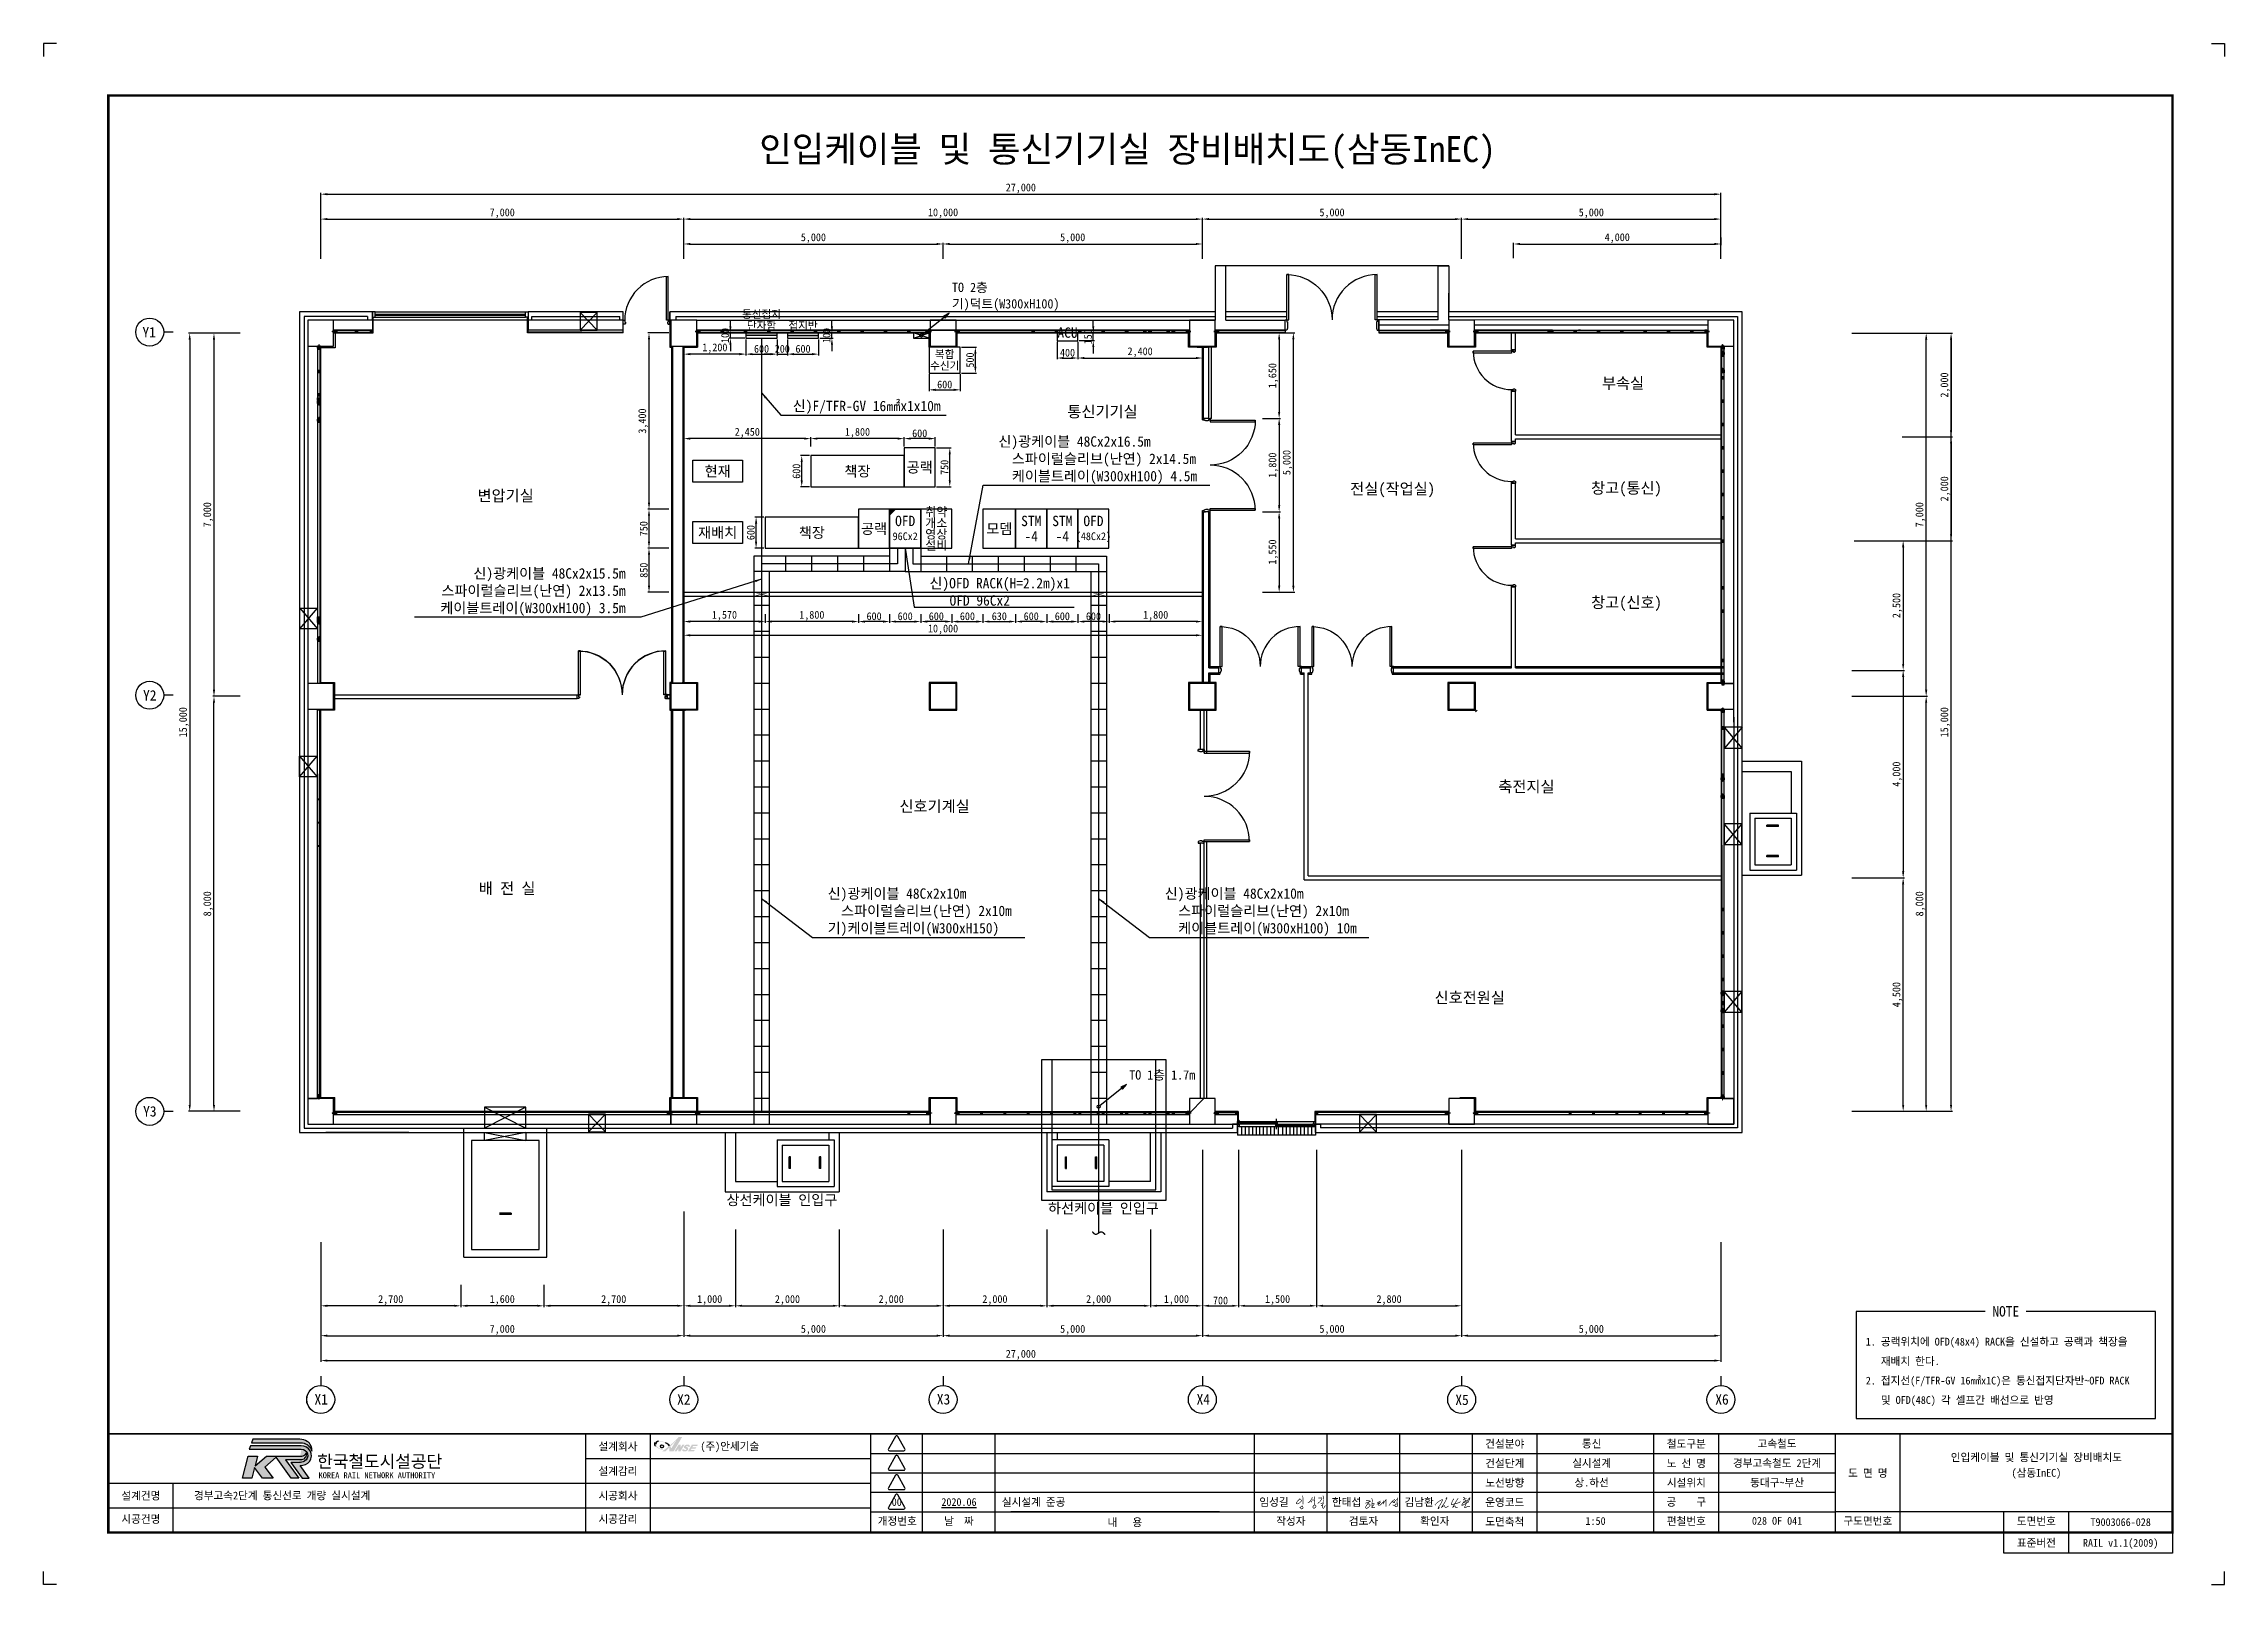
# Paper-space layout '삼동InEC' of a CAD drawing. Header units: millimetres. Extents: x 0 to 841, y 0 to 594.
# The model-space entities are those that its viewports show. They can reach past a viewport. Long polylines and large blocks are cut down to what shows.
import ezdxf
from ezdxf.enums import TextEntityAlignment as Align

# ---------------------------------------------------------------- set-up
doc = ezdxf.new("R2010")
doc.units = ezdxf.units.MM
doc.linetypes.add('HIDDEN', pattern=[0.375, 0.25, -0.125])
doc.linetypes.add('HIDDEN2', pattern=[0.1875, 0.125, -0.0625])
for name, color, linetype in [('TN-LEAT', 3, 'Continuous'), ('TT-BASE', 253, 'Continuous'), ('TT-CABL', 4, 'Continuous'), ('TT-CTRL-JUNT', 4, 'Continuous'), ('TT-TRAY', 4, 'Continuous'), ('TX-BORD', 7, 'Continuous'), ('TZ-BASE', 253, 'Continuous'), ('TZ-DIMS', 1, 'Continuous'), ('TZ-LEAL', 1, 'Continuous'), ('TZ-LEAT', 3, 'Continuous'), ('TZ-LINE', 4, 'Continuous'), ('TZ-SYMB', 2, 'Continuous'), ('TZ-TEX2', 3, 'Continuous'), ('TZ-TEXT', 3, 'Continuous')]:
    doc.layers.add(name, color=color, linetype=linetype)
doc.layers.add('TX-PAPR', color=2, linetype='Continuous', plot=False)
doc.styles.add('KORAIL', font='GulimChe.ttf')
doc.styles.get("Standard").update_dxf_attribs({"font": 'GulimChe.ttf'})
doc.styles.add('TB_TEXT', font='GulimChe.ttf')
doc.styles.add('TB_WBTXT', font='GulimChe.ttf')
doc.linetypes.add('BATTINB', pattern='A,0,-0.0025,[134,GulimChe.ttf,S=0.0025,R=0,X=-0.0025,Y=0.01],-0.005,[134,GulimChe.ttf,S=0.0025,R=180,X=0.0025,Y=0.01],-0.0025', length=0.01)
doc.dimstyles.new('D50', dxfattribs={"dimscale": 50, "dimtxt": 3, "dimasz": 2.5, "dimexe": 0.5, "dimexo": 0.5, "dimgap": 0.5, "dimtad": 1, "dimdec": 0, "dimzin": 1, "dimdsep": 46, "dimlunit": 6, "dimtxsty": 'Standard', "dimcen": 1, "dimclrd": 1, "dimclre": 1, "dimclrt": 3, "dimadec": 0, "dimazin": 0, "dimtfac": 1, "dimtdec": 0, "dimtix": 1, "dimtmove": 2, "dimatfit": 3, "dimfxl": 0, "dimtvp": 2, "dimlwd": -1, "dimlwe": -1, "dimarcsym": 0})

psp = doc.layouts.new('삼동InEC')

msp = doc.modelspace()

# ---------------------------------------------------------------- texts
at = {"layer": 'TN-LEAT', "linetype": 'BATTINB', "ltscale": 0.1}
for s, p in [('Y1', (-28904, -247359.3)), ('Y2', (-28892, -254358.3)), ('Y3', (-28891, -262377.3)), ('X1', (-25587, -267928.7)), ('X2', (-18594, -267931.7)), ('X3', (-13587, -267927.7)), ('X4', (-8578, -267928.7)), ('X5', (-3589, -267937.7)), ('X6', (1424, -267929.7))]:
    msp.add_text(s, height=200, dxfattribs=at).set_placement(p, align=Align.MIDDLE_CENTER)
at = {"layer": 'TZ-BASE', "linetype": 'BATTINB', "ltscale": 0.1}
for s, p in [('부속실', (-485, -248340.5)), ('통신기기실', (-10521.2, -248889.5)), ('변압기실', (-22030.1, -250508.5)), ('전실(작업실)', (-4927.4, -250377)), ('창고(통신)', (-419, -250361)), ('창고(신호)', (-419, -252566.1)), ('축전지실', (-2347.8, -256116.9)), ('신호기계실', (-13759.3, -256496.4)), ('배 전 실', (-22001.3, -258078.7)), ('신호전원실', (-3440.5, -260185.2))]:
    msp.add_text(s, height=216, dxfattribs=at).set_placement(p, align=Align.MIDDLE_CENTER)
at = {"layer": 'TZ-LEAT', "char_height": 200}
for s, insert, attachment_point in [('{\\C6;신)F/TFR-GV 16㎟x1x10m}', (-16493.7, -248933.4), 7), ('{\\C6;신)광케이블 48Cx2x16.5m\\P\\pt400;  스파이럴슬리브(난연) 2x14.5m\\P} {\\C6; 케이블트레이(W300xH100) 4.5m}', (-12528, -250284.8), 7), ('{\\C6;신)광케이블 48Cx2x15.5m\\P\\pt400;  스파이럴슬리브(난연) 2x13.5m\\P 케이블트레이(W300xH100) 3.5m}', (-19716.6, -252827.2), 9), ('{\\C6;신)OFD RACK(H=2.2m)x1\\P   OFD 96Cx2}', (-13857.8, -252633.2), 7), ('{\\C6;신)광케이블 48Cx2x10m\\P\\pt400;  스파이럴슬리브(난연) 2x10m\\P}기){\\C3;케이블트레이(W300xH150)}', (-15820.6, -258999), 7), ('{\\C6;신)광케이블 48Cx2x10m\\P\\pt400;  스파이럴슬리브(난연) 2x10m\\P} {\\C6; 케이블트레이(W300xH100) 10m}', (-9320.6, -258999), 7)]:
    msp.add_mtext(s, dxfattribs=dict(at, insert=insert, attachment_point=attachment_point))
at = {"layer": 'TZ-TEX2'}
for s, height, p in [('TO 2층', 180, (-13424.4, -246494.4)), ('기)덕트(W300xH100)', 180, (-13424.4, -246810)), ('TO 1층 1.7m', 180, (-10006.4, -261675)), ('1. 공랙위치에 OFD(48x4) RACK을 신설하고 공랙과 책장을', 150, (4196.4, -266817.4, 77.4)), ('   재배치 한다.', 150, (4196.4, -267192.4, 77.4)), ('2. 접지선(F/TFR-GV 16㎟x1C)은 통신접지단자반~OFD RACK', 150, (4196.4, -267567.4, 77.4)), ('   및 OFD(48C) 각 셀프간 배선으로 반영', 150, (4196.4, -267942.4, 77.4))]:
    msp.add_text(s, height=height, dxfattribs=at).set_placement(p, align=Align.MIDDLE_LEFT)
for s, p in [('상선케이블 인입구', (-16703.2, -264082.7)), ('하선케이블 인입구', (-10502.6, -264242.4)), ('NOTE', (6895.6, -266232.5, 77.4))]:
    msp.add_text(s, height=200, dxfattribs=at).set_placement(p, align=Align.MIDDLE)
at = {"layer": 'TZ-TEXT'}
for s, height, p in [('통신접지', 150, (-17096.1, -247010.3)), ('단자함', 150, (-17096.1, -247230.3)), ('접지반', 150, (-16296.1, -247230.3)), ('ACU', 200, (-11196.1, -247366.5)), ('수신기', 150, (-13564.1, -248004.3)), ('복합', 150, (-13564.1, -247782.9)), ('현재', 200, (-17941.7, -250037.9)), ('책장', 200, (-15246.1, -250037.9)), ('공랙', 200, (-14046.1, -249962.9)), ('공랙', 200, (-14926.1, -251146.4)), ('OFD', 200, (-14326.1, -250996.4)), ('취약', 170, (-13726.1, -250821.2)), ('개소', 170, (-13726.1, -251036.4)), ('모뎀', 200, (-12511.1, -251146.4)), ('STM', 200, (-11896.1, -250996.4)), ('STM', 200, (-11296.1, -250996.4)), ('OFD', 200, (-10696.1, -250996.4)), ('재배치', 200, (-17941.7, -251221.4)), ('책장', 200, (-16126.1, -251221.4)), ('96Cx2', 150, (-14326.1, -251291.6)), ('설비', 170, (-13726.1, -251466.9)), ('영상', 170, (-13726.1, -251251.6)), ('-4', 200, (-11896.1, -251291.6)), ('-4', 200, (-11296.1, -251291.6)), ('(48Cx2)', 150, (-10696.1, -251291.6))]:
    msp.add_text(s, height=height, dxfattribs=at).set_placement(p, align=Align.MIDDLE_CENTER)

# ---------------------------------------------------------------- blocks, each defined once
blk = doc.blocks.new('CXGLOGO-UNIT-KRNA-COLOR')
h = blk.add_hatch(color=166)
edge = h.paths.add_edge_path()
edge.add_arc((15.3, 4.2), 10, 59.195, 87.6904)
edge.add_line((15.7, 14.2), (-14.6, 14.2))
edge.add_line((-14.6, 14.2), (-15.4, 11.9))
edge.add_line((-15.4, 11.9), (17.3, 11.9))
edge.add_arc((16.4, 4.8), 7.13, 14.4338, 82.8523, ccw=False)
edge.add_arc((17.2, 7.5), 6.18, 351.2788, 418.625)
h = blk.add_hatch(color=166)
edge = h.paths.add_edge_path()
edge.add_line((-17.6, 3.4), (-11.6, 3.4))
edge.add_line((-11.6, 3.4), (-13.1, -2.8))
edge.add_line((-13.1, -2.8), (-5.8, 3.4))
edge.add_line((-5.8, 3.4), (16.9, 3.4))
edge.add_arc((16.5, 6.7), 3.37, 277.1672, 339.2536)
edge.add_arc((16.5, 4.5), 3.37, -86.0611, 17.644, ccw=False)
edge.add_line((16.7, 1.1), (6.4, 1.1))
edge.add_line((6.4, 1.1), (15, -10.7))
edge.add_line((15, -10.7), (10.1, -10.7))
edge.add_line((10.1, -10.7), (0.4, 2.7))
edge.add_line((0.4, 2.7), (-6.9, -3.7))
edge.add_line((-6.9, -3.7), (-1.4, -10.8))
edge.add_line((-1.4, -10.8), (-8.3, -10.8))
edge.add_line((-8.3, -10.8), (-13.5, -4))
edge.add_line((-13.5, -4), (-15.1, -10.8))
edge.add_line((-15.1, -10.8), (-21.2, -10.8))
edge.add_line((-21.2, -10.8), (-17.6, 3.4))
h = blk.add_hatch(color=46)
edge = h.paths.add_edge_path()
edge.add_arc((15.4, 5.5), 6.16, 269.178, 301.5498, ccw=False)
edge.add_line((15.3, -0.7), (9.8, -0.7))
edge.add_line((9.8, -0.7), (17.2, -10.8))
edge.add_line((17.2, -10.8), (21.7, -10.8))
edge.add_line((21.7, -10.8), (15.9, -2.7))
edge.add_arc((15.5, 6.1), 8.86, 272.286, 317.0312)
edge.add_arc((16.8, 3.7), 6.34, 325.2805, 452.1314)
edge.add_line((16.5, 10), (-16, 10))
edge.add_line((-16, 10), (-16.8, 7.8))
edge.add_line((-16.8, 7.8), (16.6, 7.8))
edge.add_arc((16.8, 3.8), 3.99, -62.7193, 92.2922, ccw=False)
at = {"color": 166}
for points in [[(20.4, 12.8, 0.12498), (15.7, 14.2), (-14.6, 14.2), (-15.4, 11.9), (17.3, 11.9, -0.307728), (23.3, 6.6, 0.302614)], [(-17.6, 3.4), (-11.6, 3.4), (-13.1, -2.8), (-5.8, 3.4), (16.9, 3.4, 0.27773), (19.7, 5.5, -0.486141), (16.7, 1.1), (6.4, 1.1), (15, -10.7), (10.1, -10.7), (0.4, 2.7), (-6.9, -3.7), (-1.4, -10.8), (-8.3, -10.8), (-13.5, -4), (-15.1, -10.8), (-21.2, -10.8)]]:
    blk.add_lwpolyline(points, format="xyb", close=True, dxfattribs=at)
at = {"color": 46}
blk.add_lwpolyline([(18.6, 0.2, -0.142195), (15.3, -0.7), (9.8, -0.7), (17.2, -10.8), (21.7, -10.8), (15.9, -2.7, 0.197757), (22, 0.1, 0.61792), (16.5, 10), (-16, 10), (-16.8, 7.8), (16.6, 7.8, -0.802668)], format="xyb", close=True, dxfattribs=at)
blk = doc.blocks.new('CXGLOGO-KRNA-COLOR')
blk.add_blockref('CXGLOGO-UNIT-KRNA-COLOR', (0, 0))
at = {"color": 166, "style": 'KORAIL'}
for s, height, p in [('한국철도시설공단', 8, (26.8, -4)), ('KOREA RAIL NETWORK AUTHORITY', 3.75, (27.7, -10.8))]:
    blk.add_text(s, height=height, dxfattribs=at).set_placement(p)
blk = doc.blocks.new('TXBLKA1-KRNAH')
at = {"layer": 'TX-BORD'}
h = blk.add_hatch(color=5, dxfattribs=at)
h.paths.add_polyline_path([(241.41, 53.44, 0.096425), (239.85, 54.59, 0.1233), (237.07, 55.37, 0.107959), (236.18, 55.25, 0.147974), (235.63, 54.71, 0.146771), (235.6, 53.86, 0.166867), (235.92, 53.32, 0.084002), (237.3, 52.29, 0.125004), (238.6, 51.98, 0.324316), (238.9, 52.16, 0.181232), (238.8, 52.77, -0.176206), (238.41, 52.66, -0.165955), (238.43, 52.37, -0.236091), (238.11, 52.27, -0.163197), (237.2, 52.6, -0.211159), (236.11, 54.03, -0.492063), (237.15, 55.14, -0.264032), (241.01, 53.12, -0.023302), (238.51, 51.28), (239.75, 51.28, 0.034752), (241.24, 52.65, -0.038457), (241.29, 51.28), (242.97, 51.28), (246.25, 56.8), (244.88, 56.8, -0.036327)])
h.paths.add_polyline_path([(242.08, 52.46), (241.66, 53.16, 0.03885), (244.06, 55.69)], flags=16)
h = blk.add_hatch(color=3, dxfattribs=at)
h.paths.add_polyline_path([(244.79, 51.28), (245.61, 51.28), (247.14, 53.85), (246.32, 53.85), (245.64, 52.71), (245.64, 53.85), (244.83, 53.85), (243.3, 51.28), (244.11, 51.28), (244.79, 52.43)])
h.paths.add_polyline_path([(247.73, 51.85, -0.206701), (247.2, 51.81, -0.316027), (247.06, 51.95, -0.031225), (247.06, 52.07), (246.36, 52.07, 0.483426), (246.52, 51.35, 0.203838), (248.04, 51.43, 0.079762), (248.43, 51.8, 0.172378), (248.58, 52.3, 0.221594), (248.3, 52.81, 0.038449), (247.87, 53.02, -0.563174), (247.89, 53.34, -0.276773), (248.29, 53.37, -0.312628), (248.42, 53.08), (249.21, 53.08, 0.143901), (249.17, 53.48, 0.169249), (248.83, 53.82, 0.119216), (248.04, 53.89, 0.167621), (247.24, 53.47, 0.258991), (246.94, 52.74, 0.208246), (247.3, 52.44, -0.022645), (247.74, 52.2, -0.588103)])
h.paths.add_polyline_path([(249.56, 51.83), (249.82, 52.27), (251.36, 52.27), (251.72, 52.86), (250.18, 52.86), (250.44, 53.3), (251.98, 53.3), (252.31, 53.85), (250, 53.85), (248.47, 51.28), (250.78, 51.28), (251.1, 51.83)])
h.paths.add_polyline_path([(239.05, 53.25, 1), (237.87, 53.25, 1)])
at = {"layer": 'DEFPOINTS', "color": 1}
blk.add_line((836, 594), (841, 594), dxfattribs=at)
for points in [[(5, 594), (0, 594), (0, 589)], [(836, 594), (841, 594), (841, 589)], [(5, 0), (0, 0), (0, 5)], [(836, 0), (841, 0), (841, 5)]]:
    blk.add_lwpolyline(points, dxfattribs=at)
at = {"layer": 'TX-BORD'}
for p, q in [((234, 20), (234, 58)), ((319, 50.5), (549.5, 50.5)), ((339, 20), (339, 58)), ((367, 20), (367, 58)), ((467, 20), (467, 58)), ((495, 20), (495, 58)), ((523, 20), (523, 58)), ((549.5, 50.5), (691, 50.5)), ((576, 20), (576, 58)), ((621, 20), (621, 58)), ((646, 20), (646, 58)), ((716, 20), (716, 58)), ((209, 48.5), (319, 48.5)), ((319, 43), (549.5, 43)), ((549.5, 43), (691, 43)), ((25, 39), (319, 39)), ((50, 20), (50, 39)), ((319, 35.5), (549.5, 35.5)), ((549.5, 35.5), (691, 35.5)), ((25, 29.5), (319, 29.5)), ((319, 28), (691, 28)), ((453.5, 28), (373, 28)), ((821, 28), (691, 28)), ((756, 20), (756, 28)), ((781, 12), (781, 28))]:
    blk.add_line(p, q, dxfattribs=at)
at = {"layer": 'TX-BORD', "const_width": 1}
blk.add_lwpolyline([(821, 20), (25, 20), (25, 574), (821, 574)], close=True, dxfattribs=at)
at = {"layer": 'TX-BORD'}
for points, const_width in [([(25, 58), (821, 58)], 0.5), ([(209, 20), (209, 58)], 0.5), ([(209, 20), (209, 58)], 0.5), ([(319, 20), (319, 58)], 0.5), ([(551, 20), (551, 58)], 0.5), ([(691, 20), (691, 58)], 0.5), ([(489.16, 32.47), (490.23, 32.6)], 0.24), ([(510.02, 32.43), (511.22, 32.3), (511.29, 32.17), (511.29, 31.91), (509.68, 31.25), (511.29, 31.91), (511.93, 32.15), (511.29, 31.91), (510.45, 30.87), (510.06, 30.25), (509.86, 29.88), (509.82, 29.64), (509.85, 29.48), (509.94, 29.38), (510.07, 29.35), (510.38, 29.36), (511.09, 29.84), (511.32, 30.09), (511.53, 30.37), (511.52, 30.66), (511.47, 30.83), (511.33, 30.95), (511.02, 30.99), (510.45, 30.87)], 0.24), ([(511.96, 33.12), (512.32, 32.9), (512.39, 32.4), (512.31, 31.14), (512.21, 29.77), (512.24, 29.56), (512.39, 29.52), (512.61, 29.55), (512.95, 29.62), (513.48, 29.76)], 0.24), ([(512.31, 31.14), (512.99, 31.2), (513.13, 31.16), (513.03, 30.78), (512.21, 29.77)], 0.24), ([(514.32, 31.57), (514.59, 31.64), (515.5, 32.11), (514.59, 31.64), (514.69, 31.19), (514.15, 30.85), (514.69, 31.19), (515.47, 31.61), (514.75, 30.62), (514.93, 30.41), (515.2, 30.4), (515.62, 30.7), (516.67, 31.8), (516.69, 32.23), (516.67, 31.8), (516.66, 31.21), (517.64, 32.57), (517.67, 29.98)], 0.24), ([(521.05, 32.83), (519.79, 31.7), (518.83, 30.43), (519.79, 31.7), (520.42, 32.27), (520.32, 31.82), (520.41, 31.55), (520.64, 31.46), (521, 31.65), (520.94, 31.92), (522.01, 32.93), (522.02, 33.4), (522.01, 32.93), (521.99, 31.92), (521.99, 31.59), (521.7, 31.85), (521.99, 31.59), (522.08, 31.07), (522.06, 30.3), (521.97, 30), (521.58, 29.93), (521.29, 29.99), (521.13, 30.2), (521.17, 30.65), (521.36, 30.97), (521.77, 31.01), (522.08, 31)], 0.24), ([(521.15, 30.43), (520.87, 30.43), (520.47, 30.53), (520.28, 30.68)], 0.24)]:
    blk.add_lwpolyline(points, dxfattribs=dict(at, const_width=const_width))
for points in [[(328.58, 57.05), (325.78, 52.19, 0.57735), (326.17, 51.52), (331.78, 51.52, 0.57735), (332.17, 52.19), (329.36, 57.05, 0.57735)], [(328.58, 49.55), (325.78, 44.69, 0.57735), (326.17, 44.02), (331.78, 44.02, 0.57735), (332.17, 44.69), (329.36, 49.55, 0.57735)], [(328.58, 42.05), (325.78, 37.19, 0.57735), (326.17, 36.52), (331.78, 36.52, 0.57735), (332.17, 37.19), (329.36, 42.05, 0.57735)], [(328.58, 34.55), (325.78, 29.69, 0.57735), (326.17, 29.02), (331.78, 29.02, 0.57735), (332.17, 29.69), (329.36, 34.55, 0.57735)]]:
    blk.add_lwpolyline(points, format="xyb", close=True, dxfattribs=at)
at = {"layer": 'TX-BORD', "const_width": 0.24}
for points in [[(485.57, 34.24, -0.031521), (485.64, 32.12, 0.015452), (485.64, 30.85, 0.488947)], [(489.3, 33.6, -0.116912), (488.11, 31.72, -0.245276), (487.54, 31.55, -2.571837)], [(490.15, 33.87, -0.089273), (490.12, 31.67, 0.068943), (490.06, 30.69, 0.261353)], [(493.32, 34.22, -0.102288), (493.6, 33.42, -0.080289), (493.6, 33.07, 0.066761), (493.58, 32.62, -0.06278), (493.53, 31.56, 8.85417)], [(547.43, 33.59, -0.145348), (547.88, 33.43, -0.307225), (547.95, 33.23, -0.212679), (547.38, 32.49, -0.113681), (548.62, 33.04, -0.266507), (548.74, 33, -3.538723)], [(484.54, 33.09, 0.071134), (483.15, 31.48, 0.394214), (483.21, 31.1, 0.224261), (483.52, 31.04, 0.193438), (484.97, 32.08, 0.544983), (484.67, 32.72, 0.066146), (484.03, 32.72, 27.196208)], [(484.41, 29.84, 0.02121), (484.98, 29.12, 0.409369), (485.14, 29.11, -0.211811), (485.49, 29.21, 0.416377), (485.62, 29.3, 0.123643), (485.54, 30.12, 0.523631), (485.28, 30.19, -0.072983), (484.51, 29.7, 0.005941)], [(488.57, 32.27, -0.142438), (489.07, 31.68, 5.949847)], [(490.05, 30.54, 0.235154), (489.49, 29.9, 0.345857), (489.7, 29.41, 0.306746), (490.2, 29.45, 0.103095), (490.63, 29.98, 0.395571), (490.49, 30.5, 0.242915), (490.05, 30.54, 6.064713)], [(491.55, 33.36, 0.139976), (491.83, 33.26, 0.096355), (492.64, 33.37, -0.240321), (492.85, 33.34, -0.353191), (492.93, 33.05, -0.157335), (491.33, 31.22, -6.381378)], [(492.46, 31.11), (493.22, 31.4, -0.375176), (493.45, 31.31, -0.266244), (493.45, 31.13, -0.042219), (493.07, 30.6, -0.159939), (492.63, 30.34, -0.171647), (493.2, 30.37, -0.458058), (493.29, 30.17, 0.159326), (493.23, 29.58, 0.227707), (493.39, 29.37, 0.407988), (493.73, 29.47, -0.001483), (493.89, 29.78, 0.004186), (494.14, 30.24, -0.100484), (494.33, 30.47, -0.346277)], [(536.7, 30.48, -0.382901), (536.65, 30.71, -0.12512), (539.4, 32.69, -0.474239), (539.59, 32.59, -0.046113), (537.92, 29.73, 0.151113), (537.77, 29.29, 0.58991), (537.88, 29.22, 0.096338), (538.33, 29.72, 2.196927)], [(540.73, 33.09, -0.071383), (541.05, 33.41, -0.346917), (541.16, 33.41, -0.258278), (541.18, 33.35, -0.079918), (541.06, 32.96, -0.048596), (539.06, 29.69, 0.947427), (539.13, 29.64, -0.022437), (540.04, 30.36, -0.344585), (540.2, 30.35, -0.12284), (540.25, 30.29, 0.011347), (540.43, 29.85, 0.194638), (540.6, 29.69, 0.189435), (540.9, 29.69, 0.009404), (541.84, 30.24, 3.287276)], [(543.84, 33.07, 0.030212), (542.85, 31.06, 0.575113), (543.08, 30.76, 0.043168), (545.96, 31.58, 0.237594), (546.32, 31.98, 1.260425)], [(545.61, 33.11, 0.150889), (545.13, 32.65, 0.025288), (543.37, 29.61), (544.07, 30.23, -0.448359), (544.33, 30.16, 0.073819), (544.59, 29.67, 0.359456), (544.94, 29.59, 0.031982), (545.26, 29.77, 3.102048)], [(547.6, 31.85, 0.23976), (547.57, 31.5, 0.345796), (547.69, 31.43, 0.195352), (548.64, 32.18, 0.393888), (548.6, 32.35, 0.293784), (548.35, 32.35, 0.099623), (547.44, 31.43, 0.02205), (546.93, 30.69, 0.380988), (546.98, 30.44, 0.18866), (547.1, 30.41), (549.22, 31.59, 0.122154), (549.44, 31.8), (550.04, 33.22, 0.396041), (549.99, 33.36, 0.224142), (549.88, 33.36, 0.078358), (549.02, 32.08), (547.95, 29.67, 0.444285), (547.97, 29.61), (548.29, 29.6, 0.179185), (548.5, 29.67), (549.15, 30.07, -0.135616), (549.34, 30.12), (550.04, 30.11)]]:
    blk.add_lwpolyline(points, format="xyb", dxfattribs=at)
at = {"layer": 'TX-BORD'}
blk.add_lwpolyline([(821, 20), (821, 12), (756, 12), (756, 20)], close=True, dxfattribs=at)
at = {"layer": 'TX-BORD', "color": 3}
blk.add_circle((238.46, 53.25), 0.594, dxfattribs=at)
at = {"layer": 'TX-BORD', "color": 5}
for centre, radius, start, end in [((237.04, 54.23), 1.49, 161.17216, 194.57108), ((236.55, 54.06), 0.967, 192.10036, 229.99429), ((237.06, 54.19), 0.96, 84.64387, 189.44431), ((237.68, 50.02), 5.06, 42.58477, 64.6157)]:
    blk.add_arc(centre, radius, start, end, dxfattribs=at)
at = {"layer": 'TX-BORD', "xscale": 0.6, "yscale": 0.6}
blk.add_blockref('CXGLOGO-KRNA-COLOR', (89.41, 47.41), dxfattribs=at)
at = {"layer": 'TX-BORD', "style": 'TB_TEXT'}
for s, p in [('설계회사', (221.5, 53.25)), ('건설분야', (563.5, 54.25)), ('철도구분', (633.5, 54.25)), ('설계감리', (221.5, 43.75)), ('건설단계', (563.5, 46.75)), ('노 선 명', (633.5, 46.75)), ('도 면 명', (703.5, 43)), ('설계건명', (37.5, 34.25)), ('시공회사', (221.5, 34.25)), ('노선방향', (563.5, 39.25)), ('시설위치', (633.5, 39.25)), ('시공건명', (37.5, 25.25)), ('시공감리', (221.5, 25.25)), ('개정번호', (329.21, 24.5)), ('날  짜', (353, 24.5)), ('내   용', (417, 24)), ('작성자', (481, 24.5)), ('검토자', (509, 24.5)), ('확인자', (536.5, 24.5)), ('운영코드', (563.5, 31.75)), ('도면축척', (563.5, 24.25)), ('공    구', (633.5, 31.75)), ('편철번호', (633.5, 24.5)), ('구도면번호', (703.5, 24.51)), ('도면번호', (768.5, 24.51))]:
    blk.add_text(s, height=3, dxfattribs=at).set_placement(p, align=Align.MIDDLE)
blk.add_text('표준버전', height=3, dxfattribs=at).set_placement((768.5, 16), align=Align.MIDDLE_CENTER)
at = {"layer": 'TX-BORD', "style": 'TB_TEXT', "flags": 1}
blk.add_attdef('TD_CLASSCODE', text='', height=3, dxfattribs=at).set_placement((25, 577.54), align=Align.MIDDLE_LEFT)
at = {"layer": 'TX-BORD'}
for tag, height, style, p in [('TB_MTITIL', 10, 'TB_WBTXT', (418, 553.33)), ('TB_STITL', 7, 'TB_WBTXT', (418, 538.33)), ('TR_RNUM4', 3, 'TB_TEXT', (329, 54.25)), ('TR_RDAT4', 3, 'TB_TEXT', (353, 54.25)), ('TD_FIELD', 3, 'TB_TEXT', (597, 54.25)), ('TD_RLCLASS', 3, 'TB_TEXT', (668.5, 54.25)), ('TD_DNAME_TOP', 3, 'TB_TEXT', (768.5, 48.98)), ('TR_RNUM3', 3, 'TB_TEXT', (329, 46.75)), ('TR_RDAT3', 3, 'TB_TEXT', (353, 46.75)), ('TD_CSTEP', 3, 'TB_TEXT', (597, 46.75)), ('TD_RLNAME', 3, 'TB_TEXT', (668.5, 46.75)), ('TD_DNAME_MAIN', 3, 'TB_TEXT', (768.5, 43)), ('TR_RNUM2', 3, 'TB_TEXT', (329, 39.25)), ('TR_RDAT2', 3, 'TB_TEXT', (353, 39.25)), ('TD_DIRCODE', 3, 'TB_TEXT', (597, 39.25)), ('TD_RLSECT', 3, 'TB_TEXT', (668.5, 39.25)), ('TD_DNAME_BOT', 3, 'TB_TEXT', (768.5, 36.98)), ('TR_RNUM1', 3, 'TB_TEXT', (329, 31.75)), ('TR_RDAT1', 3, 'TB_TEXT', (353, 31.75)), ('TD_SYSCODE', 3, 'TB_TEXT', (597, 31.75)), ('SCALE', 3, 'TB_TEXT', (598.5, 24.45)), ('TD_CSECT', 3, 'TB_TEXT', (668.5, 31.75)), ('TD_DWGNO', 3, 'TB_TEXT', (668.5, 24.5)), ('TD_DWGCODE_PREV', 3, 'TB_TEXT', (736, 24)), ('TD_DWGCODE', 3, 'TB_TEXT', (801, 24)), ('TD_VERSION', 3, 'TB_TEXT', (801, 16))]:
    blk.add_attdef(tag, text='', height=height, dxfattribs=dict(at, style=style)).set_placement(p, align=Align.MIDDLE_CENTER)
at = {"layer": 'TX-BORD', "style": 'TB_TEXT'}
for tag, p in [('TD_DCOMP', (253.27, 53.25)), ('TR_RCON4', (369.52, 54.25)), ('TR_DGN4', (468.83, 54.25)), ('TR_CHK4', (496.83, 54.25)), ('TR_APP4', (524.83, 54.25)), ('TD_DSCCOMP', (253.27, 43.75)), ('TR_RCON3', (369.52, 46.75)), ('TR_DGN3', (468.83, 46.75)), ('TR_CHK3', (496.83, 46.75)), ('TR_APP3', (524.83, 46.75)), ('TD_DNAME', (58, 34.25)), ('TD_CCOMP', (253.27, 34.25)), ('TR_RCON2', (369.52, 39.25)), ('TR_DGN2', (468.83, 39.25)), ('TR_CHK2', (496.83, 39.25)), ('TR_APP2', (524.83, 39.25)), ('TD_CNAME', (58, 25.15)), ('TD_CSCOMP', (253.27, 25.25)), ('TR_RCON1', (369.52, 31.75)), ('TR_DGN1', (468.83, 31.75)), ('TR_CHK1', (496.83, 31.75)), ('TR_APP1', (524.83, 31.75))]:
    blk.add_attdef(tag, text='', height=3, dxfattribs=at).set_placement(p, align=Align.MIDDLE_LEFT)
blk = doc.blocks.new('A$C7DB278B4')
for p, q in [((17, 50), (1470, 50)), ((21, 55), (21, 95)), ((21, 95), (59, 95)), ((21, 55), (59, 55)), ((30, 150), (1483, 150)), ((59, 80), (53, 78)), ((53, 78), (53, 72)), ((59, 70), (53, 72)), ((736, 77), (55, 77)), ((55, 77), (55, 73)), ((736, 73), (55, 73)), ((59, 95), (732, 95)), ((59, 80), (59, 95)), ((59, 81), (61, 80)), ((59, 69), (61, 71)), ((59, 55), (59, 70)), ((59, 55), (732, 55)), ((61, 80), (62, 79)), ((61, 71), (62, 72)), ((62, 79), (62, 77)), ((62, 72), (62, 73)), ((730, 80), (729, 79)), ((729, 79), (729, 77)), ((729, 72), (729, 73)), ((730, 71), (729, 72)), ((732, 81), (730, 80)), ((732, 69), (730, 71)), ((732, 105), (732, 145)), ((732, 145), (767, 145)), ((732, 105), (767, 105)), ((767, 95), (732, 95)), ((732, 95), (732, 80)), ((732, 80), (738, 78)), ((732, 70), (738, 72)), ((732, 70), (732, 55)), ((767, 55), (732, 55)), ((736, 77), (736, 73)), ((738, 78), (738, 72)), ((750, 200), (750, 0)), ((767, 130), (762, 128)), ((762, 122), (762, 128)), ((767, 120), (762, 122)), ((764, 123), (764, 127)), ((764, 127), (1445, 127)), ((764, 123), (1445, 123)), ((767, 130), (767, 145)), ((767, 145), (1441, 145)), ((767, 131), (770, 129)), ((767, 119), (770, 120)), ((767, 105), (767, 120)), ((767, 105), (1441, 105)), ((767, 95), (767, 55)), ((770, 129), (771, 128)), ((770, 120), (771, 121)), ((771, 128), (771, 127)), ((771, 121), (771, 123)), ((1438, 128), (1437, 127)), ((1438, 121), (1437, 123)), ((1439, 129), (1438, 128)), ((1439, 120), (1438, 121)), ((1441, 131), (1439, 129)), ((1441, 119), (1439, 120)), ((1479, 145), (1441, 145)), ((1441, 145), (1441, 130)), ((1441, 130), (1447, 128)), ((1441, 120), (1447, 122)), ((1441, 120), (1441, 105)), ((1479, 105), (1441, 105)), ((1445, 123), (1445, 127)), ((1447, 122), (1447, 128)), ((1479, 145), (1479, 105))]:
    blk.add_line(p, q)
for points in [[(0, 50), (17, 50), (17, 99), (30, 99), (30, 101), (30, 150), (0, 150)], [(1500, 150), (1483, 150), (1483, 101), (1470, 101), (1470, 99), (1470, 50), (1500, 50)]]:
    blk.add_lwpolyline(points, close=True)
blk = doc.blocks.new('*D13')
at = {"layer": 'DEFPOINTS', "color": 0, "ltscale": 0.1}
for p in [(3940, -257877), (4917, -257877), (3940, -262377)]:
    blk.add_point(p, dxfattribs=at)
at = {"layer": 'TZ-DIMS', "color": 1, "ltscale": 0.1}
for p, q in [((3965, -257877), (4942, -257877)), ((4917, -262252), (4917, -258002)), ((3965, -262377), (4942, -262377))]:
    blk.add_line(p, q, dxfattribs=at)
for points in [[(4896, -258002), (4938, -258002), (4917, -257877)], [(4896, -262252), (4938, -262252), (4917, -262377)]]:
    blk.add_solid(points, dxfattribs=at)
at = {"layer": 'TZ-DIMS', "color": 3, "ltscale": 0.1, "insert": (4806, -260127), "char_height": 150, "attachment_point": 5, "rotation": 90}
blk.add_mtext('4,500', dxfattribs=at)
blk = doc.blocks.new('*D14')
at = {"layer": 'DEFPOINTS', "color": 0, "ltscale": 0.1}
for p in [(3904, -254377), (5361, -254377), (3904, -262377)]:
    blk.add_point(p, dxfattribs=at)
at = {"layer": 'TZ-DIMS', "color": 1, "ltscale": 0.1}
for p, q in [((3929, -254377), (5386, -254377)), ((5361, -262252), (5361, -254502)), ((3929, -262377), (5386, -262377))]:
    blk.add_line(p, q, dxfattribs=at)
for points in [[(5340, -254502), (5382, -254502), (5361, -254377)], [(5340, -262252), (5382, -262252), (5361, -262377)]]:
    blk.add_solid(points, dxfattribs=at)
at = {"layer": 'TZ-DIMS', "color": 3, "ltscale": 0.1, "insert": (5250, -258377), "char_height": 150, "attachment_point": 5, "rotation": 90}
blk.add_mtext('8,000', dxfattribs=at)
blk = doc.blocks.new('*D15')
at = {"layer": 'DEFPOINTS', "color": 0, "ltscale": 0.1}
for p in [(5361, -247377), (5361, -247377), (3904, -254377)]:
    blk.add_point(p, dxfattribs=at)
at = {"layer": 'TZ-DIMS', "color": 1, "ltscale": 0.1}
for p, q in [((5361, -254252), (5361, -247502)), ((3929, -254377), (5386, -254377))]:
    blk.add_line(p, q, dxfattribs=at)
for points in [[(5340, -247502), (5382, -247502), (5361, -247377)], [(5340, -254252), (5382, -254252), (5361, -254377)]]:
    blk.add_solid(points, dxfattribs=at)
at = {"layer": 'TZ-DIMS', "color": 3, "ltscale": 0.1, "insert": (5250, -250877), "char_height": 150, "attachment_point": 5, "rotation": 90}
blk.add_mtext('7,000', dxfattribs=at)
blk = doc.blocks.new('*D16')
at = {"layer": 'DEFPOINTS', "color": 0, "ltscale": 0.1}
for p in [(3904, -247377), (5841, -247377), (3904, -262377)]:
    blk.add_point(p, dxfattribs=at)
at = {"layer": 'TZ-DIMS', "color": 1, "ltscale": 0.1}
for p, q in [((3929, -247377), (5866, -247377)), ((5841, -262252), (5841, -247502)), ((3929, -262377), (5866, -262377))]:
    blk.add_line(p, q, dxfattribs=at)
for points in [[(5820, -247502), (5862, -247502), (5841, -247377)], [(5820, -262252), (5862, -262252), (5841, -262377)]]:
    blk.add_solid(points, dxfattribs=at)
at = {"layer": 'TZ-DIMS', "color": 3, "ltscale": 0.1, "insert": (5730, -254877), "char_height": 150, "attachment_point": 5, "rotation": 90}
blk.add_mtext('15,000', dxfattribs=at)
blk = doc.blocks.new('*D17')
at = {"layer": 'DEFPOINTS', "color": 0, "ltscale": 0.1}
for p in [(-8596, -265357), (-3596, -265357), (-3596, -266702)]:
    blk.add_point(p, dxfattribs=at)
at = {"layer": 'TZ-DIMS', "color": 1, "ltscale": 0.1}
for p, q in [((-8596, -265382), (-8596, -266727)), ((-3596, -265382), (-3596, -266727)), ((-8471, -266702), (-3721, -266702))]:
    blk.add_line(p, q, dxfattribs=at)
for points in [[(-8471, -266681), (-8471, -266722), (-8596, -266702)], [(-3721, -266681), (-3721, -266722), (-3596, -266702)]]:
    blk.add_solid(points, dxfattribs=at)
at = {"layer": 'TZ-DIMS', "color": 3, "ltscale": 0.1, "insert": (-6096, -266590), "char_height": 150, "attachment_point": 5}
blk.add_mtext('5,000', dxfattribs=at)
blk = doc.blocks.new('*D18')
at = {"layer": 'DEFPOINTS', "color": 0, "ltscale": 0.1}
for p in [(-18596, -265329), (-13596, -265357), (-13596, -266702)]:
    blk.add_point(p, dxfattribs=at)
at = {"layer": 'TZ-DIMS', "color": 1, "ltscale": 0.1}
for p, q in [((-18596, -265354), (-18596, -266727)), ((-13596, -265382), (-13596, -266727)), ((-18471, -266702), (-13721, -266702))]:
    blk.add_line(p, q, dxfattribs=at)
for points in [[(-18471, -266681), (-18471, -266722), (-18596, -266702)], [(-13721, -266681), (-13721, -266722), (-13596, -266702)]]:
    blk.add_solid(points, dxfattribs=at)
at = {"layer": 'TZ-DIMS', "color": 3, "ltscale": 0.1, "insert": (-16096, -266590), "char_height": 150, "attachment_point": 5}
blk.add_mtext('5,000', dxfattribs=at)
blk = doc.blocks.new('*D19')
at = {"layer": 'DEFPOINTS', "color": 0, "ltscale": 0.1}
for p in [(-13596, -265357), (-8596, -265357), (-8596, -266702)]:
    blk.add_point(p, dxfattribs=at)
at = {"layer": 'TZ-DIMS', "color": 1, "ltscale": 0.1}
for p, q in [((-13596, -265382), (-13596, -266727)), ((-8596, -265382), (-8596, -266727)), ((-13471, -266702), (-8721, -266702))]:
    blk.add_line(p, q, dxfattribs=at)
for points in [[(-13471, -266681), (-13471, -266722), (-13596, -266702)], [(-8721, -266681), (-8721, -266722), (-8596, -266702)]]:
    blk.add_solid(points, dxfattribs=at)
at = {"layer": 'TZ-DIMS', "color": 3, "ltscale": 0.1, "insert": (-11096, -266590), "char_height": 150, "attachment_point": 5}
blk.add_mtext('5,000', dxfattribs=at)
blk = doc.blocks.new('*D20')
at = {"layer": 'DEFPOINTS', "color": 0, "ltscale": 0.1}
for p in [(-8596, -264877), (-3596, -264877), (-3596, -266702)]:
    blk.add_point(p, dxfattribs=at)
at = {"layer": 'TZ-DIMS', "color": 1, "ltscale": 0.1}
for p, q in [((-8596, -264902), (-8596, -266727)), ((-3596, -264902), (-3596, -266727)), ((-8471, -266702), (-3721, -266702))]:
    blk.add_line(p, q, dxfattribs=at)
for points in [[(-8471, -266681), (-8471, -266722), (-8596, -266702)], [(-3721, -266681), (-3721, -266722), (-3596, -266702)]]:
    blk.add_solid(points, dxfattribs=at)
at = {"layer": 'TZ-DIMS', "color": 3, "ltscale": 0.1, "insert": (-6096, -266590), "char_height": 150, "attachment_point": 5}
blk.add_mtext('5,000', dxfattribs=at)
blk = doc.blocks.new('*D21')
at = {"layer": 'DEFPOINTS', "color": 0, "ltscale": 0.1}
for p in [(-3596, -264877), (1404, -264877), (1404, -266702)]:
    blk.add_point(p, dxfattribs=at)
at = {"layer": 'TZ-DIMS', "color": 1, "ltscale": 0.1}
for p, q in [((-3596, -264902), (-3596, -266727)), ((1404, -264902), (1404, -266727)), ((-3471, -266702), (1279, -266702))]:
    blk.add_line(p, q, dxfattribs=at)
for points in [[(-3471, -266681), (-3471, -266722), (-3596, -266702)], [(1279, -266681), (1279, -266722), (1404, -266702)]]:
    blk.add_solid(points, dxfattribs=at)
at = {"layer": 'TZ-DIMS', "color": 3, "ltscale": 0.1, "insert": (-1096, -266590), "char_height": 150, "attachment_point": 5}
blk.add_mtext('5,000', dxfattribs=at)
blk = doc.blocks.new('*D22')
at = {"layer": 'DEFPOINTS', "color": 0, "ltscale": 0.1}
for p in [(-25596, -264877), (1404, -264877), (1404, -267182)]:
    blk.add_point(p, dxfattribs=at)
at = {"layer": 'TZ-DIMS', "color": 1, "ltscale": 0.1}
for p, q in [((-25596, -264902), (-25596, -267207)), ((1404, -264902), (1404, -267207)), ((-25471, -267182), (1279, -267182))]:
    blk.add_line(p, q, dxfattribs=at)
for points in [[(-25471, -267161), (-25471, -267202), (-25596, -267182)], [(1279, -267161), (1279, -267202), (1404, -267182)]]:
    blk.add_solid(points, dxfattribs=at)
at = {"layer": 'TZ-DIMS', "color": 3, "ltscale": 0.1, "insert": (-12096, -267070), "char_height": 150, "attachment_point": 5}
blk.add_mtext('27,000', dxfattribs=at)
blk = doc.blocks.new('*D23')
at = {"layer": 'DEFPOINTS', "color": 0, "ltscale": 0.1}
for p in [(-18596, -245178), (-25596, -245969), (-18596, -245969)]:
    blk.add_point(p, dxfattribs=at)
at = {"layer": 'TZ-DIMS', "color": 1, "ltscale": 0.1}
for p, q in [((-25596, -245944), (-25596, -245153)), ((-25471, -245178), (-18721, -245178)), ((-18596, -245944), (-18596, -245153))]:
    blk.add_line(p, q, dxfattribs=at)
for points in [[(-25471, -245157), (-25471, -245198), (-25596, -245178)], [(-18721, -245157), (-18721, -245198), (-18596, -245178)]]:
    blk.add_solid(points, dxfattribs=at)
at = {"layer": 'TZ-DIMS', "color": 3, "ltscale": 0.1, "insert": (-22096, -245067), "char_height": 150, "attachment_point": 5}
blk.add_mtext('7,000', dxfattribs=at)
blk = doc.blocks.new('*D24')
at = {"layer": 'DEFPOINTS', "color": 0, "ltscale": 0.1}
for p in [(-18596, -245969), (-13596, -245658), (-13596, -245969)]:
    blk.add_point(p, dxfattribs=at)
at = {"layer": 'TZ-DIMS', "color": 1, "ltscale": 0.1}
for p, q in [((-18596, -245944), (-18596, -245633)), ((-18471, -245658), (-13721, -245658)), ((-13596, -245944), (-13596, -245633))]:
    blk.add_line(p, q, dxfattribs=at)
for points in [[(-18471, -245637), (-18471, -245678), (-18596, -245658)], [(-13721, -245637), (-13721, -245678), (-13596, -245658)]]:
    blk.add_solid(points, dxfattribs=at)
at = {"layer": 'TZ-DIMS', "color": 3, "ltscale": 0.1, "insert": (-16096, -245547), "char_height": 150, "attachment_point": 5}
blk.add_mtext('5,000', dxfattribs=at)
blk = doc.blocks.new('*D25')
at = {"layer": 'DEFPOINTS', "color": 0, "ltscale": 0.1}
for p in [(-13596, -245969), (-8596, -245658), (-8596, -245969)]:
    blk.add_point(p, dxfattribs=at)
at = {"layer": 'TZ-DIMS', "color": 1, "ltscale": 0.1}
for p, q in [((-13596, -245944), (-13596, -245633)), ((-13471, -245658), (-8721, -245658)), ((-8596, -245944), (-8596, -245633))]:
    blk.add_line(p, q, dxfattribs=at)
for points in [[(-13471, -245637), (-13471, -245678), (-13596, -245658)], [(-8721, -245637), (-8721, -245678), (-8596, -245658)]]:
    blk.add_solid(points, dxfattribs=at)
at = {"layer": 'TZ-DIMS', "color": 3, "ltscale": 0.1, "insert": (-11096, -245547), "char_height": 150, "attachment_point": 5}
blk.add_mtext('5,000', dxfattribs=at)
blk = doc.blocks.new('*D26')
at = {"layer": 'DEFPOINTS', "color": 0, "ltscale": 0.1}
for p in [(-8596, -245178), (-18596, -245969), (-8596, -245969)]:
    blk.add_point(p, dxfattribs=at)
at = {"layer": 'TZ-DIMS', "color": 1, "ltscale": 0.1}
for p, q in [((-18596, -245944), (-18596, -245153)), ((-18471, -245178), (-8721, -245178)), ((-8596, -245944), (-8596, -245153))]:
    blk.add_line(p, q, dxfattribs=at)
for points in [[(-18471, -245157), (-18471, -245198), (-18596, -245178)], [(-8721, -245157), (-8721, -245198), (-8596, -245178)]]:
    blk.add_solid(points, dxfattribs=at)
at = {"layer": 'TZ-DIMS', "color": 3, "ltscale": 0.1, "insert": (-13596, -245066), "char_height": 150, "attachment_point": 5}
blk.add_mtext('10,000', dxfattribs=at)
blk = doc.blocks.new('*D27')
at = {"layer": 'DEFPOINTS', "color": 0, "ltscale": 0.1}
for p in [(-3596, -245178), (-8596, -245969), (-3596, -245969)]:
    blk.add_point(p, dxfattribs=at)
at = {"layer": 'TZ-DIMS', "color": 1, "ltscale": 0.1}
for p, q in [((-8596, -245944), (-8596, -245153)), ((-8471, -245178), (-3721, -245178)), ((-3596, -245944), (-3596, -245153))]:
    blk.add_line(p, q, dxfattribs=at)
for points in [[(-8471, -245157), (-8471, -245198), (-8596, -245178)], [(-3721, -245157), (-3721, -245198), (-3596, -245178)]]:
    blk.add_solid(points, dxfattribs=at)
at = {"layer": 'TZ-DIMS', "color": 3, "ltscale": 0.1, "insert": (-6096, -245067), "char_height": 150, "attachment_point": 5}
blk.add_mtext('5,000', dxfattribs=at)
blk = doc.blocks.new('*D28')
at = {"layer": 'DEFPOINTS', "color": 0, "ltscale": 0.1}
for p in [(1404, -245178), (-3596, -245969), (1404, -245969)]:
    blk.add_point(p, dxfattribs=at)
at = {"layer": 'TZ-DIMS', "color": 1, "ltscale": 0.1}
for p, q in [((-3596, -245944), (-3596, -245153)), ((-3471, -245178), (1279, -245178)), ((1404, -245944), (1404, -245153))]:
    blk.add_line(p, q, dxfattribs=at)
for points in [[(-3471, -245157), (-3471, -245198), (-3596, -245178)], [(1279, -245157), (1279, -245198), (1404, -245178)]]:
    blk.add_solid(points, dxfattribs=at)
at = {"layer": 'TZ-DIMS', "color": 3, "ltscale": 0.1, "insert": (-1096, -245067), "char_height": 150, "attachment_point": 5}
blk.add_mtext('5,000', dxfattribs=at)
blk = doc.blocks.new('*D29')
at = {"layer": 'DEFPOINTS', "color": 0, "ltscale": 0.1}
for p in [(1404, -244698), (-25596, -245969), (1404, -245969)]:
    blk.add_point(p, dxfattribs=at)
at = {"layer": 'TZ-DIMS', "color": 1, "ltscale": 0.1}
for p, q in [((-25596, -245944), (-25596, -244673)), ((-25471, -244698), (1279, -244698)), ((1404, -245944), (1404, -244673))]:
    blk.add_line(p, q, dxfattribs=at)
for points in [[(-25471, -244677), (-25471, -244718), (-25596, -244698)], [(1279, -244677), (1279, -244718), (1404, -244698)]]:
    blk.add_solid(points, dxfattribs=at)
at = {"layer": 'TZ-DIMS', "color": 3, "ltscale": 0.1, "insert": (-12096, -244587), "char_height": 150, "attachment_point": 5}
blk.add_mtext('27,000', dxfattribs=at)
blk = doc.blocks.new('*D30')
at = {"layer": 'DEFPOINTS', "color": 0, "ltscale": 0.1}
for p in [(-25596, -264877), (-18596, -264877), (-18596, -266702)]:
    blk.add_point(p, dxfattribs=at)
at = {"layer": 'TZ-DIMS', "color": 1, "ltscale": 0.1}
for p, q in [((-25596, -264902), (-25596, -266727)), ((-18596, -264902), (-18596, -266727)), ((-25471, -266702), (-18721, -266702))]:
    blk.add_line(p, q, dxfattribs=at)
for points in [[(-25471, -266681), (-25471, -266722), (-25596, -266702)], [(-18721, -266681), (-18721, -266722), (-18596, -266702)]]:
    blk.add_solid(points, dxfattribs=at)
at = {"layer": 'TZ-DIMS', "color": 3, "ltscale": 0.1, "insert": (-22096, -266590), "char_height": 150, "attachment_point": 5}
blk.add_mtext('7,000', dxfattribs=at)
blk = doc.blocks.new('*D4')
at = {"layer": 'DEFPOINTS', "color": 0, "ltscale": 0.1}
for p in [(4871, -247377), (4871, -249377), (5841, -249377)]:
    blk.add_point(p, dxfattribs=at)
at = {"layer": 'TZ-DIMS', "color": 1, "ltscale": 0.1}
for p, q in [((4896, -247377), (5866, -247377)), ((5841, -247502), (5841, -249252)), ((4896, -249377), (5866, -249377))]:
    blk.add_line(p, q, dxfattribs=at)
for points in [[(5820, -247502), (5862, -247502), (5841, -247377)], [(5820, -249252), (5862, -249252), (5841, -249377)]]:
    blk.add_solid(points, dxfattribs=at)
at = {"layer": 'TZ-DIMS', "color": 3, "ltscale": 0.1, "insert": (5730, -248377), "char_height": 150, "attachment_point": 5, "rotation": 90}
blk.add_mtext('2,000', dxfattribs=at)
blk = doc.blocks.new('*D5')
at = {"layer": 'DEFPOINTS', "color": 0, "ltscale": 0.1}
for p in [(4871, -249377), (4871, -251377), (5841, -251377)]:
    blk.add_point(p, dxfattribs=at)
at = {"layer": 'TZ-DIMS', "color": 1, "ltscale": 0.1}
for p, q in [((4896, -249377), (5866, -249377)), ((5841, -249502), (5841, -251252)), ((4896, -251377), (5866, -251377))]:
    blk.add_line(p, q, dxfattribs=at)
for points in [[(5820, -249502), (5862, -249502), (5841, -249377)], [(5820, -251252), (5862, -251252), (5841, -251377)]]:
    blk.add_solid(points, dxfattribs=at)
at = {"layer": 'TZ-DIMS', "color": 3, "ltscale": 0.1, "insert": (5730, -250377), "char_height": 150, "attachment_point": 5, "rotation": 90}
blk.add_mtext('2,000', dxfattribs=at)
blk = doc.blocks.new('*D6')
at = {"layer": 'DEFPOINTS', "color": 0, "ltscale": 0.1}
for p in [(3947, -251377), (3947, -253877), (4917, -253877)]:
    blk.add_point(p, dxfattribs=at)
at = {"layer": 'TZ-DIMS', "color": 1, "ltscale": 0.1}
for p, q in [((3972, -251377), (4942, -251377)), ((4917, -251502), (4917, -253752)), ((3972, -253877), (4942, -253877))]:
    blk.add_line(p, q, dxfattribs=at)
for points in [[(4896, -251502), (4938, -251502), (4917, -251377)], [(4896, -253752), (4938, -253752), (4917, -253877)]]:
    blk.add_solid(points, dxfattribs=at)
at = {"layer": 'TZ-DIMS', "color": 3, "ltscale": 0.1, "insert": (4806, -252627), "char_height": 150, "attachment_point": 5, "rotation": 90}
blk.add_mtext('2,500', dxfattribs=at)
blk = doc.blocks.new('*D7')
at = {"layer": 'DEFPOINTS', "color": 0, "ltscale": 0.1}
for p in [(3904, -253877), (3904, -257877), (4917, -257877)]:
    blk.add_point(p, dxfattribs=at)
at = {"layer": 'TZ-DIMS', "color": 1, "ltscale": 0.1}
for p, q in [((3929, -253877), (4942, -253877)), ((4917, -254002), (4917, -257752)), ((3929, -257877), (4942, -257877))]:
    blk.add_line(p, q, dxfattribs=at)
for points in [[(4896, -254002), (4938, -254002), (4917, -253877)], [(4896, -257752), (4938, -257752), (4917, -257877)]]:
    blk.add_solid(points, dxfattribs=at)
at = {"layer": 'TZ-DIMS', "color": 3, "ltscale": 0.1, "insert": (4806, -255877), "char_height": 150, "attachment_point": 5, "rotation": 90}
blk.add_mtext('4,000', dxfattribs=at)
blk = doc.blocks.new('*D8')
at = {"layer": 'DEFPOINTS', "color": 0, "ltscale": 0.1}
for p in [(1404, -245510), (-2596, -245958), (1404, -245658)]:
    blk.add_point(p, dxfattribs=at)
at = {"layer": 'TZ-DIMS', "color": 1, "ltscale": 0.1}
for p, q in [((1404, -245535), (1404, -245683)), ((-2596, -245933), (-2596, -245633)), ((-2471, -245658), (1279, -245658))]:
    blk.add_line(p, q, dxfattribs=at)
for points in [[(-2471, -245637), (-2471, -245678), (-2596, -245658)], [(1279, -245637), (1279, -245678), (1404, -245658)]]:
    blk.add_solid(points, dxfattribs=at)
at = {"layer": 'TZ-DIMS', "color": 3, "ltscale": 0.1, "insert": (-596, -245546), "char_height": 150, "attachment_point": 5}
blk.add_mtext('4,000', dxfattribs=at)
blk = doc.blocks.new('*D9')
at = {"layer": 'DEFPOINTS', "color": 0, "ltscale": 0.1}
for p in [(-27654, -254377), (-27121, -254377), (-27121, -262377)]:
    blk.add_point(p, dxfattribs=at)
at = {"layer": 'TZ-DIMS', "color": 1, "ltscale": 0.1}
for p, q in [((-27146, -254377), (-27679, -254377)), ((-27654, -262252), (-27654, -254502)), ((-27146, -262377), (-27679, -262377))]:
    blk.add_line(p, q, dxfattribs=at)
for points in [[(-27675, -254502), (-27633, -254502), (-27654, -254377)], [(-27675, -262252), (-27633, -262252), (-27654, -262377)]]:
    blk.add_solid(points, dxfattribs=at)
at = {"layer": 'TZ-DIMS', "color": 3, "ltscale": 0.1, "insert": (-27765, -258377), "char_height": 150, "attachment_point": 5, "rotation": 90}
blk.add_mtext('8,000', dxfattribs=at)
blk = doc.blocks.new('*D10')
at = {"layer": 'DEFPOINTS', "color": 0, "ltscale": 0.1}
for p in [(-27121, -247377), (-27654, -254377), (-27121, -254377)]:
    blk.add_point(p, dxfattribs=at)
at = {"layer": 'TZ-DIMS', "color": 1, "ltscale": 0.1}
for p, q in [((-27146, -247377), (-27679, -247377)), ((-27654, -247502), (-27654, -254252)), ((-27146, -254377), (-27679, -254377))]:
    blk.add_line(p, q, dxfattribs=at)
for points in [[(-27675, -247502), (-27633, -247502), (-27654, -247377)], [(-27675, -254252), (-27633, -254252), (-27654, -254377)]]:
    blk.add_solid(points, dxfattribs=at)
at = {"layer": 'TZ-DIMS', "color": 3, "ltscale": 0.1, "insert": (-27765, -250877), "char_height": 150, "attachment_point": 5, "rotation": 90}
blk.add_mtext('7,000', dxfattribs=at)
blk = doc.blocks.new('*D11')
at = {"layer": 'DEFPOINTS', "color": 0, "ltscale": 0.1}
for p in [(-27321, -247377), (-28122, -262377), (-27321, -262377)]:
    blk.add_point(p, dxfattribs=at)
at = {"layer": 'TZ-DIMS', "color": 1, "ltscale": 0.1}
for p, q in [((-27346, -247377), (-28147, -247377)), ((-28122, -247502), (-28122, -262252)), ((-27346, -262377), (-28147, -262377))]:
    blk.add_line(p, q, dxfattribs=at)
for points in [[(-28143, -247502), (-28101, -247502), (-28122, -247377)], [(-28143, -262252), (-28101, -262252), (-28122, -262377)]]:
    blk.add_solid(points, dxfattribs=at)
at = {"layer": 'TZ-DIMS', "color": 3, "ltscale": 0.1, "insert": (-28233, -254877), "char_height": 150, "attachment_point": 5, "rotation": 90}
blk.add_mtext('15,000', dxfattribs=at)
blk = doc.blocks.new('*D12')
at = {"layer": 'DEFPOINTS', "color": 0, "ltscale": 0.1}
for p in [(-25596, -264877), (-18596, -264877), (-18596, -266702)]:
    blk.add_point(p, dxfattribs=at)
at = {"layer": 'TZ-DIMS', "color": 1, "ltscale": 0.1}
for p, q in [((-25596, -264902), (-25596, -266727)), ((-18596, -264902), (-18596, -266727)), ((-25471, -266702), (-18721, -266702))]:
    blk.add_line(p, q, dxfattribs=at)
for points in [[(-25471, -266681), (-25471, -266722), (-25596, -266702)], [(-18721, -266681), (-18721, -266722), (-18596, -266702)]]:
    blk.add_solid(points, dxfattribs=at)
at = {"layer": 'TZ-DIMS', "color": 3, "ltscale": 0.1, "insert": (-22096, -266590), "char_height": 150, "attachment_point": 5}
blk.add_mtext('7,000', dxfattribs=at)
blk = doc.blocks.new('*D31')
at = {"layer": 'DEFPOINTS', "color": 0, "ltscale": 0.1}
for p in [(-8596, -263093), (-7896, -263093), (-7896, -266126)]:
    blk.add_point(p, dxfattribs=at)
at = {"layer": 'TZ-DIMS', "color": 1, "ltscale": 0.1}
for p, q in [((-8596, -263118), (-8596, -266151)), ((-7896, -263118), (-7896, -266151)), ((-8471, -266126), (-8021, -266126))]:
    blk.add_line(p, q, dxfattribs=at)
for points in [[(-8471, -266105), (-8471, -266146), (-8596, -266126)], [(-8021, -266105), (-8021, -266146), (-7896, -266126)]]:
    blk.add_solid(points, dxfattribs=at)
at = {"layer": 'TZ-DIMS', "color": 3, "ltscale": 0.1, "insert": (-8246, -266024), "char_height": 150, "attachment_point": 5}
blk.add_mtext('700', dxfattribs=at)
blk = doc.blocks.new('*D32')
at = {"layer": 'DEFPOINTS', "color": 0, "ltscale": 0.1}
for p in [(-7896, -263093), (-6396, -263093), (-6396, -266126)]:
    blk.add_point(p, dxfattribs=at)
at = {"layer": 'TZ-DIMS', "color": 1, "ltscale": 0.1}
for p, q in [((-7896, -263118), (-7896, -266151)), ((-6396, -263118), (-6396, -266151)), ((-7771, -266126), (-6521, -266126))]:
    blk.add_line(p, q, dxfattribs=at)
for points in [[(-7771, -266105), (-7771, -266146), (-7896, -266126)], [(-6521, -266105), (-6521, -266146), (-6396, -266126)]]:
    blk.add_solid(points, dxfattribs=at)
at = {"layer": 'TZ-DIMS', "color": 3, "ltscale": 0.1, "insert": (-7146, -266014), "char_height": 150, "attachment_point": 5}
blk.add_mtext('1,500', dxfattribs=at)
blk = doc.blocks.new('*D33')
at = {"layer": 'DEFPOINTS', "color": 0, "ltscale": 0.1}
for p in [(-6396, -263093), (-3596, -263093), (-3596, -266126)]:
    blk.add_point(p, dxfattribs=at)
at = {"layer": 'TZ-DIMS', "color": 1, "ltscale": 0.1}
for p, q in [((-6396, -263118), (-6396, -266151)), ((-3596, -263118), (-3596, -266151)), ((-6271, -266126), (-3721, -266126))]:
    blk.add_line(p, q, dxfattribs=at)
for points in [[(-6271, -266105), (-6271, -266146), (-6396, -266126)], [(-3721, -266105), (-3721, -266146), (-3596, -266126)]]:
    blk.add_solid(points, dxfattribs=at)
at = {"layer": 'TZ-DIMS', "color": 3, "ltscale": 0.1, "insert": (-4996, -266015), "char_height": 150, "attachment_point": 5}
blk.add_mtext('2,800', dxfattribs=at)
blk = doc.blocks.new('*D34')
at = {"layer": 'DEFPOINTS', "color": 0, "ltscale": 0.1}
for p in [(-11596, -264633), (-9596, -264633), (-11596, -266126)]:
    blk.add_point(p, dxfattribs=at)
at = {"layer": 'TZ-DIMS', "color": 1, "ltscale": 0.1}
for p, q in [((-11596, -264658), (-11596, -266151)), ((-9596, -264658), (-9596, -266151)), ((-9721, -266126), (-11471, -266126))]:
    blk.add_line(p, q, dxfattribs=at)
for points in [[(-11471, -266105), (-11471, -266146), (-11596, -266126)], [(-9721, -266105), (-9721, -266146), (-9596, -266126)]]:
    blk.add_solid(points, dxfattribs=at)
at = {"layer": 'TZ-DIMS', "color": 3, "ltscale": 0.1, "insert": (-10596, -266015), "char_height": 150, "attachment_point": 5}
blk.add_mtext('2,000', dxfattribs=at)
blk = doc.blocks.new('*D35')
at = {"layer": 'DEFPOINTS', "color": 0, "ltscale": 0.1}
for p in [(-22896, -265699), (-21296, -265699), (-22896, -266126)]:
    blk.add_point(p, dxfattribs=at)
at = {"layer": 'TZ-DIMS', "color": 1, "ltscale": 0.1}
for p, q in [((-22896, -265724), (-22896, -266151)), ((-21296, -265724), (-21296, -266151)), ((-21421, -266126), (-22771, -266126))]:
    blk.add_line(p, q, dxfattribs=at)
for points in [[(-22771, -266105), (-22771, -266146), (-22896, -266126)], [(-21421, -266105), (-21421, -266146), (-21296, -266126)]]:
    blk.add_solid(points, dxfattribs=at)
at = {"layer": 'TZ-DIMS', "color": 3, "ltscale": 0.1, "insert": (-22096, -266014), "char_height": 150, "attachment_point": 5}
blk.add_mtext('1,600', dxfattribs=at)
blk = doc.blocks.new('*D36')
at = {"layer": 'DEFPOINTS', "color": 0, "ltscale": 0.1}
for p in [(-21296, -265699), (-18596, -265699), (-21296, -266126)]:
    blk.add_point(p, dxfattribs=at)
at = {"layer": 'TZ-DIMS', "color": 1, "ltscale": 0.1}
for p, q in [((-21296, -265724), (-21296, -266151)), ((-18596, -265724), (-18596, -266151)), ((-18721, -266126), (-21171, -266126))]:
    blk.add_line(p, q, dxfattribs=at)
for points in [[(-21171, -266105), (-21171, -266146), (-21296, -266126)], [(-18721, -266105), (-18721, -266146), (-18596, -266126)]]:
    blk.add_solid(points, dxfattribs=at)
at = {"layer": 'TZ-DIMS', "color": 3, "ltscale": 0.1, "insert": (-19946, -266015), "char_height": 150, "attachment_point": 5}
blk.add_mtext('2,700', dxfattribs=at)
blk = doc.blocks.new('*D37')
at = {"layer": 'DEFPOINTS', "color": 0, "ltscale": 0.1}
for p in [(-25596, -265699), (-22896, -265699), (-25596, -266126)]:
    blk.add_point(p, dxfattribs=at)
at = {"layer": 'TZ-DIMS', "color": 1, "ltscale": 0.1}
for p, q in [((-25596, -265724), (-25596, -266151)), ((-22896, -265724), (-22896, -266151)), ((-23021, -266126), (-25471, -266126))]:
    blk.add_line(p, q, dxfattribs=at)
for points in [[(-25471, -266105), (-25471, -266146), (-25596, -266126)], [(-23021, -266105), (-23021, -266146), (-22896, -266126)]]:
    blk.add_solid(points, dxfattribs=at)
at = {"layer": 'TZ-DIMS', "color": 3, "ltscale": 0.1, "insert": (-24246, -266015), "char_height": 150, "attachment_point": 5}
blk.add_mtext('2,700', dxfattribs=at)
blk = doc.blocks.new('*D38')
at = {"layer": 'DEFPOINTS', "color": 0, "ltscale": 0.1}
for p in [(-8596, -264281), (-9596, -264633), (-9596, -266126)]:
    blk.add_point(p, dxfattribs=at)
at = {"layer": 'TZ-DIMS', "color": 1, "ltscale": 0.1}
for p, q in [((-8596, -264306), (-8596, -266151)), ((-9596, -264658), (-9596, -266151)), ((-8721, -266126), (-9471, -266126))]:
    blk.add_line(p, q, dxfattribs=at)
for points in [[(-9471, -266105), (-9471, -266146), (-9596, -266126)], [(-8721, -266105), (-8721, -266146), (-8596, -266126)]]:
    blk.add_solid(points, dxfattribs=at)
at = {"layer": 'TZ-DIMS', "color": 3, "ltscale": 0.1, "insert": (-9096, -266014), "char_height": 150, "attachment_point": 5}
blk.add_mtext('1,000', dxfattribs=at)
blk = doc.blocks.new('*D39')
at = {"layer": 'DEFPOINTS', "color": 0, "ltscale": 0.1}
for p in [(-13596, -264633), (-11596, -264633), (-13596, -266126)]:
    blk.add_point(p, dxfattribs=at)
at = {"layer": 'TZ-DIMS', "color": 1, "ltscale": 0.1}
for p, q in [((-13596, -264658), (-13596, -266151)), ((-11596, -264658), (-11596, -266151)), ((-11721, -266126), (-13471, -266126))]:
    blk.add_line(p, q, dxfattribs=at)
for points in [[(-13471, -266105), (-13471, -266146), (-13596, -266126)], [(-11721, -266105), (-11721, -266146), (-11596, -266126)]]:
    blk.add_solid(points, dxfattribs=at)
at = {"layer": 'TZ-DIMS', "color": 3, "ltscale": 0.1, "insert": (-12596, -266015), "char_height": 150, "attachment_point": 5}
blk.add_mtext('2,000', dxfattribs=at)
blk = doc.blocks.new('*D40')
at = {"layer": 'DEFPOINTS', "color": 0, "ltscale": 0.1}
for p in [(-17596, -264633), (-15596, -264633), (-15596, -266126)]:
    blk.add_point(p, dxfattribs=at)
at = {"layer": 'TZ-DIMS', "color": 1, "ltscale": 0.1}
for p, q in [((-17596, -264658), (-17596, -266151)), ((-15596, -264658), (-15596, -266151)), ((-17471, -266126), (-15721, -266126))]:
    blk.add_line(p, q, dxfattribs=at)
for points in [[(-17471, -266105), (-17471, -266146), (-17596, -266126)], [(-15721, -266105), (-15721, -266146), (-15596, -266126)]]:
    blk.add_solid(points, dxfattribs=at)
at = {"layer": 'TZ-DIMS', "color": 3, "ltscale": 0.1, "insert": (-16596, -266015), "char_height": 150, "attachment_point": 5}
blk.add_mtext('2,000', dxfattribs=at)
blk = doc.blocks.new('*D41')
at = {"layer": 'DEFPOINTS', "color": 0, "ltscale": 0.1}
for p in [(-18596, -264281), (-17596, -264633), (-17596, -266126)]:
    blk.add_point(p, dxfattribs=at)
at = {"layer": 'TZ-DIMS', "color": 1, "ltscale": 0.1}
for p, q in [((-18596, -264306), (-18596, -266151)), ((-17596, -264658), (-17596, -266151)), ((-18471, -266126), (-17721, -266126))]:
    blk.add_line(p, q, dxfattribs=at)
for points in [[(-18471, -266105), (-18471, -266146), (-18596, -266126)], [(-17721, -266105), (-17721, -266146), (-17596, -266126)]]:
    blk.add_solid(points, dxfattribs=at)
at = {"layer": 'TZ-DIMS', "color": 3, "ltscale": 0.1, "insert": (-18096, -266014), "char_height": 150, "attachment_point": 5}
blk.add_mtext('1,000', dxfattribs=at)
blk = doc.blocks.new('*D42')
at = {"layer": 'DEFPOINTS', "color": 0, "ltscale": 0.1}
for p in [(-15596, -264633), (-13596, -264633), (-13596, -266126)]:
    blk.add_point(p, dxfattribs=at)
at = {"layer": 'TZ-DIMS', "color": 1, "ltscale": 0.1}
for p, q in [((-15596, -264658), (-15596, -266151)), ((-13596, -264658), (-13596, -266151)), ((-15471, -266126), (-13721, -266126))]:
    blk.add_line(p, q, dxfattribs=at)
for points in [[(-15471, -266105), (-15471, -266146), (-15596, -266126)], [(-13721, -266105), (-13721, -266146), (-13596, -266126)]]:
    blk.add_solid(points, dxfattribs=at)
at = {"layer": 'TZ-DIMS', "color": 3, "ltscale": 0.1, "insert": (-14596, -266015), "char_height": 150, "attachment_point": 5}
blk.add_mtext('2,000', dxfattribs=at)
blk = doc.blocks.new('*D43')
at = {"layer": 'DEFPOINTS', "color": 0, "ltscale": 0.1}
for p in [(-10396, -252768), (-10396, -252936), (-8596, -252768)]:
    blk.add_point(p, dxfattribs=at)
at = {"layer": 'TZ-DIMS', "color": 1, "ltscale": 0.1}
for p, q in [((-10396, -252793), (-10396, -252961)), ((-8721, -252936), (-10271, -252936)), ((-8596, -252793), (-8596, -252961))]:
    blk.add_line(p, q, dxfattribs=at)
for points in [[(-10271, -252915), (-10271, -252957), (-10396, -252936)], [(-8721, -252915), (-8721, -252957), (-8596, -252936)]]:
    blk.add_solid(points, dxfattribs=at)
at = {"layer": 'TZ-DIMS', "color": 3, "ltscale": 0.1, "insert": (-9496, -252825), "char_height": 150, "attachment_point": 5}
blk.add_mtext('1,800', dxfattribs=at)
blk = doc.blocks.new('*D44')
at = {"layer": 'DEFPOINTS', "color": 0, "ltscale": 0.1}
for p in [(-10996, -252768), (-10996, -252936), (-10396, -252768)]:
    blk.add_point(p, dxfattribs=at)
at = {"layer": 'TZ-DIMS', "color": 1, "ltscale": 0.1}
for p, q in [((-10996, -252793), (-10996, -252961)), ((-10521, -252936), (-10871, -252936)), ((-10396, -252793), (-10396, -252961))]:
    blk.add_line(p, q, dxfattribs=at)
for points in [[(-10871, -252915), (-10871, -252957), (-10996, -252936)], [(-10521, -252915), (-10521, -252957), (-10396, -252936)]]:
    blk.add_solid(points, dxfattribs=at)
at = {"layer": 'TZ-DIMS', "color": 3, "ltscale": 0.1, "insert": (-10696, -252834), "char_height": 150, "attachment_point": 5}
blk.add_mtext('600', dxfattribs=at)
blk = doc.blocks.new('*D45')
at = {"layer": 'DEFPOINTS', "color": 0, "ltscale": 0.1}
for p in [(-11596, -252768), (-10996, -252768), (-10996, -252936)]:
    blk.add_point(p, dxfattribs=at)
at = {"layer": 'TZ-DIMS', "color": 1, "ltscale": 0.1}
for p, q in [((-11596, -252793), (-11596, -252961)), ((-11471, -252936), (-11121, -252936)), ((-10996, -252793), (-10996, -252961))]:
    blk.add_line(p, q, dxfattribs=at)
for points in [[(-11471, -252915), (-11471, -252957), (-11596, -252936)], [(-11121, -252915), (-11121, -252957), (-10996, -252936)]]:
    blk.add_solid(points, dxfattribs=at)
at = {"layer": 'TZ-DIMS', "color": 3, "ltscale": 0.1, "insert": (-11296, -252834), "char_height": 150, "attachment_point": 5}
blk.add_mtext('600', dxfattribs=at)
blk = doc.blocks.new('*D46')
at = {"layer": 'DEFPOINTS', "color": 0, "ltscale": 0.1}
for p in [(-12826, -252768), (-12196, -252768), (-12196, -252936)]:
    blk.add_point(p, dxfattribs=at)
at = {"layer": 'TZ-DIMS', "color": 1, "ltscale": 0.1}
for p, q in [((-12826, -252793), (-12826, -252961)), ((-12701, -252936), (-12321, -252936)), ((-12196, -252793), (-12196, -252961))]:
    blk.add_line(p, q, dxfattribs=at)
for points in [[(-12701, -252915), (-12701, -252957), (-12826, -252936)], [(-12321, -252915), (-12321, -252957), (-12196, -252936)]]:
    blk.add_solid(points, dxfattribs=at)
at = {"layer": 'TZ-DIMS', "color": 3, "ltscale": 0.1, "insert": (-12511, -252834), "char_height": 150, "attachment_point": 5}
blk.add_mtext('630', dxfattribs=at)
blk = doc.blocks.new('*D47')
at = {"layer": 'DEFPOINTS', "color": 0, "ltscale": 0.1}
for p in [(-12196, -252768), (-12196, -252936), (-11596, -252768)]:
    blk.add_point(p, dxfattribs=at)
at = {"layer": 'TZ-DIMS', "color": 1, "ltscale": 0.1}
for p, q in [((-12196, -252793), (-12196, -252961)), ((-11721, -252936), (-12071, -252936)), ((-11596, -252793), (-11596, -252961))]:
    blk.add_line(p, q, dxfattribs=at)
for points in [[(-12071, -252915), (-12071, -252957), (-12196, -252936)], [(-11721, -252915), (-11721, -252957), (-11596, -252936)]]:
    blk.add_solid(points, dxfattribs=at)
at = {"layer": 'TZ-DIMS', "color": 3, "ltscale": 0.1, "insert": (-11896, -252834), "char_height": 150, "attachment_point": 5}
blk.add_mtext('600', dxfattribs=at)
blk = doc.blocks.new('*D48')
at = {"layer": 'DEFPOINTS', "color": 0, "ltscale": 0.1}
for p in [(-14626, -252768), (-14026, -252768), (-14026, -252936)]:
    blk.add_point(p, dxfattribs=at)
at = {"layer": 'TZ-DIMS', "color": 1, "ltscale": 0.1}
for p, q in [((-14626, -252793), (-14626, -252961)), ((-14501, -252936), (-14151, -252936)), ((-14026, -252793), (-14026, -252961))]:
    blk.add_line(p, q, dxfattribs=at)
for points in [[(-14501, -252915), (-14501, -252957), (-14626, -252936)], [(-14151, -252915), (-14151, -252957), (-14026, -252936)]]:
    blk.add_solid(points, dxfattribs=at)
at = {"layer": 'TZ-DIMS', "color": 3, "ltscale": 0.1, "insert": (-14326, -252834), "char_height": 150, "attachment_point": 5}
blk.add_mtext('600', dxfattribs=at)
blk = doc.blocks.new('*D49')
at = {"layer": 'DEFPOINTS', "color": 0, "ltscale": 0.1}
for p in [(-14026, -252768), (-14026, -252936), (-13426, -252768)]:
    blk.add_point(p, dxfattribs=at)
at = {"layer": 'TZ-DIMS', "color": 1, "ltscale": 0.1}
for p, q in [((-14026, -252793), (-14026, -252961)), ((-13551, -252936), (-13901, -252936)), ((-13426, -252793), (-13426, -252961))]:
    blk.add_line(p, q, dxfattribs=at)
for points in [[(-13901, -252915), (-13901, -252957), (-14026, -252936)], [(-13551, -252915), (-13551, -252957), (-13426, -252936)]]:
    blk.add_solid(points, dxfattribs=at)
at = {"layer": 'TZ-DIMS', "color": 3, "ltscale": 0.1, "insert": (-13726, -252834), "char_height": 150, "attachment_point": 5}
blk.add_mtext('600', dxfattribs=at)
blk = doc.blocks.new('*D50')
at = {"layer": 'DEFPOINTS', "color": 0, "ltscale": 0.1}
for p in [(-13426, -252768), (-12826, -252768), (-12826, -252936)]:
    blk.add_point(p, dxfattribs=at)
at = {"layer": 'TZ-DIMS', "color": 1, "ltscale": 0.1}
for p, q in [((-13426, -252793), (-13426, -252961)), ((-13301, -252936), (-12951, -252936)), ((-12826, -252793), (-12826, -252961))]:
    blk.add_line(p, q, dxfattribs=at)
for points in [[(-13301, -252915), (-13301, -252957), (-13426, -252936)], [(-12951, -252915), (-12951, -252957), (-12826, -252936)]]:
    blk.add_solid(points, dxfattribs=at)
at = {"layer": 'TZ-DIMS', "color": 3, "ltscale": 0.1, "insert": (-13126, -252834), "char_height": 150, "attachment_point": 5}
blk.add_mtext('600', dxfattribs=at)
blk = doc.blocks.new('*D51')
at = {"layer": 'DEFPOINTS', "color": 0, "ltscale": 0.1}
for p in [(-15226, -252768), (-15226, -252936), (-14626, -252768)]:
    blk.add_point(p, dxfattribs=at)
at = {"layer": 'TZ-DIMS', "color": 1, "ltscale": 0.1}
for p, q in [((-15226, -252793), (-15226, -252961)), ((-14751, -252936), (-15101, -252936)), ((-14626, -252793), (-14626, -252961))]:
    blk.add_line(p, q, dxfattribs=at)
for points in [[(-15101, -252915), (-15101, -252957), (-15226, -252936)], [(-14751, -252915), (-14751, -252957), (-14626, -252936)]]:
    blk.add_solid(points, dxfattribs=at)
at = {"layer": 'TZ-DIMS', "color": 3, "ltscale": 0.1, "insert": (-14926, -252834), "char_height": 150, "attachment_point": 5}
blk.add_mtext('600', dxfattribs=at)
blk = doc.blocks.new('*D52')
at = {"layer": 'DEFPOINTS', "color": 0, "ltscale": 0.1}
for p in [(-17026, -252768), (-17026, -252936), (-15226, -252768)]:
    blk.add_point(p, dxfattribs=at)
at = {"layer": 'TZ-DIMS', "color": 1, "ltscale": 0.1}
for p, q in [((-17026, -252793), (-17026, -252961)), ((-15351, -252936), (-16901, -252936)), ((-15226, -252793), (-15226, -252961))]:
    blk.add_line(p, q, dxfattribs=at)
for points in [[(-16901, -252915), (-16901, -252957), (-17026, -252936)], [(-15351, -252915), (-15351, -252957), (-15226, -252936)]]:
    blk.add_solid(points, dxfattribs=at)
at = {"layer": 'TZ-DIMS', "color": 3, "ltscale": 0.1, "insert": (-16126, -252825), "char_height": 150, "attachment_point": 5}
blk.add_mtext('1,800', dxfattribs=at)
blk = doc.blocks.new('*D53')
at = {"layer": 'DEFPOINTS', "color": 0, "ltscale": 0.1}
for p in [(-18596, -252768), (-18596, -252936), (-17026, -252768)]:
    blk.add_point(p, dxfattribs=at)
at = {"layer": 'TZ-DIMS', "color": 1, "ltscale": 0.1}
for p, q in [((-18596, -252793), (-18596, -252961)), ((-17151, -252936), (-18471, -252936)), ((-17026, -252793), (-17026, -252961))]:
    blk.add_line(p, q, dxfattribs=at)
for points in [[(-18471, -252915), (-18471, -252957), (-18596, -252936)], [(-17151, -252915), (-17151, -252957), (-17026, -252936)]]:
    blk.add_solid(points, dxfattribs=at)
at = {"layer": 'TZ-DIMS', "color": 3, "ltscale": 0.1, "insert": (-17811, -252825), "char_height": 150, "attachment_point": 5}
blk.add_mtext('1,570', dxfattribs=at)
blk = doc.blocks.new('*D54')
at = {"layer": 'DEFPOINTS', "color": 0, "ltscale": 0.1}
for p in [(-18596, -252768), (-8596, -252768), (-8596, -253200)]:
    blk.add_point(p, dxfattribs=at)
at = {"layer": 'TZ-DIMS', "color": 1, "ltscale": 0.1}
for p, q in [((-18596, -252793), (-18596, -253225)), ((-8596, -252793), (-8596, -253225)), ((-18471, -253200), (-8721, -253200))]:
    blk.add_line(p, q, dxfattribs=at)
for points in [[(-18471, -253180), (-18471, -253221), (-18596, -253200)], [(-8721, -253180), (-8721, -253221), (-8596, -253200)]]:
    blk.add_solid(points, dxfattribs=at)
at = {"layer": 'TZ-DIMS', "color": 3, "ltscale": 0.1, "insert": (-13596, -253089), "char_height": 150, "attachment_point": 5}
blk.add_mtext('10,000', dxfattribs=at)
blk = doc.blocks.new('*D55')
at = {"layer": 'DEFPOINTS', "color": 0, "ltscale": 0.1}
for p in [(-7460, -247371), (-7460, -249021), (-7115, -249021)]:
    blk.add_point(p, dxfattribs=at)
at = {"layer": 'TZ-DIMS', "color": 1, "ltscale": 0.1}
for p, q in [((-7435, -247371), (-7090, -247371)), ((-7115, -247496), (-7115, -248896)), ((-7435, -249021), (-7090, -249021))]:
    blk.add_line(p, q, dxfattribs=at)
for points in [[(-7136, -247496), (-7094, -247496), (-7115, -247371)], [(-7136, -248896), (-7094, -248896), (-7115, -249021)]]:
    blk.add_solid(points, dxfattribs=at)
at = {"layer": 'TZ-DIMS', "color": 3, "ltscale": 0.1, "insert": (-7226, -248196), "char_height": 150, "attachment_point": 5, "rotation": 90}
blk.add_mtext('1,650', dxfattribs=at)
blk = doc.blocks.new('*D56')
at = {"layer": 'DEFPOINTS', "color": 0, "ltscale": 0.1}
for p in [(-7460, -249021), (-7460, -250821), (-7115, -250821)]:
    blk.add_point(p, dxfattribs=at)
at = {"layer": 'TZ-DIMS', "color": 1, "ltscale": 0.1}
for p, q in [((-7435, -249021), (-7090, -249021)), ((-7115, -249146), (-7115, -250696)), ((-7435, -250821), (-7090, -250821))]:
    blk.add_line(p, q, dxfattribs=at)
for points in [[(-7136, -249146), (-7094, -249146), (-7115, -249021)], [(-7136, -250696), (-7094, -250696), (-7115, -250821)]]:
    blk.add_solid(points, dxfattribs=at)
at = {"layer": 'TZ-DIMS', "color": 3, "ltscale": 0.1, "insert": (-7226, -249921), "char_height": 150, "attachment_point": 5, "rotation": 90}
blk.add_mtext('1,800', dxfattribs=at)
blk = doc.blocks.new('*D57')
at = {"layer": 'DEFPOINTS', "color": 0, "ltscale": 0.1}
for p in [(-7460, -250821), (-7460, -252371), (-7115, -252371)]:
    blk.add_point(p, dxfattribs=at)
at = {"layer": 'TZ-DIMS', "color": 1, "ltscale": 0.1}
for p, q in [((-7435, -250821), (-7090, -250821)), ((-7115, -250946), (-7115, -252246)), ((-7435, -252371), (-7090, -252371))]:
    blk.add_line(p, q, dxfattribs=at)
for points in [[(-7136, -250946), (-7094, -250946), (-7115, -250821)], [(-7136, -252246), (-7094, -252246), (-7115, -252371)]]:
    blk.add_solid(points, dxfattribs=at)
at = {"layer": 'TZ-DIMS', "color": 3, "ltscale": 0.1, "insert": (-7226, -251596), "char_height": 150, "attachment_point": 5, "rotation": 90}
blk.add_mtext('1,550', dxfattribs=at)
blk = doc.blocks.new('*D58')
at = {"layer": 'DEFPOINTS', "color": 0, "ltscale": 0.1}
for p in [(-7460, -247371), (-6841, -247371), (-7460, -252371)]:
    blk.add_point(p, dxfattribs=at)
at = {"layer": 'TZ-DIMS', "color": 1, "ltscale": 0.1}
for p, q in [((-7435, -247371), (-6816, -247371)), ((-6841, -252246), (-6841, -247496)), ((-7435, -252371), (-6816, -252371))]:
    blk.add_line(p, q, dxfattribs=at)
for points in [[(-6862, -247496), (-6820, -247496), (-6841, -247371)], [(-6862, -252246), (-6820, -252246), (-6841, -252371)]]:
    blk.add_solid(points, dxfattribs=at)
at = {"layer": 'TZ-DIMS', "color": 3, "ltscale": 0.1, "insert": (-6952, -249871), "char_height": 150, "attachment_point": 5, "rotation": 90}
blk.add_mtext('5,000', dxfattribs=at)
blk = doc.blocks.new('*D59')
at = {"layer": 'DEFPOINTS', "color": 0, "ltscale": 0.1}
for p in [(-18861, -247371), (-19266, -250771), (-18861, -250771)]:
    blk.add_point(p, dxfattribs=at)
at = {"layer": 'TZ-DIMS', "color": 1, "ltscale": 0.1}
for p, q in [((-18886, -247371), (-19291, -247371)), ((-19266, -247496), (-19266, -250646)), ((-18886, -250771), (-19291, -250771))]:
    blk.add_line(p, q, dxfattribs=at)
for points in [[(-19286, -247496), (-19245, -247496), (-19266, -247371)], [(-19286, -250646), (-19245, -250646), (-19266, -250771)]]:
    blk.add_solid(points, dxfattribs=at)
at = {"layer": 'TZ-DIMS', "color": 3, "ltscale": 0.1, "insert": (-19377, -249071), "char_height": 150, "attachment_point": 5, "rotation": 90}
blk.add_mtext('3,400', dxfattribs=at)
blk = doc.blocks.new('*D60')
at = {"layer": 'DEFPOINTS', "color": 0, "ltscale": 0.1}
for p in [(-18861, -250771), (-19266, -251521), (-18861, -251521)]:
    blk.add_point(p, dxfattribs=at)
at = {"layer": 'TZ-DIMS', "color": 1, "ltscale": 0.1}
for p, q in [((-18886, -250771), (-19291, -250771)), ((-19266, -250896), (-19266, -251396)), ((-18886, -251521), (-19291, -251521))]:
    blk.add_line(p, q, dxfattribs=at)
for points in [[(-19286, -250896), (-19245, -250896), (-19266, -250771)], [(-19286, -251396), (-19245, -251396), (-19266, -251521)]]:
    blk.add_solid(points, dxfattribs=at)
at = {"layer": 'TZ-DIMS', "color": 3, "ltscale": 0.1, "insert": (-19368, -251146), "char_height": 150, "attachment_point": 5, "rotation": 90}
blk.add_mtext('750', dxfattribs=at)
blk = doc.blocks.new('*D61')
at = {"layer": 'DEFPOINTS', "color": 0, "ltscale": 0.1}
for p in [(-18861, -251521), (-19266, -252371), (-18861, -252371)]:
    blk.add_point(p, dxfattribs=at)
at = {"layer": 'TZ-DIMS', "color": 1, "ltscale": 0.1}
for p, q in [((-18886, -251521), (-19291, -251521)), ((-19266, -251646), (-19266, -252246)), ((-18886, -252371), (-19291, -252371))]:
    blk.add_line(p, q, dxfattribs=at)
for points in [[(-19286, -251646), (-19245, -251646), (-19266, -251521)], [(-19286, -252246), (-19245, -252246), (-19266, -252371)]]:
    blk.add_solid(points, dxfattribs=at)
at = {"layer": 'TZ-DIMS', "color": 3, "ltscale": 0.1, "insert": (-19367, -251946), "char_height": 150, "attachment_point": 5, "rotation": 90}
blk.add_mtext('850', dxfattribs=at)
blk = doc.blocks.new('*D62')
at = {"layer": 'DEFPOINTS', "color": 0, "ltscale": 0.1}
for p in [(-17201, -250921), (-17026, -250921), (-17026, -251521)]:
    blk.add_point(p, dxfattribs=at)
at = {"layer": 'TZ-DIMS', "color": 1, "ltscale": 0.1}
for p, q in [((-17051, -250921), (-17226, -250921)), ((-17201, -251396), (-17201, -251046)), ((-17051, -251521), (-17226, -251521))]:
    blk.add_line(p, q, dxfattribs=at)
for points in [[(-17222, -251046), (-17180, -251046), (-17201, -250921)], [(-17222, -251396), (-17180, -251396), (-17201, -251521)]]:
    blk.add_solid(points, dxfattribs=at)
at = {"layer": 'TZ-DIMS', "color": 3, "ltscale": 0.1, "insert": (-17303, -251221), "char_height": 150, "attachment_point": 5, "rotation": 90}
blk.add_mtext('600', dxfattribs=at)
blk = doc.blocks.new('*D63')
at = {"layer": 'DEFPOINTS', "color": 0, "ltscale": 0.1}
for p in [(-16321, -249738), (-16146, -249738), (-16146, -250338)]:
    blk.add_point(p, dxfattribs=at)
at = {"layer": 'TZ-DIMS', "color": 1, "ltscale": 0.1}
for p, q in [((-16171, -249738), (-16346, -249738)), ((-16321, -250213), (-16321, -249863)), ((-16171, -250338), (-16346, -250338))]:
    blk.add_line(p, q, dxfattribs=at)
for points in [[(-16342, -249863), (-16300, -249863), (-16321, -249738)], [(-16342, -250213), (-16300, -250213), (-16321, -250338)]]:
    blk.add_solid(points, dxfattribs=at)
at = {"layer": 'TZ-DIMS', "color": 3, "ltscale": 0.1, "insert": (-16423, -250038), "char_height": 150, "attachment_point": 5, "rotation": 90}
blk.add_mtext('600', dxfattribs=at)
blk = doc.blocks.new('*D64')
at = {"layer": 'DEFPOINTS', "color": 0}
for p in [(-13746, -249588), (-13466, -249588), (-13746, -250338)]:
    blk.add_point(p, dxfattribs=at)
at = {"layer": 'TT-BASE', "color": 1}
for p, q in [((-13721, -249588), (-13441, -249588)), ((-13466, -250213), (-13466, -249713)), ((-13721, -250338), (-13441, -250338))]:
    blk.add_line(p, q, dxfattribs=at)
for points in [[(-13487, -249713), (-13446, -249713), (-13466, -249588)], [(-13487, -250213), (-13446, -250213), (-13466, -250338)]]:
    blk.add_solid(points, dxfattribs=at)
at = {"layer": 'TT-BASE', "color": 3, "insert": (-13568, -249963), "char_height": 150, "attachment_point": 5, "rotation": 90}
blk.add_mtext('750', dxfattribs=at)
blk = doc.blocks.new('*D65')
at = {"layer": 'DEFPOINTS', "color": 0}
for p in [(-14346, -249409), (-14346, -249588), (-13746, -249588)]:
    blk.add_point(p, dxfattribs=at)
at = {"layer": 'TT-BASE', "color": 1}
for p, q in [((-14346, -249563), (-14346, -249384)), ((-13871, -249409), (-14221, -249409)), ((-13746, -249563), (-13746, -249384))]:
    blk.add_line(p, q, dxfattribs=at)
for points in [[(-14221, -249389), (-14221, -249430), (-14346, -249409)], [(-13871, -249389), (-13871, -249430), (-13746, -249409)]]:
    blk.add_solid(points, dxfattribs=at)
at = {"layer": 'TT-BASE', "color": 3, "insert": (-14046, -249308), "char_height": 150, "attachment_point": 5}
blk.add_mtext('600', dxfattribs=at)
blk = doc.blocks.new('*D66')
at = {"layer": 'DEFPOINTS', "color": 0}
for p in [(-16146, -249409), (-16146, -249588), (-14346, -249588)]:
    blk.add_point(p, dxfattribs=at)
at = {"layer": 'TT-BASE', "color": 1}
for p, q in [((-16146, -249563), (-16146, -249384)), ((-14471, -249409), (-16021, -249409)), ((-14346, -249563), (-14346, -249384))]:
    blk.add_line(p, q, dxfattribs=at)
for points in [[(-16021, -249389), (-16021, -249430), (-16146, -249409)], [(-14471, -249389), (-14471, -249430), (-14346, -249409)]]:
    blk.add_solid(points, dxfattribs=at)
at = {"layer": 'TT-BASE', "color": 3, "insert": (-15246, -249298), "char_height": 150, "attachment_point": 5}
blk.add_mtext('1,800', dxfattribs=at)
blk = doc.blocks.new('*D67')
at = {"layer": 'DEFPOINTS', "color": 0}
for p in [(-18596, -249409), (-18596, -249588), (-16146, -249588)]:
    blk.add_point(p, dxfattribs=at)
at = {"layer": 'TT-BASE', "color": 1}
for p, q in [((-18596, -249563), (-18596, -249384)), ((-16271, -249409), (-18471, -249409)), ((-16146, -249563), (-16146, -249384))]:
    blk.add_line(p, q, dxfattribs=at)
for points in [[(-18471, -249389), (-18471, -249430), (-18596, -249409)], [(-16271, -249389), (-16271, -249430), (-16146, -249409)]]:
    blk.add_solid(points, dxfattribs=at)
at = {"layer": 'TT-BASE', "color": 3, "insert": (-17371, -249298), "char_height": 150, "attachment_point": 5}
blk.add_mtext('2,450', dxfattribs=at)
blk = doc.blocks.new('*D68')
at = {"layer": 'DEFPOINTS', "color": 0}
for p in [(-11396, -247521), (-10996, -247521), (-10996, -247856)]:
    blk.add_point(p, dxfattribs=at)
at = {"layer": 'TT-BASE', "color": 1}
for p, q in [((-11396, -247546), (-11396, -247881)), ((-10996, -247546), (-10996, -247881)), ((-11271, -247856), (-11121, -247856))]:
    blk.add_line(p, q, dxfattribs=at)
for points in [[(-11271, -247835), (-11271, -247877), (-11396, -247856)], [(-11121, -247835), (-11121, -247877), (-10996, -247856)]]:
    blk.add_solid(points, dxfattribs=at)
at = {"layer": 'TT-BASE', "color": 3, "insert": (-11196, -247754), "char_height": 150, "attachment_point": 5}
blk.add_mtext('400', dxfattribs=at)
blk = doc.blocks.new('*D69')
at = {"layer": 'DEFPOINTS', "color": 0}
for p in [(-10996, -247371), (-10996, -247521), (-10699, -247371)]:
    blk.add_point(p, dxfattribs=at)
at = {"layer": 'TT-BASE', "color": 1}
for p, q in [((-10699, -247246), (-10699, -247121)), ((-10971, -247371), (-10674, -247371)), ((-10971, -247521), (-10674, -247521)), ((-10699, -247521), (-10699, -247371)), ((-10699, -247646), (-10699, -247771))]:
    blk.add_line(p, q, dxfattribs=at)
for points in [[(-10720, -247246), (-10679, -247246), (-10699, -247371)], [(-10720, -247646), (-10679, -247646), (-10699, -247521)]]:
    blk.add_solid(points, dxfattribs=at)
at = {"layer": 'TT-BASE', "color": 3, "insert": (-10801, -247446), "char_height": 150, "attachment_point": 5, "rotation": 90}
blk.add_mtext('150', dxfattribs=at)
blk = doc.blocks.new('*D70')
at = {"layer": 'DEFPOINTS', "color": 0}
for p in [(-10996, -247521), (-8596, -247645), (-8596, -247856)]:
    blk.add_point(p, dxfattribs=at)
at = {"layer": 'TT-BASE', "color": 1}
for p, q in [((-10996, -247546), (-10996, -247881)), ((-8596, -247670), (-8596, -247881)), ((-10871, -247856), (-8721, -247856))]:
    blk.add_line(p, q, dxfattribs=at)
for points in [[(-10871, -247835), (-10871, -247877), (-10996, -247856)], [(-8721, -247835), (-8721, -247877), (-8596, -247856)]]:
    blk.add_solid(points, dxfattribs=at)
at = {"layer": 'TT-BASE', "color": 3, "insert": (-9796, -247745), "char_height": 150, "attachment_point": 5}
blk.add_mtext('2,400', dxfattribs=at)
blk = doc.blocks.new('*D71')
at = {"layer": 'DEFPOINTS', "color": 0}
for p in [(-13864, -248145), (-13264, -248145), (-13264, -248469)]:
    blk.add_point(p, dxfattribs=at)
at = {"layer": 'TT-BASE', "color": 1}
for p, q in [((-13864, -248170), (-13864, -248494)), ((-13739, -248469), (-13389, -248469)), ((-13264, -248170), (-13264, -248494))]:
    blk.add_line(p, q, dxfattribs=at)
for points in [[(-13739, -248448), (-13739, -248490), (-13864, -248469)], [(-13389, -248448), (-13389, -248490), (-13264, -248469)]]:
    blk.add_solid(points, dxfattribs=at)
at = {"layer": 'TT-BASE', "color": 3, "insert": (-13564, -248367), "char_height": 150, "attachment_point": 5}
blk.add_mtext('600', dxfattribs=at)
blk = doc.blocks.new('*D72')
at = {"layer": 'DEFPOINTS', "color": 0}
for p in [(-13264, -247645), (-12973, -247645), (-13264, -248145)]:
    blk.add_point(p, dxfattribs=at)
at = {"layer": 'TT-BASE', "color": 1}
for p, q in [((-13239, -247645), (-12948, -247645)), ((-12973, -248020), (-12973, -247770)), ((-13239, -248145), (-12948, -248145))]:
    blk.add_line(p, q, dxfattribs=at)
for points in [[(-12994, -247770), (-12952, -247770), (-12973, -247645)], [(-12994, -248020), (-12952, -248020), (-12973, -248145)]]:
    blk.add_solid(points, dxfattribs=at)
at = {"layer": 'TT-BASE', "color": 3, "insert": (-13075, -247895), "char_height": 150, "attachment_point": 5, "rotation": 90}
blk.add_mtext('500', dxfattribs=at)
blk = doc.blocks.new('*D73')
at = {"layer": 'DEFPOINTS', "color": 0}
for p in [(-17396, -247471), (-16796, -247471), (-16796, -247781)]:
    blk.add_point(p, dxfattribs=at)
at = {"layer": 'TT-BASE', "color": 1}
for p, q in [((-17396, -247496), (-17396, -247806)), ((-16796, -247496), (-16796, -247806)), ((-17271, -247781), (-16921, -247781))]:
    blk.add_line(p, q, dxfattribs=at)
for points in [[(-17271, -247760), (-17271, -247802), (-17396, -247781)], [(-16921, -247760), (-16921, -247802), (-16796, -247781)]]:
    blk.add_solid(points, dxfattribs=at)
at = {"layer": 'TT-BASE', "color": 3, "insert": (-17096, -247679), "char_height": 150, "attachment_point": 5}
blk.add_mtext('600', dxfattribs=at)
blk = doc.blocks.new('*D74')
at = {"layer": 'DEFPOINTS', "color": 0}
for p in [(-16596, -247471), (-15996, -247471), (-15996, -247781)]:
    blk.add_point(p, dxfattribs=at)
at = {"layer": 'TT-BASE', "color": 1}
for p, q in [((-16596, -247496), (-16596, -247806)), ((-15996, -247496), (-15996, -247806)), ((-16471, -247781), (-16121, -247781))]:
    blk.add_line(p, q, dxfattribs=at)
for points in [[(-16471, -247760), (-16471, -247802), (-16596, -247781)], [(-16121, -247760), (-16121, -247802), (-15996, -247781)]]:
    blk.add_solid(points, dxfattribs=at)
at = {"layer": 'TT-BASE', "color": 3, "insert": (-16296, -247679), "char_height": 150, "attachment_point": 5}
blk.add_mtext('600', dxfattribs=at)
blk = doc.blocks.new('*D75')
at = {"layer": 'DEFPOINTS', "color": 0}
for p in [(-16796, -247471), (-16596, -247471), (-16596, -247781)]:
    blk.add_point(p, dxfattribs=at)
at = {"layer": 'TT-BASE', "color": 1}
for p, q in [((-16796, -247496), (-16796, -247806)), ((-16596, -247496), (-16596, -247806)), ((-16921, -247781), (-17046, -247781)), ((-16796, -247781), (-16596, -247781)), ((-16471, -247781), (-16346, -247781))]:
    blk.add_line(p, q, dxfattribs=at)
for points in [[(-16921, -247760), (-16921, -247802), (-16796, -247781)], [(-16471, -247760), (-16471, -247802), (-16596, -247781)]]:
    blk.add_solid(points, dxfattribs=at)
at = {"layer": 'TT-BASE', "color": 3, "insert": (-16696, -247679), "char_height": 150, "attachment_point": 5}
blk.add_mtext('200', dxfattribs=at)
blk = doc.blocks.new('*D76')
at = {"layer": 'DEFPOINTS', "color": 0}
for p in [(-15996, -247371), (-15996, -247471), (-15739, -247371)]:
    blk.add_point(p, dxfattribs=at)
at = {"layer": 'TT-BASE', "color": 1}
for p, q in [((-15739, -247246), (-15739, -247121)), ((-15971, -247371), (-15714, -247371)), ((-15971, -247471), (-15714, -247471)), ((-15739, -247471), (-15739, -247371)), ((-15739, -247596), (-15739, -247721))]:
    blk.add_line(p, q, dxfattribs=at)
for points in [[(-15759, -247246), (-15718, -247246), (-15739, -247371)], [(-15759, -247596), (-15718, -247596), (-15739, -247471)]]:
    blk.add_solid(points, dxfattribs=at)
at = {"layer": 'TT-BASE', "color": 3, "insert": (-15841, -247421), "char_height": 150, "attachment_point": 5, "rotation": 90}
blk.add_mtext('100', dxfattribs=at)
blk = doc.blocks.new('*D77')
at = {"layer": 'DEFPOINTS', "color": 0}
for p in [(-17696, -247371), (-17396, -247371), (-17396, -247471)]:
    blk.add_point(p, dxfattribs=at)
at = {"layer": 'TT-BASE', "color": 1}
for p, q in [((-17696, -247246), (-17696, -247121)), ((-17421, -247371), (-17721, -247371)), ((-17421, -247471), (-17721, -247471)), ((-17696, -247471), (-17696, -247371)), ((-17696, -247596), (-17696, -247721))]:
    blk.add_line(p, q, dxfattribs=at)
for points in [[(-17717, -247246), (-17675, -247246), (-17696, -247371)], [(-17717, -247596), (-17675, -247596), (-17696, -247471)]]:
    blk.add_solid(points, dxfattribs=at)
at = {"layer": 'TT-BASE', "color": 3, "insert": (-17798, -247421), "char_height": 150, "attachment_point": 5, "rotation": 90}
blk.add_mtext('100', dxfattribs=at)
blk = doc.blocks.new('*D78')
at = {"layer": 'DEFPOINTS', "color": 0}
for p in [(-18596, -247645), (-17396, -247471), (-18596, -247781)]:
    blk.add_point(p, dxfattribs=at)
at = {"layer": 'TT-BASE', "color": 1}
for p, q in [((-18596, -247670), (-18596, -247806)), ((-17396, -247496), (-17396, -247806)), ((-17521, -247781), (-18471, -247781))]:
    blk.add_line(p, q, dxfattribs=at)
for points in [[(-18471, -247760), (-18471, -247802), (-18596, -247781)], [(-17521, -247760), (-17521, -247802), (-17396, -247781)]]:
    blk.add_solid(points, dxfattribs=at)
at = {"layer": 'TT-BASE', "color": 3, "insert": (-17996, -247670), "char_height": 150, "attachment_point": 5}
blk.add_mtext('1,200', dxfattribs=at)

# ---------------------------------------------------------------- dimensions: what is measured, and where the dimension line sits
at = {"layer": 'TT-BASE'}
for base, p1, p2, picture, middle in [((-17695.9, -247371.4), (-17396.1, -247471.4), (-17396.1, -247371.4), '*D77', (-17797.9, -247421.4)), ((-15738.6, -247371.4), (-15996.1, -247471.4), (-15996.1, -247371.4), '*D76', (-15840.6, -247421.4)), ((-10699.4, -247371.4), (-10996.1, -247521.4), (-10996.1, -247371.4), '*D69', (-10801.4, -247446.4)), ((-12973.2, -247645.4), (-13264.1, -248145.4), (-13264.1, -247645.4), '*D72', (-13074.9, -247895.4)), ((-13466.4, -249587.9), (-13746.1, -250337.9), (-13746.1, -249587.9), '*D64', (-13568.3, -249962.9))]:
    dim = msp.add_linear_dim(base=base, p1=p1, p2=p2, angle=90, dimstyle='D50', dxfattribs=at)
    dim.commit()
    dim.dimension.update_dxf_attribs({"geometry": picture, "text_midpoint": middle})
for base, p1, p2, picture, middle in [((-18596.1, -247780.8), (-17396.1, -247471.4), (-18596.1, -247645.4), '*D78', (-17996.1, -247669.6)), ((-16796.1, -247780.8), (-17396.1, -247471.4), (-16796.1, -247471.4), '*D73', (-17096.1, -247679.1)), ((-16596.1, -247780.8), (-16796.1, -247471.4), (-16596.1, -247471.4), '*D75', (-16696.1, -247679.1)), ((-15996.1, -247780.8), (-16596.1, -247471.4), (-15996.1, -247471.4), '*D74', (-16296.1, -247679.1)), ((-10996.1, -247855.7), (-11396.1, -247521.4), (-10996.1, -247521.4), '*D68', (-11196.1, -247753.8)), ((-8596.1, -247855.7), (-10996.1, -247521.4), (-8596.1, -247645.4), '*D70', (-9796.1, -247744.5)), ((-13264.1, -248468.8), (-13864.1, -248145.4), (-13264.1, -248145.4), '*D71', (-13564.1, -248367.1)), ((-18596.1, -249409.4), (-16146.1, -249587.9), (-18596.1, -249587.9), '*D67', (-17371.1, -249298.3)), ((-16146.1, -249409.4), (-14346.1, -249587.9), (-16146.1, -249587.9), '*D66', (-15246.1, -249298.3)), ((-14346.1, -249409.4), (-13746.1, -249587.9), (-14346.1, -249587.9), '*D65', (-14046.1, -249307.8))]:
    dim = msp.add_linear_dim(base=base, p1=p1, p2=p2, dimstyle='D50', dxfattribs=at)
    dim.commit()
    dim.dimension.update_dxf_attribs({"geometry": picture, "text_midpoint": middle})
at = {"layer": 'TZ-DIMS', "ltscale": 0.1}
for base, p1, p2, picture, middle in [((1403.9, -244697.6), (-25596.4, -245968.9), (1403.9, -245968.9), '*D29', (-12096.2, -244586.6)), ((-18596.1, -245177.6), (-25596.4, -245968.9), (-18596.1, -245968.9), '*D23', (-22096.2, -245066.6)), ((-8596.1, -245177.6), (-18596.1, -245968.9), (-8596.1, -245968.9), '*D26', (-13596.1, -245066.5)), ((-3596.1, -245177.6), (-8596.1, -245968.9), (-3596.1, -245968.9), '*D27', (-6096.1, -245066.6)), ((1403.9, -245177.6), (-3596.1, -245968.9), (1403.9, -245968.9), '*D28', (-1096.1, -245066.6)), ((-13596.1, -245657.6), (-18596.1, -245968.9), (-13596.1, -245968.9), '*D24', (-16096.1, -245546.6)), ((-8596.1, -245657.6), (-13596.1, -245968.9), (-8596.1, -245968.9), '*D25', (-11096.1, -245546.6)), ((1403.9, -245657.6), (-2596.1, -245958.3), (1403.9, -245510.4), '*D8', (-596.1, -245546.5)), ((-18596.1, -252936.1), (-17026.1, -252768.2), (-18596.1, -252768.2), '*D53', (-17811.1, -252824.9)), ((-8596.1, -253200.4), (-18596.1, -252768.2), (-8596.1, -252768.2), '*D54', (-13596.1, -253089.3)), ((-17026.1, -252936.1), (-15226.1, -252768.2), (-17026.1, -252768.2), '*D52', (-16126.1, -252824.9)), ((-15226.1, -252936.1), (-14626.1, -252768.2), (-15226.1, -252768.2), '*D51', (-14926.1, -252834.4)), ((-14026.1, -252936.1), (-13426.1, -252768.2), (-14026.1, -252768.2), '*D49', (-13726.1, -252834.4)), ((-12196.1, -252936.1), (-11596.1, -252768.2), (-12196.1, -252768.2), '*D47', (-11896.1, -252834.4)), ((-10996.1, -252936.1), (-10396.1, -252768.2), (-10996.1, -252768.2), '*D44', (-10696.1, -252834.4)), ((-10396.1, -252936.1), (-8596.1, -252768.2), (-10396.1, -252768.2), '*D43', (-9496.1, -252824.9)), ((-7895.5, -266125.7), (-8595.5, -263092.6), (-7895.5, -263092.6), '*D31', (-8245.5, -266023.8)), ((-6395.5, -266125.7), (-7895.5, -263092.6), (-6395.5, -263092.6), '*D32', (-7145.5, -266014.5)), ((-3595.5, -266125.7), (-6395.5, -263092.6), (-3595.5, -263092.6), '*D33', (-4995.5, -266014.6)), ((-9595.5, -266125.7), (-8595.5, -264281.4), (-9595.5, -264632.6), '*D38', (-9095.5, -266014.5)), ((-18596.4, -266701.5), (-25596.1, -264877.2), (-18596.4, -264877.4), '*D12', (-22096.2, -266590.5)), ((1403.9, -267181.5), (-25596.1, -264877.4), (1403.9, -264877.4), '*D22', (-12096.1, -267070.5)), ((-18596.1, -266701.5), (-25596.1, -264877.4), (-18596.1, -264877.4), '*D30', (-22096.1, -266590.5)), ((-13595.5, -266125.7), (-11595.5, -264632.6), (-13595.5, -264632.6), '*D39', (-12595.5, -266014.6)), ((-11595.5, -266125.7), (-9595.5, -264632.6), (-11595.5, -264632.6), '*D34', (-10595.5, -266014.6)), ((-3596.1, -266701.5), (-8596.1, -264877.4), (-3596.1, -264877.4), '*D20', (-6096.1, -266590.5)), ((1403.9, -266701.5), (-3596.1, -264877.4), (1403.9, -264877.4), '*D21', (-1096.1, -266590.5)), ((-13596.4, -266701.5), (-18596.4, -265328.5), (-13596.4, -265357.4), '*D18', (-16096.4, -266590.5)), ((-8596.4, -266701.5), (-13596.4, -265357.4), (-8596.4, -265357.4), '*D19', (-11096.4, -266590.5)), ((-3596.4, -266701.5), (-8596.4, -265357.4), (-3596.4, -265357.4), '*D17', (-6096.4, -266590.5))]:
    dim = msp.add_linear_dim(base=base, p1=p1, p2=p2, dimstyle='D50', dxfattribs=at)
    dim.commit()
    dim.dimension.update_dxf_attribs({"geometry": picture, "text_midpoint": middle})
for base, p1, p2, angle, picture, middle in [((-28122.2, -262377.4), (-27321.1, -247377.4), (-27321.1, -262377.4), 90, '*D11', (-28233.4, -254877.4)), ((-27654.2, -254377.4), (-27120.8, -247377.4), (-27120.8, -254377.4), 90, '*D10', (-27765.3, -250877.4)), ((-19265.6, -250771.4), (-18860.7, -247371.4), (-18860.7, -250771.4), 90, '*D59', (-19376.8, -249071.4)), ((-7115.1, -249021.4), (-7459.8, -247371.4), (-7459.8, -249021.4), 90, '*D55', (-7226.3, -248196.4)), ((-6841.1, -247371.4), (-7459.8, -252371.4), (-7459.8, -247371.4), 90, '*D58', (-6952.2, -249871.4)), ((5360.7, -247377.4), (3903.9, -254377.4), (5360.7, -247377.4), 90, '*D15', (5249.7, -250877.4)), ((5840.7, -247377.4), (3903.9, -262377.4), (3903.9, -247377.4), 90, '*D16', (5729.6, -254877.4)), ((5840.7, -249377.4), (4871.4, -247377.4), (4871.4, -249377.4), 270, '*D4', (5729.7, -248377.4)), ((-7115.1, -250821.4), (-7459.8, -249021.4), (-7459.8, -250821.4), 90, '*D56', (-7226.3, -249921.4)), ((-16321.2, -249737.9), (-16146.1, -250337.9), (-16146.1, -249737.9), 90, '*D63', (-16422.9, -250037.9)), ((5840.7, -251377.4), (4871.4, -249377.4), (4871.4, -251377.4), 270, '*D5', (5729.7, -250377.4)), ((-19265.6, -251521.4), (-18860.7, -250771.4), (-18860.7, -251521.4), 90, '*D60', (-19367.5, -251146.4)), ((-17201.2, -250921.4), (-17026.1, -251521.4), (-17026.1, -250921.4), 90, '*D62', (-17302.9, -251221.4)), ((-7115.1, -252371.4), (-7459.8, -250821.4), (-7459.8, -252371.4), 90, '*D57', (-7226.3, -251596.4)), ((4916.7, -253877.4), (3947.4, -251377.4), (3947.4, -253877.4), 270, '*D6', (4805.7, -252627.4)), ((-19265.6, -252371.4), (-18860.7, -251521.4), (-18860.7, -252371.4), 90, '*D61', (-19367.3, -251946.4)), ((-14026.1, -252936.1), (-14626.1, -252768.2), (-14026.1, -252768.2), 180, '*D48', (-14326.1, -252834.4)), ((-12826.1, -252936.1), (-13426.1, -252768.2), (-12826.1, -252768.2), 180, '*D50', (-13126.1, -252834.4)), ((-12196.1, -252936.1), (-12826.1, -252768.2), (-12196.1, -252768.2), 180, '*D46', (-12511.1, -252834.4)), ((-10996.1, -252936.1), (-11596.1, -252768.2), (-10996.1, -252768.2), 180, '*D45', (-11296.1, -252834.4)), ((4916.7, -257877.4), (3903.9, -253877.4), (3903.9, -257877.4), 270, '*D7', (4805.6, -255877.4)), ((-27654.2, -254377.4), (-27120.8, -262377.4), (-27120.8, -254377.4), 90, '*D9', (-27765.3, -258377.4)), ((5360.7, -254377.4), (3903.9, -262377.4), (3903.9, -254377.4), 90, '*D14', (5249.7, -258377.4)), ((4916.7, -257877.4), (3939.9, -262377.1), (3939.9, -257877.4), 90, '*D13', (4805.6, -260127.2)), ((-17595.5, -266125.7), (-18595.5, -264281.4), (-17595.5, -264632.6), 180, '*D41', (-18095.5, -266014.5)), ((-15595.5, -266125.7), (-17595.5, -264632.6), (-15595.5, -264632.6), 180, '*D40', (-16595.5, -266014.6)), ((-13595.5, -266125.7), (-15595.5, -264632.6), (-13595.5, -264632.6), 180, '*D42', (-14595.5, -266014.6)), ((-25595.8, -266125.7), (-22896, -265699.3), (-25595.8, -265699.3), 180, '*D37', (-24245.9, -266014.6)), ((-22896, -266125.7), (-21295.7, -265699.3), (-22896, -265699.3), 180, '*D35', (-22095.8, -266014.5)), ((-21295.7, -266125.7), (-18595.8, -265699.3), (-21295.7, -265699.3), 180, '*D36', (-19945.8, -266014.6))]:
    dim = msp.add_linear_dim(base=base, p1=p1, p2=p2, angle=angle, dimstyle='D50', dxfattribs=at)
    dim.commit()
    dim.dimension.update_dxf_attribs({"geometry": picture, "text_midpoint": middle})

# ---------------------------------------------------------------- hatches: boundary and pattern name
at = {"layer": 'TT-BASE'}
h = msp.add_hatch(color=256, dxfattribs=at)
h.dxf.hatch_style = 1
h.paths.add_polyline_path([(-16796.1, -247371.4), (-17396.1, -247371.4), (-17396.1, -247421.4), (-16796.1, -247421.4)])
h = msp.add_hatch(color=256, dxfattribs=at)
h.dxf.hatch_style = 1
h.paths.add_polyline_path([(-15996.1, -247371.4), (-16596.1, -247371.4), (-16596.1, -247421.4), (-15996.1, -247421.4)])
at = {"layer": 'TZ-BASE', "linetype": 'BATTINB'}
h = msp.add_hatch(dxfattribs=at)
h.set_pattern_fill('_U', color=256, scale=2, angle=225, style=0, double=1, pattern_type=0)
h.set_pattern_definition([(45, (-835969.8288, 723022.3461), (-1.4142135624, 1.4142135624), []), (135, (-835969.8288, 723022.3461), (-1.4142135624, -1.4142135624), [])])
edge = h.paths.add_edge_path()
edge.add_line((-7903.1, -262572.4), (-7887.2, -262572.4))
edge.add_arc((-7876.9, -262564.2), 13.2, 181.63491, 218.57879, ccw=False)
edge.add_arc((-7877.4, -262564.3), 12.6, 140.53213, 181.48929, ccw=False)
edge.add_line((-7887.2, -262556.3), (-7903.1, -262556.3))
edge.add_line((-7903.1, -262556.3), (-7903.1, -262572.4))
at = {"layer": 'TZ-LINE'}
h = msp.add_hatch(color=256, dxfattribs=at)
h.dxf.hatch_style = 1
h.paths.add_polyline_path([(-14508.5, -250771.4), (-14626.1, -250771.4), (-14626.1, -250889)])
at = {"layer": 'TZ-SYMB'}
for points in [[(-13477, -246992), (-13584.8, -247046.6), (-13553.7, -247085.4)], [(-10059, -261857), (-10166.8, -261911.6), (-10135.7, -261950.4)]]:
    msp.add_hatch(color=256, dxfattribs=at).paths.add_polyline_path(points)

# ---------------------------------------------------------------- linework, layer by layer
at = {"layer": 'TT-BASE'}
for points in [[(-18596.1, -247645.4), (-18328.4, -247645.4), (-18328.4, -247335.4)], [(-16796.1, -247421.4), (-17396.1, -247421.4)], [(-16596.1, -247421.4), (-15996.1, -247421.4)]]:
    msp.add_lwpolyline(points, dxfattribs=at)
for points in [[(-17396.1, -247471.4), (-16796.1, -247471.4), (-16796.1, -247371.4), (-17396.1, -247371.4)], [(-16596.1, -247471.4), (-15996.1, -247471.4), (-15996.1, -247371.4), (-16596.1, -247371.4)], [(-13864.1, -248145.4), (-13264.1, -248145.4), (-13264.1, -247645.4), (-13864.1, -247645.4)], [(-11396.1, -247521.4), (-10996.1, -247521.4), (-10996.1, -247371.4), (-11396.1, -247371.4)], [(-16146.1, -250337.9), (-14346.1, -250337.9), (-14346.1, -249737.9), (-16146.1, -249737.9)], [(-14346.1, -250337.9), (-13746.1, -250337.9), (-13746.1, -249587.9), (-14346.1, -249587.9)], [(-18419.2, -249825.9), (-17464.2, -249825.9), (-17464.2, -250250), (-18419.2, -250250)], [(-18419.2, -251009.4), (-17464.2, -251009.4), (-17464.2, -251433.5), (-18419.2, -251433.5)], [(-17026.1, -251521.4), (-15226.1, -251521.4), (-15226.1, -250921.4), (-17026.1, -250921.4)], [(-15226.1, -251521.4), (-14626.1, -251521.4), (-14626.1, -250771.4), (-15226.1, -250771.4)], [(-14026.1, -251521.4), (-13426.1, -251521.4), (-13426.1, -250771.4), (-14026.1, -250771.4)], [(-12826.1, -251521.4), (-12196.1, -251521.4), (-12196.1, -250771.4), (-12826.1, -250771.4)], [(-12196.1, -251521.4), (-11596.1, -251521.4), (-11596.1, -250771.4), (-12196.1, -250771.4)], [(-11596.1, -251521.4), (-10996.1, -251521.4), (-10996.1, -250771.4), (-11596.1, -250771.4)], [(-10996.1, -251521.4), (-10396.1, -251521.4), (-10396.1, -250771.4), (-10996.1, -250771.4)]]:
    msp.add_lwpolyline(points, close=True, dxfattribs=at)
at = {"layer": 'TT-CABL'}
for points in [[(-17096.1, -247471.4), (-17096.1, -251823.6)], [(-14476.1, -251521.4), (-14476.1, -251823.6), (-17096.1, -251823.6), (-17096.1, -252447.4)], [(-14176.1, -251521.4), (-14176.1, -251823.6), (-10596.1, -251823.6), (-10596.1, -264722.8)]]:
    msp.add_lwpolyline(points, dxfattribs=at)
at = {"layer": 'TT-CABL', "linetype": 'HIDDEN2', "ltscale": 1000}
msp.add_lwpolyline([(-17096.1, -252447.4), (-17096.1, -262383.4)], dxfattribs=at)
at = {"layer": 'TT-CABL', "const_width": 25}
msp.add_lwpolyline([(-10470.8, -264754.3), (-10485.3, -264738.4), (-10499.9, -264723.8), (-10507.4, -264717.4), (-10514.8, -264711.9), (-10522.4, -264707.3), (-10530.2, -264703.9), (-10538, -264701.8), (-10547.4, -264701.2), (-10554.2, -264702.1), (-10562.5, -264704.5), (-10570.9, -264708.1), (-10579.5, -264712.6), (-10596.6, -264723.2), (-10613.7, -264734.1), (-10630.6, -264743.1), (-10638.8, -264746.2), (-10646.9, -264748), (-10653.6, -264748.4), (-10662.3, -264746.9), (-10669.8, -264743.9), (-10677.1, -264739.5), (-10684.2, -264733.9), (-10691.2, -264727.4), (-10704.9, -264712.1), (-10718.4, -264695.3)], dxfattribs=at)
at = {"layer": 'TT-CTRL-JUNT'}
msp.add_lwpolyline([(-13864.1, -247472.4), (-13864.1, -247372.4), (-14164.1, -247372.4), (-14164.1, -247472.4)], close=True, dxfattribs=at)
for points in [[(-13864.1, -247472.4), (-14164.1, -247372.4)], [(-14164.1, -247472.4), (-13864.1, -247372.4)]]:
    msp.add_lwpolyline(points, dxfattribs=at)
at = {"layer": 'TT-CTRL-JUNT', "const_width": 10}
for points in [[(-17246.1, -252371.4), (-16946.1, -252371.4), (-16946.1, -252447.4), (-17246.1, -252447.4)], [(-10746.1, -252371.4), (-10446.1, -252371.4), (-10446.1, -252447.4), (-10746.1, -252447.4)]]:
    msp.add_lwpolyline(points, close=True, dxfattribs=at)
for points in [[(-17246.1, -252447.4), (-16946.1, -252371.4)], [(-17246.1, -252371.4), (-16946.1, -252447.4)], [(-10746.1, -252447.4), (-10446.1, -252371.4)], [(-10746.1, -252371.4), (-10446.1, -252447.4)]]:
    msp.add_lwpolyline(points, dxfattribs=at)
at = {"layer": 'TT-TRAY'}
for points in [[(-14626.1, -251521.4), (-14626.1, -251673.6), (-17246.1, -251673.6), (-17246.1, -252447.4)], [(-14326.1, -251521.4), (-14326.1, -251973.6), (-16946.1, -251973.6), (-16946.1, -252447.4)], [(-16626.1, -251973.6), (-16626.1, -251673.6)], [(-16126.1, -251973.6), (-16126.1, -251673.6)], [(-15626.1, -251973.6), (-15626.1, -251673.6)], [(-15126.1, -251973.6), (-15126.1, -251673.6)], [(-14626.1, -251673.6), (-14626.1, -251973.6)], [(-14326.1, -251521.4), (-14326.1, -251973.6), (-10746.1, -251973.6), (-10746.1, -262627.4)], [(-14026.1, -251521.4), (-14026.1, -251673.6), (-10446.1, -251673.6), (-10446.1, -262627.4)], [(-14026.1, -251673.6), (-14026.1, -251973.6)], [(-13526.1, -251973.6), (-13526.1, -251673.6)], [(-13026.1, -251973.6), (-13026.1, -251673.6)], [(-12526.1, -251973.6), (-12526.1, -251673.6)], [(-12026.1, -251973.6), (-12026.1, -251673.6)], [(-11526.1, -251973.6), (-11526.1, -251673.6)], [(-11026.1, -251973.6), (-11026.1, -251673.6)], [(-16946.1, -251973.6), (-17246.1, -251973.6)], [(-10746.1, -251973.6), (-10446.1, -251973.6)]]:
    msp.add_lwpolyline(points, dxfattribs=at)
at = {"layer": 'TT-TRAY', "linetype": 'HIDDEN2', "ltscale": 1000}
for points in [[(-17246.1, -252447.4), (-17246.1, -262627.4)], [(-16946.1, -252628.6), (-17246.1, -252628.6)], [(-16946.1, -252447.4), (-16946.1, -262627.4)], [(-10446.1, -252628.6), (-10746.1, -252628.6)], [(-16946.1, -253128.6), (-17246.1, -253128.6)], [(-10446.1, -253128.6), (-10746.1, -253128.6)], [(-16946.1, -253628.6), (-17246.1, -253628.6)], [(-10446.1, -253628.6), (-10746.1, -253628.6)], [(-16946.1, -254128.6), (-17246.1, -254128.6)], [(-10446.1, -254128.6), (-10746.1, -254128.6)], [(-16946.1, -254628.6), (-17246.1, -254628.6)], [(-10446.1, -254628.6), (-10746.1, -254628.6)], [(-16946.1, -255128.6), (-17246.1, -255128.6)], [(-10446.1, -255128.6), (-10746.1, -255128.6)], [(-16946.1, -255628.6), (-17246.1, -255628.6)], [(-10446.1, -255628.6), (-10746.1, -255628.6)], [(-16946.1, -256128.6), (-17246.1, -256128.6)], [(-10446.1, -256128.6), (-10746.1, -256128.6)], [(-16946.1, -256628.6), (-17246.1, -256628.6)], [(-10446.1, -256628.6), (-10746.1, -256628.6)], [(-16946.1, -257128.6), (-17246.1, -257128.6)], [(-10446.1, -257128.6), (-10746.1, -257128.6)], [(-16946.1, -257628.6), (-17246.1, -257628.6)], [(-10446.1, -257628.6), (-10746.1, -257628.6)], [(-16946.1, -258128.6), (-17246.1, -258128.6)], [(-10446.1, -258128.6), (-10746.1, -258128.6)], [(-16946.1, -258628.6), (-17246.1, -258628.6)], [(-10446.1, -258628.6), (-10746.1, -258628.6)], [(-16946.1, -259128.6), (-17246.1, -259128.6)], [(-10446.1, -259128.6), (-10746.1, -259128.6)], [(-16946.1, -259628.6), (-17246.1, -259628.6)], [(-10446.1, -259628.6), (-10746.1, -259628.6)], [(-16946.1, -260128.6), (-17246.1, -260128.6)], [(-10446.1, -260128.6), (-10746.1, -260128.6)], [(-16946.1, -260628.6), (-17246.1, -260628.6)], [(-10446.1, -260628.6), (-10746.1, -260628.6)], [(-16946.1, -261128.6), (-17246.1, -261128.6)], [(-10446.1, -261128.6), (-10746.1, -261128.6)], [(-16946.1, -261628.6), (-17246.1, -261628.6)], [(-10446.1, -261628.6), (-10746.1, -261628.6)], [(-16946.1, -262128.6), (-17246.1, -262128.6)], [(-10446.1, -262128.6), (-10746.1, -262128.6)]]:
    msp.add_lwpolyline(points, dxfattribs=at)
at = {"layer": 'TX-PAPR'}
msp.add_lwpolyline([(-29689, -268595.5), (10111, -268595.5), (10111, -242795.5), (-29689, -242795.5)], close=True, dxfattribs=at)
at = {"layer": 'TZ-BASE', "linetype": 'BATTINB'}
for p, q in [((-3846.1, -246077.6), (-8346.1, -246077.6)), ((-8346.1, -246077.6), (-8346.1, -246967.4)), ((-3846.1, -246077.6), (-3846.1, -246967.4)), ((-20263.2, -247317.2), (-20593.2, -246977.2)), ((-20593.2, -247317.2), (-20263.2, -246977.2)), ((-18596.4, -246967.4), (-18597.5, -246967.4)), ((-25655.4, -247647.4), (-25615.4, -247687.4)), ((-25615.4, -247647.4), (-25655.4, -247687.4)), ((-25595.9, -254109.4), (-25595.9, -247657.4)), ((-25286.4, -247318.4), (-25326.4, -247358.4)), ((-25286.4, -247358.4), (-25326.4, -247318.4)), ((-24927.2, -247318.4), (-24887.2, -247358.4)), ((-24927.2, -247358.4), (-24887.2, -247318.4)), ((-24637.2, -247318.4), (-24597.2, -247358.4)), ((-24637.2, -247358.4), (-24597.2, -247318.4)), ((-19764.1, -247371.2), (-19764.1, -247317.2)), ((-18596.1, -247645.4), (-18596.1, -254109.7)), ((-18328.4, -247335.4), (-18328.4, -247645.4)), ((-13864.1, -247645.4), (-13864.1, -247335.4)), ((-13328.1, -247645.4), (-13864.1, -247645.4)), ((-13328.1, -247372.4), (-13328.1, -247645.4)), ((-8864.1, -247645.4), (-8864.1, -247335.4)), ((-8328.1, -247645.4), (-8864.1, -247645.4)), ((-8328.1, -247372.4), (-8328.1, -247645.4)), ((-3864.1, -247645.4), (-3864.1, -247335.4)), ((-3328.1, -247645.4), (-3864.1, -247645.4)), ((-3328.1, -247372.4), (-3328.1, -247645.4)), ((1135.9, -247645.4), (1135.9, -247372.4)), ((1408.9, -247645.4), (1135.9, -247645.4)), ((-25655.4, -248097.4), (-25615.4, -248137.4)), ((-25615.4, -248097.4), (-25655.4, -248137.4)), ((-25655.4, -248547.4), (-25615.4, -248587.4)), ((-25615.4, -248547.4), (-25655.4, -248587.4)), ((-8421.1, -249021.4), (-8446.1, -249021.4)), ((-25997.1, -252677.4), (-25657.1, -253077.4)), ((-25997.1, -253077.4), (-25657.1, -252677.4)), ((-8257.9, -253922.4), (-8257.9, -253952.4)), ((-6706.1, -253952.4), (-6706.1, -253922.4)), ((-6486.2, -253952.4), (-6486.2, -253922.4)), ((-4935.8, -253922.4), (-4935.8, -253952.4)), ((-25615.4, -254109.4), (-25328.4, -254109.4)), ((-25328.4, -254109.4), (-25328.4, -254645.4)), ((-18628.4, -254109.7), (-18328.4, -254109.7)), ((-18328.4, -254109.7), (-18328.4, -254645.7)), ((-18328.4, -254109.7), (-18328.4, -254645.7)), ((1135.8, -254109.4), (1408.8, -254109.4)), ((1135.8, -254109.6), (1408.8, -254109.6)), ((1135.9, -254109.4), (1408.9, -254109.4)), ((1135.9, -254645.4), (1135.9, -254109.4)), ((1135.9, -254109.4), (1408.9, -254109.4)), ((-25328.6, -254645.7), (-25656.6, -254645.7)), ((-25656.6, -262110.8), (-25656.6, -254645.7)), ((-25596.1, -262109.7), (-25596.1, -254645.7)), ((-18864.1, -254645.7), (-18564.1, -254645.7)), ((-18831.8, -262109.4), (-18831.8, -254645.7)), ((-18328.4, -254645.7), (-18628.1, -254645.7)), ((-18595.8, -254645.7), (-18595.8, -262109.4)), ((1135.9, -254645.4), (1409.9, -254645.4)), ((1813.9, -254974.8), (1473.9, -255374.8)), ((1813.9, -255374.8), (1473.9, -254974.8)), ((-26004.4, -255527.5), (-25664.4, -255927.5)), ((-26004.4, -255927.5), (-25664.4, -255527.5)), ((1819.9, -255627.4), (2959.9, -255627.4)), ((2959.9, -255627.4), (2959.9, -257827.4)), ((-25656.6, -255890.7), (-25656.6, -262110.8)), ((1819.9, -255827.7), (2759.9, -255827.4)), ((2759.9, -255827.4), (2759.9, -256627.4)), ((-25655.6, -256342.7), (-25615.6, -256382.7)), ((-25615.6, -256342.7), (-25655.6, -256382.7)), ((-25655.6, -256792.7), (-25615.6, -256832.7)), ((-25615.6, -256792.7), (-25655.6, -256832.7)), ((1803.7, -256834.4), (1463.7, -257234.4)), ((1803.7, -257234.4), (1463.7, -256834.4)), ((1959.9, -256627.4), (1959.9, -257727.4)), ((1959.9, -256627.4), (2859.9, -256627.4)), ((2059.5, -256727.4), (2059.5, -257627.4)), ((2059.5, -256727.4), (2759.9, -256727.4)), ((2514.1, -256863.8), (2286.8, -256863.8)), ((2286.8, -256886.5), (2286.8, -256863.8)), ((2514.1, -256886.5), (2286.8, -256886.5)), ((2514.1, -256886.5), (2514.1, -256863.8)), ((2759.9, -256727.2), (2759.9, -257627.4)), ((2859.9, -256627.4), (2859.9, -257727.4)), ((-25655.6, -257242.7), (-25615.6, -257282.7)), ((-25615.6, -257242.7), (-25655.6, -257282.7)), ((1959.9, -257727.4), (2859.9, -257727.4)), ((2059.5, -257627.4), (2759.9, -257627.4)), ((2514.1, -257445.6), (2286.8, -257445.6)), ((2286.8, -257468.3), (2286.8, -257445.6)), ((2514.1, -257468.3), (2286.8, -257468.3)), ((2514.1, -257468.3), (2514.1, -257445.6)), ((1819.9, -257827.4), (2959.9, -257827.4)), ((1803.7, -260068.4), (1463.7, -260468.4)), ((1803.7, -260468.4), (1463.7, -260068.4)), ((-25656.4, -262110.5), (-25601.9, -262110.5)), ((-25655.4, -262090.5), (-25615.4, -262050.5)), ((-25615.4, -262090.5), (-25655.4, -262050.5)), ((-25638.4, -262109.4), (-25601.9, -262109.4)), ((-25600.9, -262109.4), (-25326.4, -262109.4)), ((-25328.4, -262109.4), (-25328.4, -262382.4)), ((-18864.4, -262382.4), (-18864.4, -262109.4)), ((-18864.4, -262109.4), (-18328.4, -262109.4)), ((-18328.4, -262109.4), (-18328.4, -262382.4)), ((-13864.1, -262382.4), (-13864.1, -262109.4)), ((-13864.1, -262109.4), (-13328.1, -262109.4)), ((-13328.1, -262109.4), (-13328.1, -262382.4)), ((-8853.1, -262419.4), (-8564.1, -262120.1)), ((-3628.1, -262109.4), (-3328.1, -262109.4)), ((-3328.1, -262109.4), (-3328.1, -262382.4)), ((1135.9, -262382.4), (1135.9, -262109.4)), ((1135.9, -262109.4), (1408.9, -262109.4)), ((-25326.4, -262436.4), (-25286.4, -262396.4)), ((-25326.4, -262396.4), (-25286.4, -262436.4)), ((-20101.5, -262772.5), (-20431.5, -262432.5)), ((-20431.5, -262772.5), (-20101.5, -262432.5)), ((-18906.4, -262436.4), (-18866.4, -262396.4)), ((-18906.4, -262396.4), (-18866.4, -262436.4)), ((-18286.4, -262436.4), (-18326.4, -262396.4)), ((-18286.4, -262396.4), (-18326.4, -262436.4)), ((-17796.6, -262787.7), (-17796.6, -263927.7)), ((-17596.6, -262787.7), (-17596.6, -263727.7)), ((-15796.6, -262787.7), (-15796.6, -262927.7)), ((-15596.6, -262787.7), (-15596.6, -263927.7)), ((-14276.1, -262436.4), (-14236.1, -262396.4)), ((-14276.1, -262396.4), (-14236.1, -262436.4)), ((-14276.1, -262436.4), (-14236.1, -262396.4)), ((-14276.1, -262396.4), (-14236.1, -262436.4)), ((-13906.1, -262436.4), (-13866.1, -262396.4)), ((-13906.1, -262396.4), (-13866.1, -262436.4)), ((-13286.1, -262436.4), (-13326.1, -262396.4)), ((-13286.1, -262396.4), (-13326.1, -262436.4)), ((-12836.1, -262436.4), (-12876.1, -262396.4)), ((-12836.1, -262396.4), (-12876.1, -262436.4)), ((-12386.1, -262436.4), (-12426.1, -262396.4)), ((-12386.1, -262396.4), (-12426.1, -262436.4)), ((-11936.1, -262436.4), (-11976.1, -262396.4)), ((-11936.1, -262396.4), (-11976.1, -262436.4)), ((-11596.1, -262787.4), (-11596.1, -263927.4)), ((-11486.1, -262436.4), (-11526.1, -262396.4)), ((-11486.1, -262396.4), (-11526.1, -262436.4)), ((-11396.1, -262787.4), (-11396.1, -262927.4)), ((-11036.1, -262436.4), (-11076.1, -262396.4)), ((-11036.1, -262396.4), (-11076.1, -262436.4)), ((-10936.1, -262436.2), (-10976.1, -262396.2)), ((-10936.1, -262396.2), (-10976.1, -262436.2)), ((-10586.1, -262436.4), (-10626.1, -262396.4)), ((-10586.1, -262396.4), (-10626.1, -262436.4)), ((-10486.1, -262436.2), (-10526.1, -262396.2)), ((-10486.1, -262396.2), (-10526.1, -262436.2)), ((-10136.1, -262436.4), (-10176.1, -262396.4)), ((-10136.1, -262396.4), (-10176.1, -262436.4)), ((-10036.1, -262436.2), (-10076.1, -262396.2)), ((-10036.1, -262396.2), (-10076.1, -262436.2)), ((-9686.1, -262436.4), (-9726.1, -262396.4)), ((-9686.1, -262396.4), (-9726.1, -262436.4)), ((-9586.1, -262436.2), (-9626.1, -262396.2)), ((-9586.1, -262396.2), (-9626.1, -262436.2)), ((-9596.1, -263727.4), (-9596.1, -262787.4)), ((-9396.1, -262787.4), (-9396.1, -263927.4)), ((-9236.1, -262436.4), (-9276.1, -262396.4)), ((-9236.1, -262396.4), (-9276.1, -262436.4)), ((-9136.1, -262436.2), (-9176.1, -262396.2)), ((-9136.1, -262396.2), (-9176.1, -262436.2)), ((-8326.1, -262436.4), (-8286.1, -262396.4)), ((-8326.1, -262396.4), (-8286.1, -262436.4)), ((-7956.1, -262436.4), (-7916.1, -262396.4)), ((-7956.1, -262396.4), (-7916.1, -262436.4)), ((-6376.1, -262436.4), (-6416.1, -262396.4)), ((-6376.1, -262396.4), (-6416.1, -262436.4)), ((-5238.8, -262777.4), (-5568.8, -262437.4)), ((-5568.8, -262777.4), (-5238.8, -262437.4)), ((-16796.6, -262927.7), (-16796.6, -263827.7)), ((-16796.6, -262927.7), (-15696.6, -262927.7)), ((-16696.6, -263027.3), (-16696.9, -263727.7)), ((-16696.6, -263027.3), (-15796.6, -263027.3)), ((-15796.6, -263027.3), (-15796.9, -263727.7)), ((-15696.6, -262927.7), (-15696.6, -263827.7)), ((-10396.1, -262927.4), (-11496.1, -262927.4)), ((-11496.1, -262927.4), (-11496.1, -263827.4)), ((-10496.1, -263027.1), (-11396.1, -263027.1)), ((-11396.1, -263027.1), (-11396.1, -263727.4)), ((-10496.1, -263027.1), (-10496.1, -263727.4)), ((-10396.1, -262927.4), (-10396.1, -263827.4)), ((-16560.3, -263481.9), (-16560.3, -263254.6)), ((-16537.6, -263254.6), (-16560.3, -263254.6)), ((-16537.6, -263481.9), (-16560.3, -263481.9)), ((-16537.6, -263481.9), (-16537.6, -263254.6)), ((-15978.5, -263481.9), (-15978.5, -263254.6)), ((-15955.7, -263254.6), (-15978.5, -263254.6)), ((-15955.7, -263481.9), (-15978.5, -263481.9)), ((-15955.7, -263481.9), (-15955.7, -263254.6)), ((-11237, -263481.6), (-11237, -263254.3)), ((-11237, -263254.3), (-11214.3, -263254.3)), ((-11237, -263481.6), (-11214.3, -263481.6)), ((-11214.3, -263481.6), (-11214.3, -263254.3)), ((-10655.2, -263481.6), (-10655.2, -263254.3)), ((-10655.2, -263254.3), (-10632.5, -263254.3)), ((-10655.2, -263481.6), (-10632.5, -263481.6)), ((-10632.5, -263481.6), (-10632.5, -263254.3)), ((-17796.6, -263927.7), (-15596.6, -263927.7)), ((-17596.6, -263727.7), (-16796.6, -263727.7)), ((-16796.6, -263827.7), (-15696.6, -263827.7)), ((-16696.9, -263727.7), (-15796.9, -263727.7)), ((-9396.1, -263927.4), (-11596.1, -263927.4)), ((-10396.1, -263827.4), (-11496.1, -263827.4)), ((-10496.1, -263727.4), (-11396.1, -263727.4)), ((-9596.1, -263727.4), (-10396.1, -263727.4))]:
    msp.add_line(p, q, dxfattribs=at)
at = {"layer": 'TZ-BASE'}
for p, q in [((-26004.4, -246967.4), (-26004.4, -262787.4)), ((-24596.6, -246967.4), (-26004.4, -246967.4)), ((-25914.4, -247057.4), (-25914.4, -262703.4)), ((-24696.6, -247057.4), (-25914.4, -247057.4)), ((-19764.1, -247127.2), (-25846.4, -247127.4)), ((-25846.4, -247127.4), (-25846.4, -254502.4)), ((-24696.6, -247057.4), (-24696.6, -247127.4)), ((-24596.6, -246967.4), (-24596.6, -247317.4)), ((-24583.6, -247371.4), (-24583.6, -247067.4)), ((-24546.6, -246967.4), (-21646.6, -246967.4)), ((-24546.6, -247007.4), (-21646.6, -247007.4)), ((-24546.6, -247027.4), (-21646.6, -247027.4)), ((-24546.6, -247067.4), (-21646.6, -247067.4)), ((-21609.6, -247371.4), (-21609.6, -247067.4)), ((-21596.6, -246967.4), (-21596.6, -247317.4)), ((-20615.9, -247127.2), (-21522.7, -247127.2)), ((-4047.2, -247119.6), (-5196.1, -247118.4)), ((-5196.1, -247218.4), (-3846.1, -247218.4)), ((1653.9, -247125.4), (-3847.2, -247119.8)), ((-3346.1, -247218.4), (1153.9, -247218.4)), ((1653.9, -254877.4), (1653.9, -247152.4)), ((-25846.6, -247317.4), (-25846.4, -247317.4)), ((-25656.4, -247627.4), (-25656.4, -254127.4)), ((-25656.4, -247627.4), (-25601.9, -247627.4)), ((-25656.4, -247666.7), (-25656.4, -247627.4)), ((-25655.4, -247667.4), (-25655.7, -247667.4)), ((-25655.4, -247629.1), (-25655.4, -247667.4)), ((-25603.6, -247628.4), (-25654.7, -247628.4)), ((-25615.4, -247647.4), (-25602.9, -247647.4)), ((-25602.9, -247667.4), (-25602.9, -247629.1)), ((-25602.9, -247647.4), (-25602.9, -254109.4)), ((-25602.6, -247667.4), (-25602.9, -247667.4)), ((-25601.9, -247627.4), (-25601.9, -247666.7)), ((-25346.4, -247317.4), (-25346.4, -247372.4)), ((-25307.1, -247317.4), (-25346.4, -247317.4)), ((-24596.6, -247317.4), (-25346.4, -247317.4)), ((-25346.4, -247317.4), (-24596.6, -247317.4)), ((-25346.4, -247372.4), (-25307.1, -247372.4)), ((-25345.4, -247370.7), (-25345.4, -247319.1)), ((-25344.7, -247318.4), (-25306.4, -247318.4)), ((-25306.4, -247371.4), (-25344.7, -247371.4)), ((-25326.4, -247358.4), (-25326.4, -247371.4)), ((-25306.4, -247318.4), (-25306.4, -247318.1)), ((-24596.6, -247358.4), (-24596.6, -247304.4)), ((-21596.6, -247358.4), (-21596.6, -247304.4)), ((-20558.4, -247317.4), (-21596.6, -247317.4)), ((-19764.1, -247317.2), (-20846.1, -247317.2)), ((-20846.1, -247358.2), (-20558.1, -247358.2)), ((-20846.1, -247358.2), (-19764.1, -247358.2)), ((-18814.1, -247627.4), (-18814.1, -254127.7)), ((-18614.1, -247627.4), (-18614.1, -254127.7)), ((-8846.1, -247317.4), (-18346.4, -247317.4)), ((-18346.4, -247317.4), (-18346.4, -247372.4)), ((-18346.4, -247317.4), (-18346.4, -247372.4)), ((-18346.4, -247318.4), (-8846.1, -247318.4)), ((-18346.4, -247372.4), (-18307.1, -247372.4)), ((-18346.4, -247372.4), (-18307.1, -247372.4)), ((-18345.4, -247370.7), (-18345.4, -247319.1)), ((-18345.4, -247370.7), (-18345.4, -247319.1)), ((-18306.4, -247371.4), (-18344.7, -247371.4)), ((-18306.4, -247371.4), (-18344.7, -247371.4)), ((-18326.4, -247358.4), (-18326.4, -247371.4)), ((-18326.4, -247358.4), (-13866.4, -247358.4)), ((-18326.4, -247358.4), (-18326.4, -247371.4)), ((-18326.4, -247371.4), (-13866.4, -247371.4)), ((-17886.4, -247318.4), (-17886.4, -247318.1)), ((-17848.1, -247318.4), (-17886.4, -247318.4)), ((-17885.7, -247317.4), (-17846.4, -247317.4)), ((-17307.1, -247317.4), (-17346.4, -247317.4)), ((-17307.1, -247317.4), (-17346.4, -247317.4)), ((-17344.7, -247318.4), (-17306.4, -247318.4)), ((-17344.7, -247318.4), (-17306.4, -247318.4)), ((-17306.4, -247318.4), (-17306.4, -247318.1)), ((-17306.4, -247318.4), (-17306.4, -247318.1)), ((-16856.4, -247318.4), (-16856.4, -247318.1)), ((-16406.4, -247318.4), (-16406.4, -247318.1)), ((-15956.4, -247318.4), (-15956.4, -247318.1)), ((-15506.4, -247318.4), (-15506.4, -247318.1)), ((-15056.4, -247318.4), (-15056.4, -247318.1)), ((-14706.4, -247318.4), (-14706.4, -247318.1)), ((-14606.4, -247318.4), (-14606.4, -247318.1)), ((-14156.4, -247318.4), (-14156.4, -247318.1)), ((-14156.4, -247318.4), (-14156.4, -247318.1)), ((-13886.4, -247371.4), (-13848.1, -247371.4)), ((-13846.4, -247372.4), (-13885.7, -247372.4)), ((-13866.4, -247358.4), (-13866.4, -247371.4)), ((-13847.4, -247370.7), (-13847.4, -247319.1)), ((-13846.4, -247317.4), (-13846.4, -247372.4)), ((-13346.1, -247317.4), (-13346.1, -247372.4)), ((-13346.1, -247372.4), (-13306.8, -247372.4)), ((-13345.1, -247370.7), (-13345.1, -247319.1)), ((-13306.1, -247371.4), (-13344.4, -247371.4)), ((-13326.1, -247358.4), (-13326.1, -247371.4)), ((-13326.1, -247358.4), (-8866.1, -247358.4)), ((-13326.1, -247371.4), (-8866.1, -247371.4)), ((-10856.1, -247318.4), (-10856.1, -247318.1)), ((-10406.1, -247318.4), (-10406.1, -247318.1)), ((-10056.1, -247318.4), (-10056.1, -247318.1)), ((-9956.1, -247318.4), (-9956.1, -247318.1)), ((-9606.1, -247318.4), (-9606.1, -247318.1)), ((-9506.1, -247318.4), (-9506.1, -247318.1)), ((-9156.1, -247318.4), (-9156.1, -247318.1)), ((-8886.4, -247371.4), (-8848.1, -247371.4)), ((-8886.1, -247371.4), (-8847.8, -247371.4)), ((-8846.4, -247372.4), (-8885.7, -247372.4)), ((-8846.1, -247372.4), (-8885.4, -247372.4)), ((-8866.4, -247358.4), (-8866.4, -247371.4)), ((-8866.1, -247358.4), (-8866.1, -247371.4)), ((-8847.4, -247370.7), (-8847.4, -247319.1)), ((-8847.1, -247370.7), (-8847.1, -247319.1)), ((-8846.4, -247317.4), (-8846.4, -247372.4)), ((-6965.7, -247317.4), (-8346.1, -247317.4)), ((-8346.1, -247317.4), (-8346.1, -247372.4)), ((-8346.1, -247317.4), (-8346.1, -247372.4)), ((-8346.1, -247317.4), (-8346.1, -247372.4)), ((-8346.1, -247318.4), (-6996.1, -247318.4)), ((-8346.1, -247372.4), (-8306.8, -247372.4)), ((-8345.1, -247370.7), (-8345.1, -247319.1)), ((-8345.1, -247370.7), (-8345.1, -247319.1)), ((-8306.1, -247371.4), (-8344.4, -247371.4)), ((-8326.1, -247358.4), (-6996.1, -247358.4)), ((-8326.1, -247358.4), (-8326.1, -247371.4)), ((-8326.1, -247371.4), (-6996.1, -247371.4)), ((-8256.1, -247318.4), (-8256.1, -247318.1)), ((-5196.1, -247318.4), (-3846.1, -247318.4)), ((-5196.1, -247358.4), (-3866.1, -247358.4)), ((-5196.1, -247371.4), (-3866.1, -247371.4)), ((-3846.1, -247317.4), (-4199.6, -247317.4)), ((-4199.6, -247317.4), (-3846.1, -247317.4)), ((-3886.4, -247371.4), (-3848.1, -247371.4)), ((-3886.1, -247371.4), (-3847.8, -247371.4)), ((-3846.4, -247372.4), (-3885.7, -247372.4)), ((-3846.1, -247372.4), (-3885.4, -247372.4)), ((-3866.4, -247358.4), (-3866.4, -247371.4)), ((-3866.1, -247358.4), (-3866.1, -247371.4)), ((-3847.4, -247370.7), (-3847.4, -247319.1)), ((-3847.1, -247370.7), (-3847.1, -247319.1)), ((-3846.4, -247317.4), (-3846.4, -247372.4)), ((-3846.1, -247317.4), (-3846.1, -247372.4)), ((-1846.1, -247317.4), (-3346.1, -247317.4)), ((-3346.1, -247317.4), (-3346.1, -247372.4)), ((-3346.1, -247317.4), (1153.9, -247317.4)), ((-3346.1, -247317.4), (-3346.1, -247372.4)), ((-3346.1, -247318.4), (-1866.1, -247318.4)), ((-3346.1, -247372.4), (-3306.8, -247372.4)), ((-3345.1, -247370.7), (-3345.1, -247319.1)), ((-3345.1, -247370.7), (-3345.1, -247319.1)), ((-3306.1, -247371.4), (-3344.4, -247371.4)), ((-3326.1, -247358.4), (-3326.1, -247371.4)), ((-3326.1, -247358.4), (1153.9, -247358.4)), ((-3326.1, -247358.4), (-3326.1, -247371.4)), ((-3326.1, -247371.4), (1153.9, -247371.4)), ((-1346.1, -247317.4), (1153.9, -247317.4)), ((-1306.8, -247317.4), (-1346.1, -247317.4)), ((-1344.4, -247318.4), (-1306.1, -247318.4)), ((-1326.1, -247318.4), (1153.9, -247318.4)), ((-1306.1, -247318.4), (-1306.1, -247318.1)), ((-856.1, -247318.4), (-856.1, -247318.1)), ((-406.1, -247318.4), (-406.1, -247318.1)), ((43.9, -247318.4), (43.9, -247318.1)), ((493.9, -247318.4), (493.9, -247318.1)), ((943.9, -247318.4), (943.9, -247318.1)), ((1113.9, -247371.4), (1152.2, -247371.4)), ((1153.9, -247372.4), (1114.6, -247372.4)), ((1133.9, -247358.4), (1133.9, -247371.4)), ((1152.9, -247370.7), (1152.9, -247319.1)), ((1153.9, -247317.4), (1153.9, -247372.4)), ((1463.9, -247627.4), (1408.9, -247627.4)), ((1408.9, -247627.4), (1408.9, -247666.7)), ((1409.9, -247667.4), (1409.9, -247629.1)), ((1409.9, -254109.4), (1409.9, -247647.4)), ((1422.9, -247647.4), (1409.9, -247647.4)), ((1410.6, -247628.4), (1462.2, -247628.4)), ((1422.9, -254107.4), (1422.9, -247647.4)), ((1462.9, -247629.1), (1462.9, -247667.4)), ((1462.9, -247667.4), (1463.2, -247667.4)), ((1463.9, -254127.4), (1463.9, -247627.4)), ((1463.9, -247666.7), (1463.9, -247627.4)), ((-25655.4, -247687.4), (-25655.4, -254127.4)), ((-25615.4, -247687.4), (-25615.4, -254109.4)), ((1408.7, -247785.8), (1408.7, -247746.5)), ((1463.7, -247785.8), (1408.7, -247785.8)), ((1409.7, -247745.8), (1409.7, -247784.1)), ((1422.7, -247765.8), (1409.7, -247765.8)), ((1464.7, -248084.4), (1409.7, -248084.4)), ((1409.7, -248084.4), (1409.7, -248123.7)), ((1410.4, -247784.8), (1462, -247784.8)), ((1410.7, -248124.4), (1410.7, -248086.1)), ((1411.4, -248085.4), (1463, -248085.4)), ((1462.7, -247784.1), (1462.7, -247745.8)), ((1462.7, -247745.8), (1463, -247745.8)), ((1462.7, -247798.3), (1463, -247798.3)), ((1462.9, -247787.4), (1463.2, -247787.4)), ((1463.7, -247746.5), (1463.7, -247785.8)), ((1463.7, -248086.1), (1463.7, -248124.4)), ((1464.7, -248123.7), (1464.7, -248084.4)), ((1423.7, -248104.4), (1410.7, -248104.4)), ((1462.9, -248237.4), (1463.2, -248237.4)), ((-25657.1, -248694.9), (-25657.1, -248734.2)), ((-25657.1, -248734.2), (-25602.1, -248734.2)), ((-25656.1, -248644.2), (-25656.4, -248644.2)), ((-25656.1, -248694.2), (-25656.4, -248694.2)), ((-25656.1, -248732.5), (-25656.1, -248694.2)), ((-25603.8, -248733.2), (-25655.4, -248733.2)), ((-25616.1, -248714.2), (-25603.1, -248714.2)), ((-25603.1, -248694.2), (-25603.1, -248732.5)), ((-25602.1, -248734.2), (-25602.1, -248694.9)), ((1462.9, -248687.4), (1463.2, -248687.4)), ((-25658.1, -249032.8), (-25603.1, -249032.8)), ((-25658.1, -249072.1), (-25658.1, -249032.8)), ((-25657.1, -249034.5), (-25657.1, -249072.8)), ((-25604.8, -249033.8), (-25656.4, -249033.8)), ((-25617.1, -249052.8), (-25604.1, -249052.8)), ((-25604.1, -249072.8), (-25604.1, -249034.5)), ((-25603.1, -249032.8), (-25603.1, -249072.1)), ((1462.9, -249137.4), (1463.2, -249137.4)), ((1462.9, -249587.4), (1463.2, -249587.4)), ((1462.9, -250037.4), (1463.2, -250037.4)), ((1462.9, -250487.4), (1463.2, -250487.4)), ((1462.9, -250937.4), (1463.2, -250937.4)), ((1462.9, -251387.4), (1463.2, -251387.4)), ((1462.9, -252287.4), (1463.2, -252287.4)), ((-25657.1, -252917.8), (-25657.1, -252957.1)), ((-25657.1, -252957.1), (-25602.1, -252957.1)), ((-25656.1, -252867.1), (-25656.4, -252867.1)), ((-25656.1, -252917.1), (-25656.4, -252917.1)), ((-25656.1, -252955.4), (-25656.1, -252917.1)), ((-25603.8, -252956.1), (-25655.4, -252956.1)), ((-25616.1, -252937.1), (-25603.1, -252937.1)), ((-25603.1, -252917.1), (-25603.1, -252955.4)), ((-25602.1, -252957.1), (-25602.1, -252917.8)), ((1462.9, -252737.4), (1463.2, -252737.4)), ((-25658.1, -253255.7), (-25603.1, -253255.7)), ((-25658.1, -253295), (-25658.1, -253255.7)), ((-25657.1, -253257.4), (-25657.1, -253295.7)), ((-25604.8, -253256.7), (-25656.4, -253256.7)), ((-25617.1, -253275.7), (-25604.1, -253275.7)), ((-25604.1, -253295.7), (-25604.1, -253257.4)), ((-25603.1, -253255.7), (-25603.1, -253295)), ((1462.9, -253687.4), (1463.2, -253687.4)), ((1408.8, -254127.6), (1408.8, -254088.3)), ((1463.8, -254127.6), (1408.8, -254127.6)), ((1408.9, -254127.4), (1408.9, -254088.1)), ((1463.9, -254127.4), (1408.9, -254127.4)), ((1409.8, -254109.4), (1409.8, -254002.4)), ((1409.8, -254109.6), (1409.8, -254002.6)), ((1409.8, -254087.6), (1409.8, -254125.9)), ((1422.8, -254107.4), (1409.8, -254107.4)), ((1422.8, -254107.6), (1409.8, -254107.6)), ((1409.9, -254087.4), (1409.9, -254125.7)), ((1422.9, -254107.4), (1409.9, -254107.4)), ((1422.9, -254107.4), (1409.9, -254107.4)), ((1410.5, -254126.6), (1462.1, -254126.6)), ((1410.6, -254126.4), (1462.2, -254126.4)), ((1422.8, -254107.4), (1422.8, -254002.4)), ((1422.8, -254107.6), (1422.8, -254002.6)), ((1462.8, -254087.4), (1463.1, -254087.4)), ((1462.8, -254125.9), (1462.8, -254087.6)), ((1462.8, -254087.6), (1463.1, -254087.6)), ((1462.9, -254125.7), (1462.9, -254087.4)), ((1462.9, -254087.4), (1463.2, -254087.4)), ((1462.9, -254087.4), (1463.2, -254087.4)), ((1462.9, -254137.4), (1463.2, -254137.4)), ((1463.8, -254088.3), (1463.8, -254127.6)), ((1463.9, -254088.1), (1463.9, -254127.4)), ((-25846.6, -254627.7), (-25846.6, -262127.7)), ((-25615.6, -262090.8), (-25615.6, -254645.7)), ((-25602.1, -262110.8), (-25602.1, -254645.7)), ((-18814.1, -254627.7), (-18813.8, -262127.4)), ((-18614.1, -254627.7), (-18614.1, -262127.4)), ((1463.9, -254627.4), (1408.9, -254627.4)), ((1408.9, -254627.4), (1408.9, -254666.7)), ((1409.9, -254667.4), (1409.9, -254629.1)), ((1409.9, -254647.4), (1409.9, -262107.4)), ((1422.9, -254647.4), (1409.9, -254647.4)), ((1410.6, -254628.4), (1462.2, -254628.4)), ((1422.9, -257717.4), (1422.9, -254647.4)), ((1462.9, -254629.1), (1462.9, -254667.4)), ((1462.9, -254667.4), (1463.2, -254667.4)), ((1463.9, -262127.4), (1463.9, -254627.4)), ((1463.9, -254666.7), (1463.9, -254627.4)), ((1462.9, -254987.4), (1463.2, -254987.4)), ((-26004.6, -255527.8), (-26004.6, -262787.7)), ((-25914.6, -255627.8), (-25914.6, -262697.7)), ((-25655.6, -255660.7), (-25655.9, -255660.7)), ((-25655.6, -255699.7), (-25655.6, -255660.7)), ((-25656.6, -255872.7), (-25656.6, -262127.7)), ((1408.7, -255986.3), (1408.7, -255947)), ((1463.7, -255986.3), (1408.7, -255986.3)), ((1409.7, -255946.3), (1409.7, -255984.6)), ((1422.7, -255966.3), (1409.7, -255966.3)), ((1410.4, -255985.3), (1462, -255985.3)), ((1462.7, -255896.3), (1463, -255896.3)), ((1462.7, -255984.6), (1462.7, -255946.3)), ((1462.7, -255946.3), (1463, -255946.3)), ((1463.7, -255947), (1463.7, -255986.3)), ((1464.7, -256285), (1409.7, -256285)), ((1409.7, -256285), (1409.7, -256324.3)), ((1410.7, -256325), (1410.7, -256286.7)), ((1423.7, -256305), (1410.7, -256305)), ((1411.4, -256286), (1463, -256286)), ((1463.7, -256286.7), (1463.7, -256325)), ((1464.7, -256324.3), (1464.7, -256285)), ((1422.9, -257246), (1422.9, -262067.4)), ((1462.9, -258487.4), (1463.2, -258487.4)), ((1462.9, -258937.4), (1463.2, -258937.4)), ((1462.9, -259387.4), (1463.2, -259387.4)), ((1462.9, -259837.4), (1463.2, -259837.4)), ((1408.7, -260118.4), (1408.7, -260079.1)), ((1463.7, -260118.4), (1408.7, -260118.4)), ((1409.7, -260078.4), (1409.7, -260116.7)), ((1422.7, -260098.4), (1409.7, -260098.4)), ((1410.4, -260117.4), (1462, -260117.4)), ((1462.7, -260116.7), (1462.7, -260078.4)), ((1462.7, -260078.4), (1463, -260078.4)), ((1462.9, -260287.4), (1463.2, -260287.4)), ((1463.7, -260079.1), (1463.7, -260118.4)), ((1464.7, -260417), (1409.7, -260417)), ((1409.7, -260417), (1409.7, -260456.3)), ((1410.7, -260457), (1410.7, -260418.7)), ((1423.7, -260437), (1410.7, -260437)), ((1411.4, -260418), (1463, -260418)), ((1462.7, -260298.3), (1463, -260298.3)), ((1463.7, -260418.7), (1463.7, -260457)), ((1464.7, -260456.3), (1464.7, -260417)), ((1462.9, -260737.4), (1463.2, -260737.4)), ((1462.9, -261187.4), (1463.2, -261187.4)), ((1462.9, -261637.4), (1463.2, -261637.4)), ((-25656.4, -262071.2), (-25656.4, -262110.5)), ((-25656.4, -262110.5), (-25600.9, -262110.5)), ((-25655.4, -262070.5), (-25655.7, -262070.5)), ((-25655.4, -262109.5), (-25655.4, -262070.5)), ((-25602.6, -262109.5), (-25655.4, -262109.5)), ((-25615.4, -262090.5), (-25601.9, -262090.5)), ((-25601.6, -262070.5), (-25601.9, -262070.5)), ((-25601.9, -262070.5), (-25601.9, -262108.8)), ((-25600.9, -262110.5), (-25600.9, -262071.2)), ((-25346.4, -262437.4), (-25346.4, -262382.4)), ((-25346.4, -262382.4), (-25307.1, -262382.4)), ((-25345.4, -262384.1), (-25345.4, -262435.7)), ((-25306.4, -262383.4), (-25344.7, -262383.4)), ((-25326.4, -262396.4), (-25326.4, -262383.4)), ((-25288.4, -262383.6), (-25288.4, -262383.9)), ((-18886.4, -262383.4), (-18848.1, -262383.4)), ((-18846.4, -262382.4), (-18885.7, -262382.4)), ((-18866.4, -262396.4), (-18866.4, -262383.4)), ((-18847.4, -262384.1), (-18847.4, -262435.7)), ((-18846.4, -262437.4), (-18846.4, -262382.4)), ((-18346.4, -262437.4), (-18346.4, -262382.4)), ((-18346.4, -262382.4), (-18307.1, -262382.4)), ((-18345.4, -262384.1), (-18345.4, -262435.7)), ((-18306.4, -262383.4), (-18344.7, -262383.4)), ((-18326.4, -262396.4), (-18326.4, -262383.4)), ((-13886.1, -262383.4), (-13847.8, -262383.4)), ((-13846.1, -262382.4), (-13885.4, -262382.4)), ((-13866.1, -262396.4), (-13866.1, -262383.4)), ((-13847.1, -262384.1), (-13847.1, -262435.7)), ((-13846.1, -262437.4), (-13846.1, -262382.4)), ((-13346.1, -262437.4), (-13346.1, -262382.4)), ((-13346.1, -262382.4), (-13306.8, -262382.4)), ((-13345.1, -262384.1), (-13345.1, -262435.7)), ((-13306.1, -262383.4), (-13344.4, -262383.4)), ((-13326.1, -262396.4), (-13326.1, -262383.4)), ((-8886.1, -262383.4), (-8847.8, -262383.4)), ((-8846.1, -262382.4), (-8885.4, -262382.4)), ((-8866.1, -262396.4), (-8866.1, -262383.4)), ((-8847.1, -262384.1), (-8847.1, -262435.7)), ((-8846.1, -262437.4), (-8846.1, -262382.4)), ((-8346.1, -262437.4), (-8346.1, -262382.4)), ((-8346.1, -262382.4), (-8306.8, -262382.4)), ((-8345.1, -262384.1), (-8345.1, -262435.7)), ((-8306.1, -262383.4), (-8344.4, -262383.4)), ((-8326.1, -262396.4), (-8326.1, -262383.4)), ((-8288.1, -262383.6), (-8288.1, -262383.9)), ((-7916.1, -262383.4), (-7916.1, -262396.4)), ((-7903.1, -262383.4), (-7903.1, -262572.4)), ((-6429.1, -262383.4), (-6429.1, -262572.4)), ((-3886.1, -262383.4), (-3847.8, -262383.4)), ((-3846.1, -262382.4), (-3885.4, -262382.4)), ((-3866.1, -262396.4), (-3866.1, -262383.4)), ((-3847.1, -262384.1), (-3847.1, -262435.7)), ((-3846.1, -262437.4), (-3846.1, -262382.4)), ((-3346.1, -262437.4), (-3346.1, -262382.4)), ((-3346.1, -262382.4), (-3306.8, -262382.4)), ((-3345.1, -262384.1), (-3345.1, -262435.7)), ((-3306.1, -262383.4), (-3344.4, -262383.4)), ((-3326.1, -262396.4), (-3326.1, -262383.4)), ((1113.9, -262383.4), (1152.2, -262383.4)), ((1153.9, -262382.4), (1114.6, -262382.4)), ((1133.9, -262396.4), (1133.9, -262383.4)), ((1152.9, -262384.1), (1152.9, -262435.7)), ((1153.9, -262437.4), (1153.9, -262382.4)), ((1408.9, -262127.4), (1408.9, -262088.1)), ((1463.9, -262127.4), (1408.9, -262127.4)), ((1409.9, -262087.4), (1409.9, -262125.7)), ((1422.9, -262107.4), (1409.9, -262107.4)), ((1410.6, -262126.4), (1462.2, -262126.4)), ((1462.9, -262125.7), (1462.9, -262087.4)), ((1462.9, -262087.4), (1463.2, -262087.4)), ((1463.9, -262088.1), (1463.9, -262127.4)), ((-26003.8, -262787.4), (-7916.1, -262787.4)), ((-25914.4, -262703.4), (-8016.1, -262703.4)), ((-25307.1, -262437.4), (-25346.4, -262437.4)), ((-25346.4, -262627.4), (-7916.1, -262627.4)), ((-25344.7, -262436.4), (-25306.4, -262436.4)), ((-25307.1, -262437.4), (-13846.1, -262437.4)), ((-25306.4, -262436.4), (-25306.4, -262436.7)), ((-18848.1, -262436.4), (-18886.4, -262436.4)), ((-18886.4, -262436.4), (-18886.4, -262436.7)), ((-18885.7, -262437.4), (-18846.4, -262437.4)), ((-18307.1, -262437.4), (-18346.4, -262437.4)), ((-18344.7, -262436.4), (-18306.4, -262436.4)), ((-18306.4, -262436.4), (-18306.4, -262436.7)), ((-13847.8, -262436.4), (-13886.1, -262436.4)), ((-13886.1, -262436.4), (-13886.1, -262436.7)), ((-13885.4, -262437.4), (-13846.1, -262437.4)), ((-13346.1, -262437.4), (-8846.1, -262437.4)), ((-13306.8, -262437.4), (-13346.1, -262437.4)), ((-13344.4, -262436.4), (-13306.1, -262436.4)), ((-13306.1, -262436.4), (-13306.1, -262436.7)), ((-12856.1, -262436.4), (-12856.1, -262436.7)), ((-12406.1, -262436.4), (-12406.1, -262436.7)), ((-11956.1, -262436.4), (-11956.1, -262436.7)), ((-11506.1, -262436.4), (-11506.1, -262436.7)), ((-11056.1, -262436.4), (-11056.1, -262436.7)), ((-10956.1, -262436.2), (-10956.1, -262436.5)), ((-10606.1, -262436.4), (-10606.1, -262436.7)), ((-10506.1, -262436.2), (-10506.1, -262436.5)), ((-10156.1, -262436.4), (-10156.1, -262436.7)), ((-10056.1, -262436.2), (-10056.1, -262436.5)), ((-9706.1, -262436.4), (-9706.1, -262436.7)), ((-9606.1, -262436.2), (-9606.1, -262436.5)), ((-9256.1, -262436.4), (-9256.1, -262436.7)), ((-9156.1, -262436.2), (-9156.1, -262436.5)), ((-8847.8, -262436.4), (-8886.1, -262436.4)), ((-8886.1, -262436.4), (-8886.1, -262436.7)), ((-8885.4, -262437.4), (-8846.1, -262437.4)), ((-8346.1, -262437.4), (-7916.1, -262437.4)), ((-8306.8, -262437.4), (-8346.1, -262437.4)), ((-8344.4, -262436.4), (-8306.1, -262436.4)), ((-7916.1, -262396.4), (-8326.1, -262396.4)), ((-7916.1, -262436.4), (-8326.1, -262436.4)), ((-8306.1, -262436.4), (-8306.1, -262436.7)), ((-8016.1, -262627.4), (-8016.1, -262703.4)), ((-7916.1, -262437.4), (-7916.1, -262627.4)), ((-7916.1, -262447.4), (-7916.1, -262597.4)), ((-7916.1, -262627.4), (-7916.1, -262787.4)), ((-7916.1, -262737.4), (-7916.1, -262837.4)), ((-7841.1, -262672.4), (-7841.1, -262837.4)), ((-7771.1, -262672.4), (-7771.1, -262837.4)), ((-7701.1, -262672.4), (-7701.1, -262837.4)), ((-7631.1, -262672.4), (-7631.1, -262837.4)), ((-7561.1, -262672.4), (-7561.1, -262837.4)), ((-7491.1, -262672.4), (-7491.1, -262837.4)), ((-7421.1, -262672.4), (-7421.1, -262837.4)), ((-7351.1, -262672.4), (-7351.1, -262837.4)), ((-7281.1, -262672.4), (-7281.1, -262837.4)), ((-7211.1, -262672.4), (-7211.1, -262837.4)), ((-7131.1, -262672.4), (-7131.1, -262837.4)), ((-7051.1, -262672.4), (-7051.1, -262837.4)), ((-6981.1, -262672.4), (-6981.1, -262837.4)), ((-6911.1, -262672.4), (-6911.1, -262837.4)), ((-6841.1, -262672.4), (-6841.1, -262837.4)), ((-6771.1, -262672.4), (-6771.1, -262837.4)), ((-6701.1, -262672.4), (-6701.1, -262837.4)), ((-6631.1, -262672.4), (-6631.1, -262837.4)), ((-6561.1, -262672.4), (-6561.1, -262837.4)), ((-6491.1, -262672.4), (-6491.1, -262837.4)), ((-6416.1, -262437.4), (-3846.1, -262437.4)), ((-6416.1, -262437.4), (-6416.1, -262637.4)), ((-6416.1, -262447.4), (-6416.1, -262637.4)), ((-6416.1, -262447.4), (-6416.1, -262637.4)), ((-6416.1, -262637.4), (-6416.1, -262787.4)), ((-6416.1, -262787.4), (-6416.1, -262637.4)), ((-6416.1, -262672.4), (-6416.1, -262837.4)), ((-3866.9, -262396.4), (-6376.1, -262396.4)), ((-6316.1, -262627.4), (-6316.1, -262697.4)), ((-3847.8, -262436.4), (-3886.1, -262436.4)), ((-3885.4, -262437.4), (-3846.1, -262437.4)), ((-3346.1, -262437.4), (1153.9, -262437.4)), ((-3306.8, -262437.4), (-3346.1, -262437.4)), ((-3344.4, -262436.4), (-3306.1, -262436.4)), ((-3306.1, -262436.4), (-3306.1, -262436.7)), ((1093.9, -262396.4), (-3286.1, -262396.4)), ((-1506.1, -262436.4), (-1506.1, -262436.7)), ((-1056.1, -262436.4), (-1056.1, -262436.7)), ((-606.1, -262436.4), (-606.1, -262436.7)), ((-156.1, -262436.4), (-156.1, -262436.7)), ((293.9, -262436.4), (293.9, -262436.7)), ((743.9, -262436.4), (743.9, -262436.7)), ((1152.2, -262436.4), (1113.9, -262436.4)), ((1113.9, -262436.4), (1113.9, -262436.7)), ((1114.6, -262437.4), (1153.9, -262437.4)), ((-6416.1, -262837.4), (-7916.1, -262837.4)), ((-21920.5, -264342.2), (-22150.8, -264342.2)), ((-21920.5, -264342.2), (-22150.8, -264342.2)), ((-21920.5, -264365), (-22150.8, -264365)), ((-21920.5, -264365), (-22150.8, -264365)), ((-21920.5, -264342.2), (-21920.5, -264365)), ((-21920.5, -264342.2), (-21920.5, -264365))]:
    msp.add_line(p, q, dxfattribs=at)
at = {"layer": 'TZ-BASE', "ltscale": 0.1}
for p, q in [((-24596.6, -247127.4), (-24696.6, -247127.4)), ((-24596.6, -247127.4), (-24596.6, -246967.4)), ((-24596.6, -246967.4), (-24596.6, -247127.4)), ((-19764.1, -246967.4), (-21596.6, -246967.4)), ((-21522.7, -247127.2), (-21522.7, -247057.2)), ((-19829.6, -247127.4), (-19829.6, -247057.4)), ((-19764.1, -247329.2), (-19764.1, -246967.4)), ((-8346.1, -246967.4), (-18864.1, -246967.4)), ((-18864.1, -247127.2), (-18864.1, -246967.4)), ((-18746.1, -247127.2), (-18864.1, -247127.2)), ((-18746.1, -247057.2), (-18746.1, -247127.2)), ((-18346.1, -247127.2), (-18346, -247127.3)), ((-18346, -247127.3), (-8346.1, -247127.3)), ((-6966.1, -246967.4), (-8146.1, -246967.4)), ((-8139.2, -246967.4), (-8146.1, -246974.3)), ((-8146.1, -247127.3), (-6996.1, -247127.3)), ((-4047.2, -246967.4), (-5225.9, -246967.4)), ((-5225.9, -247057.4), (-5225.9, -246967.4)), ((-5196.1, -247118.4), (-5196.1, -247318.4)), ((1813.9, -246967.4), (-3847, -246967.4)), ((1813.9, -262787.4), (1813.9, -246967.4)), ((-25846.4, -247627.4), (-25656.4, -247627.4)), ((-25346.4, -247318.4), (-24596.6, -247318.4)), ((-25346.4, -247358.4), (-24583.6, -247358.4)), ((-25346.4, -247371.4), (-24583.6, -247371.4)), ((-20558.4, -247358.4), (-21609.6, -247358.4)), ((-19764.1, -247371.2), (-21609.6, -247371.4)), ((-8696.1, -247645.4), (-8496.1, -247645.4)), ((-8696.1, -247645.6), (-8496.1, -247645.6)), ((-8596.1, -249046.4), (-8596.1, -247645.4)), ((-8571.1, -249021.4), (-8571.1, -247645.4)), ((-8471.1, -249021.4), (-8471.1, -247645.4)), ((-8421.1, -249021.4), (-8421.1, -247645.4)), ((-6996.1, -247317.4), (-6996.1, -247377.4)), ((-5196.1, -247318.4), (-5196.1, -247371.4)), ((-3346.1, -247318.4), (1153.9, -247318.4)), ((-2634.1, -247725.4), (-2634.1, -247371.2)), ((-2558.1, -247725.4), (-2558.1, -247371.2)), ((1422.9, -247647.4), (1462.9, -247687.4)), ((1462.9, -247647.4), (1422.9, -247687.4)), ((1463.9, -247627.4), (1653.9, -247627.4)), ((-2634.1, -247695.4), (-2558.1, -247695.4)), ((1422.7, -247765.8), (1462.7, -247725.8)), ((1462.7, -247765.8), (1422.7, -247725.8)), ((1422.7, -247818.3), (1462.7, -247778.3)), ((1462.7, -247818.3), (1422.7, -247778.3)), ((1422.9, -247807.4), (1462.9, -247767.4)), ((1462.9, -247807.4), (1422.9, -247767.4)), ((-2634.1, -249465.4), (-2634.1, -248465.4)), ((-2634.1, -248915.2), (-2634.1, -248465.4)), ((-2634.1, -248495.4), (-2558.1, -248495.4)), ((-2558.1, -249339.4), (-2558.1, -248465.4)), ((-2558.1, -248839.2), (-2558.1, -248465.4)), ((1422.9, -248257.4), (1462.9, -248217.4)), ((1462.9, -248257.4), (1422.9, -248217.4)), ((1423.7, -248104.4), (1463.7, -248144.4)), ((1463.7, -248104.4), (1423.7, -248144.4)), ((-25616.1, -248664.2), (-25656.1, -248624.2)), ((-25656.1, -248664.2), (-25616.1, -248624.2)), ((-25616.1, -248714.2), (-25656.1, -248674.2)), ((-25656.1, -248714.2), (-25616.1, -248674.2)), ((1422.9, -248707.4), (1462.9, -248667.4)), ((1462.9, -248707.4), (1422.9, -248667.4)), ((-25617.1, -249052.8), (-25657.1, -249092.8)), ((-25657.1, -249052.8), (-25617.1, -249092.8)), ((-8596.1, -249046.4), (-8566.1, -249046.4)), ((-8471.1, -249021.4), (-8571.1, -249021.4)), ((-2558.1, -249339.4), (1403.9, -249339.4)), ((1422.9, -249157.4), (1462.9, -249117.4)), ((1462.9, -249157.4), (1422.9, -249117.4)), ((-2634.1, -249465.4), (-2634.1, -249415.4)), ((-2634.1, -249465.4), (-2558.1, -249465.4)), ((-2558.1, -249415.4), (1403.9, -249415.4)), ((-2558.1, -249465.4), (-2558.1, -249415.4)), ((1422.9, -249607.4), (1462.9, -249567.4)), ((1462.9, -249607.4), (1422.9, -249567.4)), ((1422.9, -250057.4), (1462.9, -250017.4)), ((1462.9, -250057.4), (1422.9, -250017.4)), ((-2634.1, -251465.4), (-2634.1, -250265.4)), ((-2634.1, -250265.4), (-2558.1, -250265.4)), ((-2558.1, -251339.4), (-2558.1, -250265.4)), ((1422.9, -250507.4), (1462.9, -250467.4)), ((1462.9, -250507.4), (1422.9, -250467.4)), ((-8596.1, -250796.4), (-8566.1, -250796.4)), ((-8596.1, -254109.4), (-8596.1, -250796.4)), ((-8571.1, -254109.4), (-8571.1, -250821.4)), ((-8471.1, -250821.4), (-8571.1, -250821.4)), ((-8471.1, -253827.4), (-8471.1, -250821.4)), ((-8446.1, -253802.4), (-8446.1, -250821.4)), ((1422.9, -250957.4), (1462.9, -250917.4)), ((1462.9, -250957.4), (1422.9, -250917.4)), ((-2634.1, -251465.4), (-2634.1, -251415.4)), ((-2558.1, -251339.4), (1403.9, -251339.4)), ((-2558.1, -251415.4), (1403.9, -251415.4)), ((-2556.5, -251465.4), (-2556.5, -251415.4)), ((1422.9, -251407.4), (1462.9, -251367.4)), ((1462.9, -251407.4), (1422.9, -251367.4)), ((-2634.1, -251465.4), (-2558.1, -251465.4)), ((-2634.1, -253827.4), (-2634.1, -252265.4)), ((-2634.1, -252265.4), (-2558.1, -252265.4)), ((-2558.1, -253827.4), (-2558.1, -252265.4)), ((1422.9, -252307.4), (1462.9, -252267.4)), ((1462.9, -252307.4), (1422.9, -252267.4)), ((-18596.1, -252371.4), (-8596.1, -252371.4)), ((-18596.1, -252447.4), (-8596.1, -252447.4)), ((1422.9, -252757.4), (1462.9, -252717.4)), ((1462.9, -252757.4), (1422.9, -252717.4)), ((-25616.1, -252887.1), (-25656.1, -252847.1)), ((-25656.1, -252887.1), (-25616.1, -252847.1)), ((-25616.1, -252937.1), (-25656.1, -252897.1)), ((-25656.1, -252937.1), (-25616.1, -252897.1)), ((-25617.1, -253275.7), (-25657.1, -253315.7)), ((-25657.1, -253275.7), (-25617.1, -253315.7)), ((-8471.1, -253802.4), (-8256.1, -253802.4)), ((-8471.1, -253827.4), (-8281.1, -253827.4)), ((-8471.1, -254109.4), (-8471.1, -253927.4)), ((-8471.1, -253927.4), (-8281.1, -253927.4)), ((-8471.1, -254109.4), (-8471.1, -253927.4)), ((-8471.1, -253952.4), (-8257.9, -253952.4)), ((-8446.1, -254109.4), (-8446.1, -253952.4)), ((-8446.1, -254109.4), (-8446.1, -253952.4)), ((-8281.1, -253927.4), (-8281.1, -253827.4)), ((-6706.1, -253802.4), (-6486.2, -253802.4)), ((-6706.1, -253952.4), (-6634.1, -253952.4)), ((-6681.1, -253927.4), (-6681.1, -253827.4)), ((-6681.1, -253827.4), (-6511.2, -253827.4)), ((-6681.1, -253927.4), (-6634.1, -253927.4)), ((-6634.1, -257915.4), (-6634.1, -253927.4)), ((-6558.1, -257839.4), (-6558.1, -253927.4)), ((-6558.1, -253927.4), (-6511.2, -253927.4)), ((-6558.1, -253952.4), (-6486.2, -253952.4)), ((-6511.2, -253927.4), (-6511.2, -253827.4)), ((-4941.2, -253802.4), (-2634.1, -253802.4)), ((-4941.2, -253832.4), (-4941.2, -253802.4)), ((-4935.8, -253952.4), (1463.8, -253952.4)), ((-4911.2, -253827.4), (-2634.1, -253827.4)), ((-4911.2, -253927.4), (-4911.2, -253827.4)), ((-4911.2, -253827.4), (-4911.2, -253832.4)), ((-4911.2, -253927.4), (1463.8, -253927.4)), ((-2558.1, -253802.4), (1463.8, -253802.4)), ((-2558.1, -253827.4), (1463.8, -253827.4)), ((-639.5, -253802.4), (1463.8, -253802.4)), ((-614.5, -253827.4), (1463.8, -253827.4)), ((1422.9, -253707.4), (1462.9, -253667.4)), ((1462.9, -253707.4), (1422.9, -253667.4)), ((1463.8, -253977.4), (1463.8, -253777.4)), ((1463.8, -253977.4), (1463.8, -253777.4)), ((1463.8, -253977.6), (1463.8, -253777.6)), ((1463.8, -253977.6), (1463.8, -253777.6)), ((-25328.6, -254345.4), (-20654.1, -254345.4)), ((-18914.1, -254339.4), (-18864.1, -254339.4)), ((-18914.1, -254339.4), (-18914.1, -254415.4)), ((-18914.1, -254345.4), (-18864.1, -254345.4)), ((-18914.1, -254345.4), (-18914.1, -254421.4)), ((1422.8, -254107.4), (1462.8, -254067.4)), ((1462.8, -254107.4), (1422.8, -254067.4)), ((1422.8, -254107.6), (1462.8, -254067.6)), ((1462.8, -254107.6), (1422.8, -254067.6)), ((1422.9, -254107.4), (1462.9, -254067.4)), ((1462.9, -254107.4), (1422.9, -254067.4)), ((1422.9, -254107.4), (1462.9, -254067.4)), ((1462.9, -254107.4), (1422.9, -254067.4)), ((1422.9, -254157.4), (1462.9, -254117.4)), ((1462.9, -254157.4), (1422.9, -254117.4)), ((1463.9, -254127.4), (1653.9, -254127.4)), ((-25328.6, -254421.4), (-20654.1, -254421.4)), ((-18914.1, -254415.4), (-18864.1, -254415.4)), ((-18914.1, -254421.4), (-18864.1, -254421.4)), ((-8634.1, -255405.3), (-8634.1, -254645.4)), ((-8558.1, -255470.3), (-8558.1, -254645.4)), ((-8508.1, -255470.3), (-8508.1, -254645.4)), ((1422.9, -254647.4), (1462.9, -254687.4)), ((1462.9, -254647.4), (1422.9, -254687.4)), ((1463.9, -254627.4), (1653.9, -254627.4)), ((1422.9, -255007.4), (1462.9, -254967.4)), ((1462.9, -255007.4), (1422.9, -254967.4)), ((-8583.1, -255405.3), (-8678.1, -255405.3)), ((-8634.1, -255450.3), (-8634.1, -255435.3)), ((1422.7, -255916.3), (1462.7, -255876.3)), ((1462.7, -255916.3), (1422.7, -255876.3)), ((1422.7, -255966.3), (1462.7, -255926.3)), ((1462.7, -255966.3), (1422.7, -255926.3)), ((1423.7, -256305), (1463.7, -256345)), ((1463.7, -256305), (1423.7, -256345)), ((-8583.1, -257205.3), (-8678.1, -257205.3)), ((-8634.1, -262127.4), (-8634.1, -257205.3)), ((-8558.1, -262127.4), (-8558.1, -257175.3)), ((-8508.1, -262127.4), (-8508.1, -257175.3)), ((-6634.1, -257915.4), (1403.9, -257915.4)), ((-6558.1, -257839.4), (1403.9, -257839.4)), ((1422.7, -260098.4), (1462.7, -260058.4)), ((1462.7, -260098.4), (1422.7, -260058.4)), ((1423.7, -260437), (1463.7, -260477)), ((1463.7, -260437), (1423.7, -260477)), ((-25846.4, -262127.4), (-25656.4, -262127.4)), ((-13864.1, -262383.4), (-25326.4, -262383.4)), ((-13326.1, -262383.4), (-8866.1, -262383.4)), ((-7903.1, -262383.4), (-8306.1, -262383.4)), ((-3866.9, -262383.4), (-6429.1, -262383.4)), ((1133.9, -262383.4), (-3326.1, -262383.4)), ((1463.9, -262127.4), (1653.9, -262127.4)), ((-23896.6, -262787.7), (-25496.6, -262787.7)), ((-13864.1, -262396.4), (-25286.4, -262396.4)), ((-22838.3, -265187.7), (-22838.3, -262697.7)), ((-21235.6, -265187.7), (-21235.6, -262697.7)), ((-18846.4, -262627.4), (-18846.4, -262437.4)), ((-13846.1, -262627.4), (-13846.1, -262437.4)), ((-13286.1, -262396.4), (-8906.1, -262396.4)), ((-13286.1, -262436.4), (-8906.1, -262436.4)), ((-7916.1, -262627.4), (-8016.1, -262627.4)), ((-8016.1, -262627.4), (-8016.1, -262703.4)), ((-7916.1, -262787.4), (-7916.1, -262627.4)), ((-6416.1, -262572.4), (-6416.1, -262436.4)), ((-6416.1, -262622.4), (-6416.1, -262436.4)), ((-3846.1, -262627.4), (-6416.1, -262627.4)), ((-6416.1, -262787.4), (-6416.1, -262627.4)), ((-6416.1, -262627.4), (-6316.1, -262627.4)), ((-6416.1, -262672.4), (-6416.1, -262837.4)), ((-6416.1, -262787.4), (1813.9, -262787.4)), ((-6316.1, -262627.4), (-6316.1, -262697.4)), ((-3846.1, -262627.4), (-3846.1, -262437.4)), ((-22835.9, -265187.7), (-21235.6, -265187.7))]:
    msp.add_line(p, q, dxfattribs=at)
at = {"layer": 'TZ-BASE', "linetype": 'BATTINB', "lineweight": 0}
msp.add_line((-3847, -246951.9), (-3846.1, -246951.9), dxfattribs=at).dxf.unprotected_set("ltscale", 0)
at = {"layer": 'TZ-BASE', "linetype": 'BATTINB', "ltscale": 0.1}
for p, q in [((-18286.4, -247358.4), (-18326.4, -247318.4)), ((-18326.4, -247358.4), (-18286.4, -247318.4)), ((-17836.4, -247358.4), (-17876.4, -247318.4)), ((-17876.4, -247358.4), (-17836.4, -247318.4)), ((-17386.4, -247358.4), (-17426.4, -247318.4)), ((-17426.4, -247358.4), (-17386.4, -247318.4)), ((-16936.4, -247358.4), (-16976.4, -247318.4)), ((-16976.4, -247358.4), (-16936.4, -247318.4)), ((-16486.4, -247358.4), (-16526.4, -247318.4)), ((-16526.4, -247358.4), (-16486.4, -247318.4)), ((-16036.4, -247358.4), (-16076.4, -247318.4)), ((-16076.4, -247358.4), (-16036.4, -247318.4)), ((-15586.4, -247358.4), (-15626.4, -247318.4)), ((-15626.4, -247358.4), (-15586.4, -247318.4)), ((-15136.4, -247358.4), (-15176.4, -247318.4)), ((-15176.4, -247358.4), (-15136.4, -247318.4)), ((-14686.4, -247358.4), (-14726.4, -247318.4)), ((-14726.4, -247358.4), (-14686.4, -247318.4)), ((-14686.4, -247358.4), (-14726.4, -247318.4)), ((-14726.4, -247358.4), (-14686.4, -247318.4)), ((-14236.4, -247358.4), (-14276.4, -247318.4)), ((-14276.4, -247358.4), (-14236.4, -247318.4)), ((-13906.4, -247358.4), (-13866.4, -247318.4)), ((-13866.4, -247358.4), (-13906.4, -247318.4)), ((-13286.1, -247358.4), (-13326.1, -247318.4)), ((-13326.1, -247358.4), (-13286.1, -247318.4)), ((-11836.1, -247358.4), (-11876.1, -247318.4)), ((-11876.1, -247358.4), (-11836.1, -247318.4)), ((-11386.1, -247358.4), (-11426.1, -247318.4)), ((-11426.1, -247358.4), (-11386.1, -247318.4)), ((-10936.1, -247358.4), (-10976.1, -247318.4)), ((-10976.1, -247358.4), (-10936.1, -247318.4)), ((-10486.1, -247358.4), (-10526.1, -247318.4)), ((-10526.1, -247358.4), (-10486.1, -247318.4)), ((-10036.1, -247358.4), (-10076.1, -247318.4)), ((-10076.1, -247358.4), (-10036.1, -247318.4)), ((-9686.1, -247358.4), (-9726.1, -247318.4)), ((-9726.1, -247358.4), (-9686.1, -247318.4)), ((-9586.1, -247358.4), (-9626.1, -247318.4)), ((-9626.1, -247358.4), (-9586.1, -247318.4)), ((-9236.1, -247358.4), (-9276.1, -247318.4)), ((-9276.1, -247358.4), (-9236.1, -247318.4)), ((-9136.1, -247358.4), (-9176.1, -247318.4)), ((-9176.1, -247358.4), (-9136.1, -247318.4)), ((-8906.1, -247358.4), (-8866.1, -247318.4)), ((-8866.1, -247358.4), (-8906.1, -247318.4)), ((-8286.1, -247358.4), (-8326.1, -247318.4)), ((-8326.1, -247358.4), (-8286.1, -247318.4)), ((-3906.1, -247358.4), (-3866.1, -247318.4)), ((-3866.1, -247358.4), (-3906.1, -247318.4)), ((-3286.1, -247358.4), (-3326.1, -247318.4)), ((-3326.1, -247358.4), (-3286.1, -247318.4)), ((-1886.1, -247358.4), (-1926.1, -247318.4)), ((-1926.1, -247358.4), (-1886.1, -247318.4)), ((-1886.1, -247358.4), (-1926.1, -247318.4)), ((-1926.1, -247358.4), (-1886.1, -247318.4)), ((-1886.1, -247358.4), (-1926.1, -247318.4)), ((-1926.1, -247358.4), (-1886.1, -247318.4)), ((-1836.1, -247358.4), (-1876.1, -247318.4)), ((-1876.1, -247358.4), (-1836.1, -247318.4)), ((-1386.1, -247358.4), (-1426.1, -247318.4)), ((-1426.1, -247358.4), (-1386.1, -247318.4)), ((-936.1, -247358.4), (-976.1, -247318.4)), ((-976.1, -247358.4), (-936.1, -247318.4)), ((-486.1, -247358.4), (-526.1, -247318.4)), ((-526.1, -247358.4), (-486.1, -247318.4)), ((-36.1, -247358.4), (-76.1, -247318.4)), ((-76.1, -247358.4), (-36.1, -247318.4)), ((413.9, -247358.4), (373.9, -247318.4)), ((373.9, -247358.4), (413.9, -247318.4)), ((863.9, -247358.4), (823.9, -247318.4)), ((823.9, -247358.4), (863.9, -247318.4)), ((1093.9, -247358.4), (1133.9, -247318.4)), ((1133.9, -247358.4), (1093.9, -247318.4)), ((1422.9, -258467.4), (1462.9, -258507.4)), ((1422.9, -258507.4), (1462.9, -258467.4)), ((1422.9, -258917.4), (1462.9, -258957.4)), ((1422.9, -258957.4), (1462.9, -258917.4)), ((1422.9, -259367.4), (1462.9, -259407.4)), ((1422.9, -259407.4), (1462.9, -259367.4)), ((1422.9, -259817.4), (1462.9, -259857.4)), ((1422.9, -259857.4), (1462.9, -259817.4)), ((1422.7, -260278.3), (1462.7, -260318.3)), ((1422.7, -260318.3), (1462.7, -260278.3)), ((1422.9, -260267.4), (1462.9, -260307.4)), ((1422.9, -260307.4), (1462.9, -260267.4)), ((1422.9, -260717.4), (1462.9, -260757.4)), ((1422.9, -260757.4), (1462.9, -260717.4)), ((1422.9, -261167.4), (1462.9, -261207.4)), ((1422.9, -261207.4), (1462.9, -261167.4)), ((1422.9, -261617.4), (1462.9, -261657.4)), ((1422.9, -261657.4), (1462.9, -261617.4)), ((1422.9, -262067.4), (1462.9, -262107.4)), ((1422.9, -262107.4), (1462.9, -262067.4)), ((-8906.1, -262396.4), (-8866.9, -262436.4)), ((-8866.9, -262396.4), (-8906.1, -262436.4)), ((-3906.1, -262396.4), (-3866.9, -262436.4)), ((-3866.9, -262396.4), (-3906.1, -262436.4)), ((-3286.1, -262396.4), (-3325.2, -262436.4)), ((-3325.2, -262396.4), (-3286.1, -262436.4)), ((-1486.1, -262396.4), (-1525.2, -262436.4)), ((-1525.2, -262396.4), (-1486.1, -262436.4)), ((-1036.1, -262396.4), (-1075.2, -262436.4)), ((-1075.2, -262396.4), (-1036.1, -262436.4)), ((-586.1, -262396.4), (-625.2, -262436.4)), ((-625.2, -262396.4), (-586.1, -262436.4)), ((-136.1, -262396.4), (-175.2, -262436.4)), ((-175.2, -262396.4), (-136.1, -262436.4)), ((313.9, -262396.4), (274.8, -262436.4)), ((274.8, -262396.4), (313.9, -262436.4)), ((763.9, -262396.4), (724.8, -262436.4)), ((724.8, -262396.4), (763.9, -262436.4)), ((1093.9, -262396.4), (1133.9, -262436.4)), ((1133.9, -262396.4), (1093.9, -262436.4))]:
    msp.add_line(p, q, dxfattribs=at)
at = {"layer": 'TZ-BASE', "linetype": 'BATTINB', "lineweight": 0, "ltscale": 0.1}
msp.add_line((-3296.7, -254645.4), (-3328.1, -254676.8), dxfattribs=at)
at = {"layer": 'TZ-BASE', "linetype": 'HIDDEN', "ltscale": 8}
for p, q in [((-22438.5, -262299.4), (-21638.3, -262703.4)), ((-21638.3, -262299.4), (-22438.3, -262703.4)), ((-22438.4, -262787.7), (-21638.4, -262937.7)), ((-21638.4, -262787.7), (-22438.4, -262937.7))]:
    msp.add_line(p, q, dxfattribs=at)
at = {"layer": 'TZ-BASE', "ltscale": 0.1}
for points in [[(-18894.1, -247127.2), (-18894.1, -246287.2, 0.4142136), (-19734.1, -247127.2, 0.4142136)], [(-6966.1, -247118.4), (-6966.1, -246248.4, -0.4142136), (-6096.1, -247118.4, -0.4142136)], [(-5226.1, -247118.4), (-5226.1, -246248.4, 0.4142136), (-6096.1, -247118.4, 0.4142136)], [(-2634.1, -247725.4), (-3374.1, -247725.4, 0.4142136), (-2634.1, -248465.4, 0.4142136)], [(-8446.1, -249051.4), (-7576.1, -249051.4, -0.4142136), (-8446.1, -249921.4, -0.4142136)], [(-2634.1, -249495.4), (-3374.1, -249495.4, 0.4142136), (-2634.1, -250235.4, 0.4142136)], [(-8446.1, -250791.4), (-7576.1, -250791.4, 0.4142136), (-8446.1, -249921.4, 0.4142136)], [(-2634.1, -251495.4), (-3374.1, -251495.4, 0.4142136), (-2634.1, -252235.4, 0.4142136)], [(-8251.1, -253802.4), (-8251.1, -253032.4, -0.4142136), (-7481.1, -253802.4, -0.4142136)], [(-6711.1, -253802.4), (-6711.1, -253032.4, 0.4142136), (-7481.1, -253802.4, 0.4142136)], [(-6481.2, -253802.4), (-6481.2, -253032.4, -0.4142136), (-5711.2, -253802.4, -0.4142136)], [(-4941.2, -253802.4), (-4941.2, -253032.4, 0.4142136), (-5711.2, -253802.4, 0.4142136)], [(-20624.1, -254339.4), (-20624.1, -253499.4, -0.4142136), (-19784.1, -254339.4, -0.4142136)], [(-20624.1, -254345.4), (-20624.1, -253505.4, -0.4142136), (-19784.1, -254345.4, -0.4142136)], [(-18944.1, -254339.4), (-18944.1, -253499.4, 0.4142136), (-19784.1, -254339.4, 0.4142136)], [(-18944.1, -254345.4), (-18944.1, -253505.4, 0.4142136), (-19784.1, -254345.4, 0.4142136)], [(-8558.1, -255435.3), (-7688.1, -255435.3, -0.4142136), (-8558.1, -256305.3, -0.4142136)], [(-8558.1, -257175.3), (-7688.1, -257175.3, 0.4142136), (-8558.1, -256305.3, 0.4142136)]]:
    msp.add_lwpolyline(points, format="xyb", dxfattribs=at)
for points in [[(-18894.1, -247127.2), (-18929.1, -247127.2), (-18929.1, -246287.2), (-18894.1, -246287.2)], [(-6966.1, -247118.4), (-6931.1, -247118.4), (-6931.1, -246248.4), (-6966.1, -246248.4)], [(-5226.1, -247118.4), (-5261.1, -247118.4), (-5261.1, -246248.4), (-5226.1, -246248.4)], [(-21522.7, -247057.2), (-19829.6, -247057.4)], [(-18746.1, -247057.2), (-8346.1, -247057.2)], [(-8146.1, -247057.2), (-6966.1, -247057.2)], [(-3847.1, -247057.4), (1723.9, -247057.4), (1723.9, -262697.4), (-6316.1, -262697.4)], [(-5225.9, -247057.4), (-4047.2, -247057.4)], [(-2634.1, -247725.4), (-2634.1, -247760.4), (-3374.1, -247760.4), (-3374.1, -247725.4)], [(-8476.1, -249021.4), (-8446.1, -249021.4), (-8446.1, -249051.4), (-8486.1, -249051.4), (-8486.1, -249066.4), (-8526.1, -249066.4), (-8566.1, -249051.4), (-8566.1, -249021.4), (-8536.1, -249021.4)], [(-8446.1, -249051.4), (-8446.1, -249086.4), (-7576.1, -249086.4), (-7576.1, -249051.4)], [(-2634.1, -249495.4), (-2634.1, -249530.4), (-3374.1, -249530.4), (-3374.1, -249495.4)], [(-8476.1, -250821.4), (-8446.1, -250821.4), (-8446.1, -250791.4), (-8486.1, -250791.4), (-8486.1, -250776.4), (-8526.1, -250776.4), (-8566.1, -250791.4), (-8566.1, -250821.4), (-8536.1, -250821.4)], [(-8446.1, -250791.4), (-8446.1, -250756.4), (-7576.1, -250756.4), (-7576.1, -250791.4)], [(-2634.1, -251495.4), (-2634.1, -251530.4), (-3374.1, -251530.4), (-3374.1, -251495.4)], [(-8251.1, -253802.4), (-8216.1, -253802.4), (-8216.1, -253032.4), (-8251.1, -253032.4)], [(-6711.1, -253802.4), (-6746.1, -253802.4), (-6746.1, -253032.4), (-6711.1, -253032.4)], [(-6481.2, -253802.4), (-6446.2, -253802.4), (-6446.2, -253032.4), (-6481.2, -253032.4)], [(-4941.2, -253802.4), (-4976.2, -253802.4), (-4976.2, -253032.4), (-4941.2, -253032.4)], [(-20624.1, -254339.4), (-20589.1, -254339.4), (-20589.1, -253499.4), (-20624.1, -253499.4)], [(-20624.1, -254345.4), (-20589.1, -254345.4), (-20589.1, -253505.4), (-20624.1, -253505.4)], [(-18944.1, -254339.4), (-18979.1, -254339.4), (-18979.1, -253499.4), (-18944.1, -253499.4)], [(-18944.1, -254345.4), (-18979.1, -254345.4), (-18979.1, -253505.4), (-18944.1, -253505.4)], [(-8281.1, -253832.4), (-8281.1, -253802.4), (-8251.1, -253802.4), (-8251.1, -253842.4), (-8236.1, -253842.4), (-8236.1, -253882.4), (-8251.1, -253922.4), (-8281.1, -253922.4), (-8281.1, -253892.4)], [(-6681.1, -253832.4), (-6681.1, -253802.4), (-6711.1, -253802.4), (-6711.1, -253842.4), (-6726.1, -253842.4), (-6726.1, -253882.4), (-6711.1, -253922.4), (-6681.1, -253922.4), (-6681.1, -253892.4)], [(-6511.2, -253832.4), (-6511.2, -253802.4), (-6481.2, -253802.4), (-6481.2, -253842.4), (-6466.2, -253842.4), (-6466.2, -253882.4), (-6481.2, -253922.4), (-6511.2, -253922.4), (-6511.2, -253892.4)], [(-4911.2, -253832.4), (-4911.2, -253802.4), (-4941.2, -253802.4), (-4941.2, -253842.4), (-4956.2, -253842.4), (-4956.2, -253882.4), (-4941.2, -253922.4), (-4911.2, -253922.4), (-4911.2, -253892.4)], [(-8588.1, -255405.3), (-8558.1, -255405.3), (-8558.1, -255435.3), (-8598.1, -255435.3), (-8598.1, -255450.3), (-8638.1, -255450.3), (-8678.1, -255435.3), (-8678.1, -255405.3), (-8648.1, -255405.3)], [(-8558.1, -255435.3), (-8558.1, -255470.3), (-7688.1, -255470.3), (-7688.1, -255435.3)], [(-8588.1, -257205.3), (-8558.1, -257205.3), (-8558.1, -257175.3), (-8598.1, -257175.3), (-8598.1, -257160.3), (-8638.1, -257160.3), (-8678.1, -257175.3), (-8678.1, -257205.3), (-8648.1, -257205.3)], [(-8558.1, -257175.3), (-8558.1, -257140.3), (-7688.1, -257140.3), (-7688.1, -257175.3)]]:
    msp.add_lwpolyline(points, dxfattribs=at)
at = {"layer": 'TZ-BASE', "linetype": 'BATTINB'}
for points in [[(-8346.1, -246077.6), (-8346.1, -247127.4)], [(-8146.1, -247127.4), (-8146.1, -247127.3), (-8146.1, -246077.6), (-8346.1, -246077.6)], [(-4047.2, -247119.8), (-4047.2, -247119.8), (-4047.2, -246077.6), (-3846.1, -246077.8)], [(-3846.1, -246077.6), (-3847.2, -247119.8)], [(-18864.4, -246967.2), (-18864.4, -247645.2), (-18831.5, -247645.2), (-18831.5, -254109.4), (-18864.1, -254109.7), (-18864.1, -254645.7)], [(-25316.4, -247372.4), (-25316.4, -247657.4), (-25602.9, -247657.4)], [(-25328.4, -247317.4), (-25328.4, -247318.4)], [(-3864.1, -254570.8), (-3864.1, -254645.4), (-3328.1, -254645.4), (-3328.1, -254109.4), (-3864.1, -254109.4), (-3864.1, -254570.8)]]:
    msp.add_lwpolyline(points, dxfattribs=at)
at = {"layer": 'TZ-BASE'}
for points in [[(-25846.4, -247627.4), (-25346.4, -247627.4), (-25346.4, -247127.4), (-25846.4, -247127.4)], [(-24596.6, -247067.4), (-24546.6, -247067.4), (-24546.6, -246967.4), (-24596.6, -246967.4)], [(-24596.6, -247067.4), (-24546.6, -247067.4), (-24546.6, -246967.4), (-24596.6, -246967.4)], [(-21596.6, -247067.4), (-21646.6, -247067.4), (-21646.6, -246967.4), (-21596.6, -246967.4)], [(-21596.6, -247067.4), (-21646.6, -247067.4), (-21646.6, -246967.4), (-21596.6, -246967.4)], [(-18846.4, -247627.4), (-18346.4, -247627.4), (-18346.4, -247127.4), (-18846.4, -247127.4)], [(-13846.1, -247627.4), (-13346.1, -247627.4), (-13346.1, -247127.4), (-13846.1, -247127.4)], [(-8846.1, -247627.4), (-8346.1, -247627.4), (-8346.1, -247127.4), (-8846.1, -247127.4)], [(-3846.1, -247627.4), (-3346.1, -247627.4), (-3346.1, -247127.4), (-3846.1, -247127.4)], [(1153.9, -247627.4), (1653.9, -247627.4), (1653.9, -247127.4), (1153.9, -247127.4)], [(-25655.4, -247687.4), (-25615.4, -247687.4), (-25615.4, -247647.4), (-25655.4, -247647.4)], [(-25286.4, -247318.4), (-25286.4, -247358.4), (-25326.4, -247358.4), (-25326.4, -247318.4)], [(-24886.6, -247318.4), (-24886.6, -247358.4), (-24926.6, -247358.4), (-24926.6, -247318.4)], [(-24596.6, -247318.4), (-24596.6, -247358.4), (-24636.6, -247358.4), (-24636.6, -247318.4)], [(-18286.4, -247318.4), (-18286.4, -247358.4), (-18326.4, -247358.4), (-18326.4, -247318.4)], [(-18286.4, -247318.4), (-18286.4, -247358.4), (-18326.4, -247358.4), (-18326.4, -247318.4)], [(-17836.4, -247318.4), (-17836.4, -247358.4), (-17876.4, -247358.4), (-17876.4, -247318.4)], [(-17386.4, -247318.4), (-17386.4, -247358.4), (-17426.4, -247358.4), (-17426.4, -247318.4)], [(-16936.4, -247318.4), (-16936.4, -247358.4), (-16976.4, -247358.4), (-16976.4, -247318.4)], [(-16486.4, -247318.4), (-16486.4, -247358.4), (-16526.4, -247358.4), (-16526.4, -247318.4)], [(-16036.4, -247318.4), (-16036.4, -247358.4), (-16076.4, -247358.4), (-16076.4, -247318.4)], [(-15586.4, -247318.4), (-15586.4, -247358.4), (-15626.4, -247358.4), (-15626.4, -247318.4)], [(-15136.4, -247318.4), (-15136.4, -247358.4), (-15176.4, -247358.4), (-15176.4, -247318.4)], [(-14686.4, -247318.4), (-14686.4, -247358.4), (-14726.4, -247358.4), (-14726.4, -247318.4)], [(-14686.4, -247318.4), (-14686.4, -247358.4), (-14726.4, -247358.4), (-14726.4, -247318.4)], [(-14236.4, -247318.4), (-14236.4, -247358.4), (-14276.4, -247358.4), (-14276.4, -247318.4)], [(-13906.4, -247318.4), (-13906.4, -247358.4), (-13866.4, -247358.4), (-13866.4, -247318.4)], [(-13286.1, -247318.4), (-13286.1, -247358.4), (-13326.1, -247358.4), (-13326.1, -247318.4)], [(-11836.1, -247318.4), (-11836.1, -247358.4), (-11876.1, -247358.4), (-11876.1, -247318.4)], [(-11386.1, -247318.4), (-11386.1, -247358.4), (-11426.1, -247358.4), (-11426.1, -247318.4)], [(-10936.1, -247318.4), (-10936.1, -247358.4), (-10976.1, -247358.4), (-10976.1, -247318.4)], [(-10486.1, -247318.4), (-10486.1, -247358.4), (-10526.1, -247358.4), (-10526.1, -247318.4)], [(-10036.1, -247318.4), (-10036.1, -247358.4), (-10076.1, -247358.4), (-10076.1, -247318.4)], [(-9686.1, -247318.4), (-9686.1, -247358.4), (-9726.1, -247358.4), (-9726.1, -247318.4)], [(-9586.1, -247318.4), (-9586.1, -247358.4), (-9626.1, -247358.4), (-9626.1, -247318.4)], [(-9236.1, -247318.4), (-9236.1, -247358.4), (-9276.1, -247358.4), (-9276.1, -247318.4)], [(-9136.1, -247318.4), (-9136.1, -247358.4), (-9176.1, -247358.4), (-9176.1, -247318.4)], [(-8906.1, -247318.4), (-8906.1, -247358.4), (-8866.1, -247358.4), (-8866.1, -247318.4)], [(-8286.1, -247318.4), (-8286.1, -247358.4), (-8326.1, -247358.4), (-8326.1, -247318.4)], [(-3906.1, -247318.4), (-3906.1, -247358.4), (-3866.1, -247358.4), (-3866.1, -247318.4)], [(-3286.1, -247318.4), (-3286.1, -247358.4), (-3326.1, -247358.4), (-3326.1, -247318.4)], [(-1886.1, -247318.4), (-1886.1, -247358.4), (-1926.1, -247358.4), (-1926.1, -247318.4)], [(-1886.1, -247318.4), (-1886.1, -247358.4), (-1926.1, -247358.4), (-1926.1, -247318.4)], [(-1886.1, -247318.4), (-1886.1, -247358.4), (-1926.1, -247358.4), (-1926.1, -247318.4)], [(-1836.1, -247318.4), (-1836.1, -247358.4), (-1876.1, -247358.4), (-1876.1, -247318.4)], [(-1386.1, -247318.4), (-1386.1, -247358.4), (-1426.1, -247358.4), (-1426.1, -247318.4)], [(-936.1, -247318.4), (-936.1, -247358.4), (-976.1, -247358.4), (-976.1, -247318.4)], [(-486.1, -247318.4), (-486.1, -247358.4), (-526.1, -247358.4), (-526.1, -247318.4)], [(-36.1, -247318.4), (-36.1, -247358.4), (-76.1, -247358.4), (-76.1, -247318.4)], [(413.9, -247318.4), (413.9, -247358.4), (373.9, -247358.4), (373.9, -247318.4)], [(863.9, -247318.4), (863.9, -247358.4), (823.9, -247358.4), (823.9, -247318.4)], [(1093.9, -247318.4), (1093.9, -247358.4), (1133.9, -247358.4), (1133.9, -247318.4)], [(1462.9, -247687.4), (1422.9, -247687.4), (1422.9, -247647.4), (1462.9, -247647.4)], [(1462.7, -247725.8), (1422.7, -247725.8), (1422.7, -247765.8), (1462.7, -247765.8)], [(1462.7, -247778.3), (1422.7, -247778.3), (1422.7, -247818.3), (1462.7, -247818.3)], [(1462.9, -247767.4), (1422.9, -247767.4), (1422.9, -247807.4), (1462.9, -247807.4)], [(-25655.4, -248137.4), (-25615.4, -248137.4), (-25615.4, -248097.4), (-25655.4, -248097.4)], [(1462.9, -248217.4), (1422.9, -248217.4), (1422.9, -248257.4), (1462.9, -248257.4)], [(1463.7, -248144.4), (1423.7, -248144.4), (1423.7, -248104.4), (1463.7, -248104.4)], [(-25656.1, -248624.2), (-25616.1, -248624.2), (-25616.1, -248664.2), (-25656.1, -248664.2)], [(-25656.1, -248674.2), (-25616.1, -248674.2), (-25616.1, -248714.2), (-25656.1, -248714.2)], [(-25655.4, -248587.4), (-25615.4, -248587.4), (-25615.4, -248547.4), (-25655.4, -248547.4)], [(1462.9, -248667.4), (1422.9, -248667.4), (1422.9, -248707.4), (1462.9, -248707.4)], [(-25657.1, -249092.8), (-25617.1, -249092.8), (-25617.1, -249052.8), (-25657.1, -249052.8)], [(1462.9, -249117.4), (1422.9, -249117.4), (1422.9, -249157.4), (1462.9, -249157.4)], [(1462.9, -249567.4), (1422.9, -249567.4), (1422.9, -249607.4), (1462.9, -249607.4)], [(1462.9, -250017.4), (1422.9, -250017.4), (1422.9, -250057.4), (1462.9, -250057.4)], [(1462.9, -250467.4), (1422.9, -250467.4), (1422.9, -250507.4), (1462.9, -250507.4)], [(1462.9, -250917.4), (1422.9, -250917.4), (1422.9, -250957.4), (1462.9, -250957.4)], [(1462.9, -251367.4), (1422.9, -251367.4), (1422.9, -251407.4), (1462.9, -251407.4)], [(1462.9, -252267.4), (1422.9, -252267.4), (1422.9, -252307.4), (1462.9, -252307.4)], [(1462.9, -252717.4), (1422.9, -252717.4), (1422.9, -252757.4), (1462.9, -252757.4)], [(-25656.1, -252847.1), (-25616.1, -252847.1), (-25616.1, -252887.1), (-25656.1, -252887.1)], [(-25656.1, -252897.1), (-25616.1, -252897.1), (-25616.1, -252937.1), (-25656.1, -252937.1)], [(-25657.1, -253315.7), (-25617.1, -253315.7), (-25617.1, -253275.7), (-25657.1, -253275.7)], [(1462.9, -253667.4), (1422.9, -253667.4), (1422.9, -253707.4), (1462.9, -253707.4)], [(-25846.4, -254627.4), (-25346.4, -254627.4), (-25346.4, -254127.4), (-25846.4, -254127.4)], [(-18846.4, -254627.7), (-18346.4, -254627.7), (-18346.4, -254127.7), (-18846.4, -254127.7)], [(-13846.1, -254627.4), (-13346.1, -254627.4), (-13346.1, -254127.4), (-13846.1, -254127.4)], [(-8846.1, -254627.4), (-8346.1, -254627.4), (-8346.1, -254127.4), (-8846.1, -254127.4)], [(-3846.1, -254627.4), (-3346.1, -254627.4), (-3346.1, -254127.4), (-3846.1, -254127.4)], [(1153.9, -254627.4), (1653.9, -254627.4), (1653.9, -254127.4), (1153.9, -254127.4)], [(1462.8, -254067.4), (1422.8, -254067.4), (1422.8, -254107.4), (1462.8, -254107.4)], [(1462.8, -254067.6), (1422.8, -254067.6), (1422.8, -254107.6), (1462.8, -254107.6)], [(1462.9, -254067.4), (1422.9, -254067.4), (1422.9, -254107.4), (1462.9, -254107.4)], [(1462.9, -254067.4), (1422.9, -254067.4), (1422.9, -254107.4), (1462.9, -254107.4)], [(1462.9, -254117.4), (1422.9, -254117.4), (1422.9, -254157.4), (1462.9, -254157.4)], [(1462.9, -254687.4), (1422.9, -254687.4), (1422.9, -254647.4), (1462.9, -254647.4)], [(1462.9, -254967.4), (1422.9, -254967.4), (1422.9, -255007.4), (1462.9, -255007.4)], [(1462.7, -255876.3), (1422.7, -255876.3), (1422.7, -255916.3), (1462.7, -255916.3)], [(1462.7, -255926.3), (1422.7, -255926.3), (1422.7, -255966.3), (1462.7, -255966.3)], [(1463.7, -256345), (1423.7, -256345), (1423.7, -256305), (1463.7, -256305)], [(1462.9, -258467.4), (1422.9, -258467.4), (1422.9, -258507.4), (1462.9, -258507.4)], [(1462.9, -258917.4), (1422.9, -258917.4), (1422.9, -258957.4), (1462.9, -258957.4)], [(1462.9, -259367.4), (1422.9, -259367.4), (1422.9, -259407.4), (1462.9, -259407.4)], [(1462.9, -259817.4), (1422.9, -259817.4), (1422.9, -259857.4), (1462.9, -259857.4)], [(1462.7, -260058.4), (1422.7, -260058.4), (1422.7, -260098.4), (1462.7, -260098.4)], [(1462.7, -260278.3), (1422.7, -260278.3), (1422.7, -260318.3), (1462.7, -260318.3)], [(1462.9, -260267.4), (1422.9, -260267.4), (1422.9, -260307.4), (1462.9, -260307.4)], [(1463.7, -260477), (1423.7, -260477), (1423.7, -260437), (1463.7, -260437)], [(1462.9, -260717.4), (1422.9, -260717.4), (1422.9, -260757.4), (1462.9, -260757.4)], [(1462.9, -261167.4), (1422.9, -261167.4), (1422.9, -261207.4), (1462.9, -261207.4)], [(1462.9, -261617.4), (1422.9, -261617.4), (1422.9, -261657.4), (1462.9, -261657.4)], [(-25846.4, -262627.4), (-25346.4, -262627.4), (-25346.4, -262127.4), (-25846.4, -262127.4)], [(-25655.4, -262050.5), (-25615.4, -262050.5), (-25615.4, -262090.5), (-25655.4, -262090.5)], [(-18846.4, -262627.4), (-18346.4, -262627.4), (-18346.4, -262127.4), (-18846.4, -262127.4)], [(-13846.1, -262627.4), (-13346.1, -262627.4), (-13346.1, -262127.4), (-13846.1, -262127.4)], [(-8846.1, -262627.4), (-8346.1, -262627.4), (-8346.1, -262127.4), (-8846.1, -262127.4)], [(-3846.1, -262627.4), (-3346.1, -262627.4), (-3346.1, -262127.4), (-3846.1, -262127.4)], [(1153.9, -262627.4), (1653.9, -262627.4), (1653.9, -262127.4), (1153.9, -262127.4)], [(1462.9, -262067.4), (1422.9, -262067.4), (1422.9, -262107.4), (1462.9, -262107.4)], [(-25286.4, -262436.4), (-25286.4, -262396.4), (-25326.4, -262396.4), (-25326.4, -262436.4)], [(-18906.4, -262436.4), (-18906.4, -262396.4), (-18866.4, -262396.4), (-18866.4, -262436.4)], [(-18286.4, -262436.4), (-18286.4, -262396.4), (-18326.4, -262396.4), (-18326.4, -262436.4)], [(-14236.1, -262436.4), (-14236.1, -262396.4), (-14276.1, -262396.4), (-14276.1, -262436.4)], [(-14236.1, -262436.4), (-14236.1, -262396.4), (-14276.1, -262396.4), (-14276.1, -262436.4)], [(-13906.1, -262436.4), (-13906.1, -262396.4), (-13866.1, -262396.4), (-13866.1, -262436.4)], [(-13286.1, -262436.4), (-13286.1, -262396.4), (-13326.1, -262396.4), (-13326.1, -262436.4)], [(-12836.1, -262436.4), (-12836.1, -262396.4), (-12876.1, -262396.4), (-12876.1, -262436.4)], [(-12386.1, -262436.4), (-12386.1, -262396.4), (-12426.1, -262396.4), (-12426.1, -262436.4)], [(-11936.1, -262436.4), (-11936.1, -262396.4), (-11976.1, -262396.4), (-11976.1, -262436.4)], [(-11486.1, -262436.4), (-11486.1, -262396.4), (-11526.1, -262396.4), (-11526.1, -262436.4)], [(-11036.1, -262436.4), (-11036.1, -262396.4), (-11076.1, -262396.4), (-11076.1, -262436.4)], [(-10936.1, -262436.2), (-10936.1, -262396.2), (-10976.1, -262396.2), (-10976.1, -262436.2)], [(-10586.1, -262436.4), (-10586.1, -262396.4), (-10626.1, -262396.4), (-10626.1, -262436.4)], [(-10486.1, -262436.2), (-10486.1, -262396.2), (-10526.1, -262396.2), (-10526.1, -262436.2)], [(-10136.1, -262436.4), (-10136.1, -262396.4), (-10176.1, -262396.4), (-10176.1, -262436.4)], [(-10036.1, -262436.2), (-10036.1, -262396.2), (-10076.1, -262396.2), (-10076.1, -262436.2)], [(-9686.1, -262436.4), (-9686.1, -262396.4), (-9726.1, -262396.4), (-9726.1, -262436.4)], [(-9586.1, -262436.2), (-9586.1, -262396.2), (-9626.1, -262396.2), (-9626.1, -262436.2)], [(-9236.1, -262436.4), (-9236.1, -262396.4), (-9276.1, -262396.4), (-9276.1, -262436.4)], [(-9136.1, -262436.2), (-9136.1, -262396.2), (-9176.1, -262396.2), (-9176.1, -262436.2)], [(-8906.1, -262436.4), (-8906.1, -262396.4), (-8866.1, -262396.4), (-8866.1, -262436.4)], [(-8286.1, -262436.4), (-8286.1, -262396.4), (-8326.1, -262396.4), (-8326.1, -262436.4)], [(-7916.1, -262436.4), (-7916.1, -262396.4), (-7956.1, -262396.4), (-7956.1, -262436.4)], [(-6416.1, -262436.4), (-6416.1, -262396.4), (-6376.1, -262396.4), (-6376.1, -262436.4)], [(-3906.1, -262436.4), (-3906.1, -262396.4), (-3866.1, -262396.4), (-3866.1, -262436.4)], [(-3286.1, -262436.4), (-3286.1, -262396.4), (-3326.1, -262396.4), (-3326.1, -262436.4)], [(-1486.1, -262436.4), (-1486.1, -262396.4), (-1526.1, -262396.4), (-1526.1, -262436.4)], [(-1036.1, -262436.4), (-1036.1, -262396.4), (-1076.1, -262396.4), (-1076.1, -262436.4)], [(-586.1, -262436.4), (-586.1, -262396.4), (-626.1, -262396.4), (-626.1, -262436.4)], [(-136.1, -262436.4), (-136.1, -262396.4), (-176.1, -262396.4), (-176.1, -262436.4)], [(313.9, -262436.4), (313.9, -262396.4), (273.9, -262396.4), (273.9, -262436.4)], [(763.9, -262436.4), (763.9, -262396.4), (723.9, -262396.4), (723.9, -262436.4)], [(1093.9, -262436.4), (1093.9, -262396.4), (1133.9, -262396.4), (1133.9, -262436.4)]]:
    msp.add_lwpolyline(points, close=True, dxfattribs=at)
at = {"layer": 'TZ-BASE', "linetype": 'BATTINB'}
for points in [[(-20593.2, -247317.2), (-20263.2, -247317.2), (-20263.2, -246977.2), (-20593.2, -246977.2)], [(-25997.1, -253077.4), (-25997.1, -252677.4), (-25657.1, -252677.4), (-25657.1, -253077.4)], [(-13864.1, -254109.4), (-13864.1, -254645.4), (-13328.1, -254645.4), (-13328.1, -254109.4)], [(-8864.1, -254109.4), (-8864.1, -254645.4), (-8328.1, -254645.4), (-8328.1, -254109.4)], [(1813.9, -255374.8), (1813.9, -254974.8), (1473.9, -254974.8), (1473.9, -255374.8)], [(-26004.4, -255927.5), (-26004.4, -255527.5), (-25664.4, -255527.5), (-25664.4, -255927.5)], [(1803.7, -257234.4), (1803.7, -256834.4), (1463.7, -256834.4), (1463.7, -257234.4)], [(1803.7, -260468.4), (1803.7, -260068.4), (1463.7, -260068.4), (1463.7, -260468.4)], [(-20431.5, -262772.5), (-20101.5, -262772.5), (-20101.5, -262432.5), (-20431.5, -262432.5)], [(-5568.8, -262777.4), (-5238.8, -262777.4), (-5238.8, -262437.4), (-5568.8, -262437.4)]]:
    msp.add_lwpolyline(points, close=True, dxfattribs=at)
at = {"layer": 'TZ-BASE', "ltscale": 0.1}
for points in [[(-19764.1, -247127.2), (-19734.1, -247127.2), (-19734.1, -247167.2), (-19719.1, -247167.2), (-19719.1, -247185.2), (-19734.1, -247203.2), (-19764.1, -247203.2)], [(-18864.1, -247127.2), (-18894.1, -247127.2), (-18894.1, -247167.2), (-18909.1, -247167.2), (-18909.1, -247185.2), (-18894.1, -247203.2), (-18864.1, -247203.2)], [(-6996.1, -247118.4), (-6966.1, -247118.4), (-6966.1, -247158.4), (-6951.1, -247158.4), (-6951.1, -247278.4), (-6966.1, -247318.4), (-6996.1, -247318.4)], [(-5196.1, -247118.4), (-5226.1, -247118.4), (-5226.1, -247158.4), (-5241.1, -247158.4), (-5241.1, -247278.4), (-5226.1, -247318.4), (-5196.1, -247318.4)], [(-2634.1, -247695.4), (-2634.1, -247725.4), (-2594.1, -247725.4), (-2594.1, -247740.4), (-2576.1, -247740.4), (-2558.1, -247725.4), (-2558.1, -247695.4)], [(-2634.1, -248495.4), (-2634.1, -248465.4), (-2594.1, -248465.4), (-2594.1, -248450.4), (-2576.1, -248450.4), (-2558.1, -248465.4), (-2558.1, -248495.4)], [(-2634.1, -249465.4), (-2634.1, -249495.4), (-2594.1, -249495.4), (-2594.1, -249510.4), (-2576.1, -249510.4), (-2558.1, -249495.4), (-2558.1, -249465.4)], [(-2634.1, -250265.4), (-2634.1, -250235.4), (-2594.1, -250235.4), (-2594.1, -250220.4), (-2576.1, -250220.4), (-2558.1, -250235.4), (-2558.1, -250265.4)], [(-2634.1, -251465.4), (-2634.1, -251495.4), (-2594.1, -251495.4), (-2594.1, -251510.4), (-2576.1, -251510.4), (-2558.1, -251495.4), (-2558.1, -251465.4)], [(-2634.1, -252265.4), (-2634.1, -252235.4), (-2594.1, -252235.4), (-2594.1, -252220.4), (-2576.1, -252220.4), (-2558.1, -252235.4), (-2558.1, -252265.4)], [(-20654.1, -254345.4), (-20624.1, -254345.4), (-20624.1, -254385.4), (-20609.1, -254385.4), (-20609.1, -254403.4), (-20624.1, -254421.4), (-20654.1, -254421.4)], [(-18914.1, -254339.4), (-18944.1, -254339.4), (-18944.1, -254379.4), (-18959.1, -254379.4), (-18959.1, -254397.4), (-18944.1, -254415.4), (-18914.1, -254415.4)], [(-18914.1, -254345.4), (-18944.1, -254345.4), (-18944.1, -254385.4), (-18959.1, -254385.4), (-18959.1, -254403.4), (-18944.1, -254421.4), (-18914.1, -254421.4)]]:
    msp.add_lwpolyline(points, close=True, dxfattribs=at)
at = {"layer": 'TZ-BASE'}
for points in [[(-25629.1, -247597.4), (-25631.6, -247599.6), (-25631.6, -247604.1), (-25626.6, -247601.6), (-25626.6, -247599.6), (-25629.1, -247597.4)], [(-25626.6, -247603.3), (-25631.6, -247605.8), (-25631.6, -247609.1), (-25626.6, -247606.6), (-25626.6, -247603.3)], [(-25626.6, -247608.3), (-25631.6, -247610.8), (-25631.6, -247614.1), (-25626.6, -247611.6), (-25626.6, -247608.3)], [(-25626.6, -247613.3), (-25631.6, -247615.8), (-25631.6, -247619.2), (-25626.6, -247616.7), (-25626.6, -247613.3)], [(-25626.6, -247627.4), (-25626.6, -247618.3), (-25631.6, -247620.8), (-25631.6, -247627.4)], [(-25376.7, -247344.7), (-25374.5, -247342.2), (-25370, -247342.2), (-25372.5, -247347.2), (-25374.5, -247347.2), (-25376.7, -247344.7)], [(-25370.9, -247347.2), (-25368.4, -247342.2), (-25365, -247342.2), (-25367.5, -247347.2), (-25370.9, -247347.2)], [(-25365.5, -247347.2), (-25363, -247342.2), (-25359.7, -247342.2), (-25362.2, -247347.2), (-25365.5, -247347.2)], [(-25360.5, -247347.2), (-25358, -247342.2), (-25354.6, -247342.2), (-25357.1, -247347.2), (-25360.5, -247347.2)], [(-25346.4, -247347.2), (-25355.4, -247347.2), (-25352.9, -247342.2), (-25346.4, -247342.2)], [(-18376.7, -247344.7), (-18374.5, -247342.2), (-18370, -247342.2), (-18372.5, -247347.2), (-18374.5, -247347.2), (-18376.7, -247344.7)], [(-18376.7, -247344.7), (-18374.5, -247342.2), (-18370, -247342.2), (-18372.5, -247347.2), (-18374.5, -247347.2), (-18376.7, -247344.7)], [(-18370.9, -247347.2), (-18368.4, -247342.2), (-18365, -247342.2), (-18367.5, -247347.2), (-18370.9, -247347.2)], [(-18370.9, -247347.2), (-18368.4, -247342.2), (-18365, -247342.2), (-18367.5, -247347.2), (-18370.9, -247347.2)], [(-18365.5, -247347.2), (-18363, -247342.2), (-18359.7, -247342.2), (-18362.2, -247347.2), (-18365.5, -247347.2)], [(-18365.5, -247347.2), (-18363, -247342.2), (-18359.7, -247342.2), (-18362.2, -247347.2), (-18365.5, -247347.2)], [(-18360.5, -247347.2), (-18358, -247342.2), (-18354.6, -247342.2), (-18357.1, -247347.2), (-18360.5, -247347.2)], [(-18360.5, -247347.2), (-18358, -247342.2), (-18354.6, -247342.2), (-18357.1, -247347.2), (-18360.5, -247347.2)], [(-18346.4, -247347.2), (-18355.4, -247347.2), (-18352.9, -247342.2), (-18346.4, -247342.2)], [(-18346.4, -247347.2), (-18355.4, -247347.2), (-18352.9, -247342.2), (-18346.4, -247342.2)], [(-13846.4, -247347.2), (-13837.3, -247347.2), (-13839.8, -247342.2), (-13846.4, -247342.2)], [(-13832.3, -247347.2), (-13834.8, -247342.2), (-13838.1, -247342.2), (-13835.6, -247347.2), (-13832.3, -247347.2)], [(-13827.2, -247347.2), (-13829.7, -247342.2), (-13833.1, -247342.2), (-13830.6, -247347.2), (-13827.2, -247347.2)], [(-13821.9, -247347.2), (-13824.4, -247342.2), (-13827.7, -247342.2), (-13825.2, -247347.2), (-13821.9, -247347.2)], [(-13816.1, -247344.7), (-13818.3, -247342.2), (-13822.7, -247342.2), (-13820.2, -247347.2), (-13818.3, -247347.2), (-13816.1, -247344.7)], [(-13376.4, -247344.7), (-13374.2, -247342.2), (-13369.8, -247342.2), (-13372.3, -247347.2), (-13374.2, -247347.2), (-13376.4, -247344.7)], [(-13370.6, -247347.2), (-13368.1, -247342.2), (-13364.7, -247342.2), (-13367.2, -247347.2), (-13370.6, -247347.2)], [(-13365.2, -247347.2), (-13362.7, -247342.2), (-13359.4, -247342.2), (-13361.9, -247347.2), (-13365.2, -247347.2)], [(-13360.2, -247347.2), (-13357.7, -247342.2), (-13354.3, -247342.2), (-13356.8, -247347.2), (-13360.2, -247347.2)], [(-13346.1, -247347.2), (-13355.2, -247347.2), (-13352.7, -247342.2), (-13346.1, -247342.2)], [(-8846.4, -247347.2), (-8837.3, -247347.2), (-8839.8, -247342.2), (-8846.4, -247342.2)], [(-8846.1, -247347.2), (-8837, -247347.2), (-8839.5, -247342.2), (-8846.1, -247342.2)], [(-8832.3, -247347.2), (-8834.8, -247342.2), (-8838.1, -247342.2), (-8835.6, -247347.2), (-8832.3, -247347.2)], [(-8832, -247347.2), (-8834.5, -247342.2), (-8837.8, -247342.2), (-8835.3, -247347.2), (-8832, -247347.2)], [(-8827.2, -247347.2), (-8829.7, -247342.2), (-8833.1, -247342.2), (-8830.6, -247347.2), (-8827.2, -247347.2)], [(-8827, -247347.2), (-8829.5, -247342.2), (-8832.8, -247342.2), (-8830.3, -247347.2), (-8827, -247347.2)], [(-8821.9, -247347.2), (-8824.4, -247342.2), (-8827.7, -247342.2), (-8825.2, -247347.2), (-8821.9, -247347.2)], [(-8821.6, -247347.2), (-8824.1, -247342.2), (-8827.5, -247342.2), (-8825, -247347.2), (-8821.6, -247347.2)], [(-8816.1, -247344.7), (-8818.3, -247342.2), (-8822.7, -247342.2), (-8820.2, -247347.2), (-8818.3, -247347.2), (-8816.1, -247344.7)], [(-8815.8, -247344.7), (-8818, -247342.2), (-8822.4, -247342.2), (-8819.9, -247347.2), (-8818, -247347.2), (-8815.8, -247344.7)], [(-8376.4, -247344.7), (-8374.2, -247342.2), (-8369.8, -247342.2), (-8372.3, -247347.2), (-8374.2, -247347.2), (-8376.4, -247344.7)], [(-8376.4, -247344.7), (-8374.2, -247342.2), (-8369.8, -247342.2), (-8372.3, -247347.2), (-8374.2, -247347.2), (-8376.4, -247344.7)], [(-8370.6, -247347.2), (-8368.1, -247342.2), (-8364.7, -247342.2), (-8367.2, -247347.2), (-8370.6, -247347.2)], [(-8370.6, -247347.2), (-8368.1, -247342.2), (-8364.7, -247342.2), (-8367.2, -247347.2), (-8370.6, -247347.2)], [(-8365.2, -247347.2), (-8362.7, -247342.2), (-8359.4, -247342.2), (-8361.9, -247347.2), (-8365.2, -247347.2)], [(-8365.2, -247347.2), (-8362.7, -247342.2), (-8359.4, -247342.2), (-8361.9, -247347.2), (-8365.2, -247347.2)], [(-8360.2, -247347.2), (-8357.7, -247342.2), (-8354.3, -247342.2), (-8356.8, -247347.2), (-8360.2, -247347.2)], [(-8360.2, -247347.2), (-8357.7, -247342.2), (-8354.3, -247342.2), (-8356.8, -247347.2), (-8360.2, -247347.2)], [(-8346.1, -247347.2), (-8355.2, -247347.2), (-8352.7, -247342.2), (-8346.1, -247342.2)], [(-8346.1, -247347.2), (-8355.2, -247347.2), (-8352.7, -247342.2), (-8346.1, -247342.2)], [(-3846.4, -247347.2), (-3837.3, -247347.2), (-3839.8, -247342.2), (-3846.4, -247342.2)], [(-3846.1, -247347.2), (-3837, -247347.2), (-3839.5, -247342.2), (-3846.1, -247342.2)], [(-3832.3, -247347.2), (-3834.8, -247342.2), (-3838.1, -247342.2), (-3835.6, -247347.2), (-3832.3, -247347.2)], [(-3832, -247347.2), (-3834.5, -247342.2), (-3837.8, -247342.2), (-3835.3, -247347.2), (-3832, -247347.2)], [(-3827.2, -247347.2), (-3829.7, -247342.2), (-3833.1, -247342.2), (-3830.6, -247347.2), (-3827.2, -247347.2)], [(-3827, -247347.2), (-3829.5, -247342.2), (-3832.8, -247342.2), (-3830.3, -247347.2), (-3827, -247347.2)], [(-3821.9, -247347.2), (-3824.4, -247342.2), (-3827.7, -247342.2), (-3825.2, -247347.2), (-3821.9, -247347.2)], [(-3821.6, -247347.2), (-3824.1, -247342.2), (-3827.5, -247342.2), (-3825, -247347.2), (-3821.6, -247347.2)], [(-3816.1, -247344.7), (-3818.3, -247342.2), (-3822.7, -247342.2), (-3820.2, -247347.2), (-3818.3, -247347.2), (-3816.1, -247344.7)], [(-3815.8, -247344.7), (-3818, -247342.2), (-3822.4, -247342.2), (-3819.9, -247347.2), (-3818, -247347.2), (-3815.8, -247344.7)], [(-3376.4, -247344.7), (-3374.2, -247342.2), (-3369.8, -247342.2), (-3372.3, -247347.2), (-3374.2, -247347.2), (-3376.4, -247344.7)], [(-3376.4, -247344.7), (-3374.2, -247342.2), (-3369.8, -247342.2), (-3372.3, -247347.2), (-3374.2, -247347.2), (-3376.4, -247344.7)], [(-3370.6, -247347.2), (-3368.1, -247342.2), (-3364.7, -247342.2), (-3367.2, -247347.2), (-3370.6, -247347.2)], [(-3370.6, -247347.2), (-3368.1, -247342.2), (-3364.7, -247342.2), (-3367.2, -247347.2), (-3370.6, -247347.2)], [(-3365.2, -247347.2), (-3362.7, -247342.2), (-3359.4, -247342.2), (-3361.9, -247347.2), (-3365.2, -247347.2)], [(-3365.2, -247347.2), (-3362.7, -247342.2), (-3359.4, -247342.2), (-3361.9, -247347.2), (-3365.2, -247347.2)], [(-3360.2, -247347.2), (-3357.7, -247342.2), (-3354.3, -247342.2), (-3356.8, -247347.2), (-3360.2, -247347.2)], [(-3360.2, -247347.2), (-3357.7, -247342.2), (-3354.3, -247342.2), (-3356.8, -247347.2), (-3360.2, -247347.2)], [(-3346.1, -247347.2), (-3355.2, -247347.2), (-3352.7, -247342.2), (-3346.1, -247342.2)], [(-3346.1, -247347.2), (-3355.2, -247347.2), (-3352.7, -247342.2), (-3346.1, -247342.2)], [(1153.9, -247347.2), (1163, -247347.2), (1160.5, -247342.2), (1153.9, -247342.2)], [(1168, -247347.2), (1165.5, -247342.2), (1162.2, -247342.2), (1164.7, -247347.2), (1168, -247347.2)], [(1173, -247347.2), (1170.5, -247342.2), (1167.2, -247342.2), (1169.7, -247347.2), (1173, -247347.2)], [(1178.4, -247347.2), (1175.9, -247342.2), (1172.5, -247342.2), (1175, -247347.2), (1178.4, -247347.2)], [(1184.2, -247344.7), (1182, -247342.2), (1177.6, -247342.2), (1180.1, -247347.2), (1182, -247347.2), (1184.2, -247344.7)], [(1436.6, -247597.1), (1439.1, -247599.3), (1439.1, -247603.8), (1434.1, -247601.3), (1434.1, -247599.3), (1436.6, -247597.1)], [(1434.1, -247602.9), (1439.1, -247605.4), (1439.1, -247608.8), (1434.1, -247606.3), (1434.1, -247602.9)], [(1434.1, -247608.3), (1439.1, -247610.8), (1439.1, -247614.1), (1434.1, -247611.6), (1434.1, -247608.3)], [(1434.1, -247613.3), (1439.1, -247615.8), (1439.1, -247619.2), (1434.1, -247616.7), (1434.1, -247613.3)], [(1434.1, -247627.4), (1434.1, -247618.3), (1439.1, -247620.8), (1439.1, -247627.4)], [(1433.9, -247785.8), (1433.9, -247794.8), (1438.9, -247792.3), (1438.9, -247785.8)], [(1433.9, -247799.9), (1438.9, -247797.4), (1438.9, -247794), (1433.9, -247796.5), (1433.9, -247799.9)], [(1433.9, -247804.9), (1438.9, -247802.4), (1438.9, -247799.1), (1433.9, -247801.6), (1433.9, -247804.9)], [(1433.9, -247810.3), (1438.9, -247807.8), (1438.9, -247804.4), (1433.9, -247806.9), (1433.9, -247810.3)], [(1436.4, -247816.1), (1438.9, -247813.9), (1438.9, -247809.4), (1433.9, -247811.9), (1433.9, -247813.9), (1436.4, -247816.1)], [(1437.4, -248054.1), (1439.9, -248056.3), (1439.9, -248060.7), (1434.9, -248058.2), (1434.9, -248056.3), (1437.4, -248054.1)], [(1434.9, -248059.9), (1439.9, -248062.4), (1439.9, -248065.7), (1434.9, -248063.2), (1434.9, -248059.9)], [(1434.9, -248065.2), (1439.9, -248067.7), (1439.9, -248071.1), (1434.9, -248068.6), (1434.9, -248065.2)], [(1434.9, -248070.3), (1439.9, -248072.8), (1439.9, -248076.1), (1434.9, -248073.6), (1434.9, -248070.3)], [(1434.9, -248084.4), (1434.9, -248075.3), (1439.9, -248077.8), (1439.9, -248084.4)], [(-25627.3, -248734.1), (-25627.3, -248743.2), (-25632.3, -248740.7), (-25632.3, -248734.1)], [(-25627.3, -248748.3), (-25632.3, -248745.8), (-25632.3, -248742.4), (-25627.3, -248744.9), (-25627.3, -248748.3)], [(-25627.3, -248753.3), (-25632.3, -248750.8), (-25632.3, -248747.4), (-25627.3, -248749.9), (-25627.3, -248753.3)], [(-25627.3, -248758.7), (-25632.3, -248756.2), (-25632.3, -248752.8), (-25627.3, -248755.3), (-25627.3, -248758.7)], [(-25629.8, -248764.5), (-25632.3, -248762.3), (-25632.3, -248757.8), (-25627.3, -248760.3), (-25627.3, -248762.3), (-25629.8, -248764.5)], [(-25630.8, -249002.5), (-25633.3, -249004.7), (-25633.3, -249009.1), (-25628.3, -249006.6), (-25628.3, -249004.7), (-25630.8, -249002.5)], [(-25628.3, -249008.3), (-25633.3, -249010.8), (-25633.3, -249014.1), (-25628.3, -249011.6), (-25628.3, -249008.3)], [(-25628.3, -249013.6), (-25633.3, -249016.1), (-25633.3, -249019.5), (-25628.3, -249017), (-25628.3, -249013.6)], [(-25628.3, -249018.7), (-25633.3, -249021.2), (-25633.3, -249024.5), (-25628.3, -249022), (-25628.3, -249018.7)], [(-25628.3, -249032.8), (-25628.3, -249023.7), (-25633.3, -249026.2), (-25633.3, -249032.8)], [(-25627.3, -252957.1), (-25627.3, -252966.2), (-25632.3, -252963.7), (-25632.3, -252957.1)], [(-25627.3, -252971.2), (-25632.3, -252968.7), (-25632.3, -252965.3), (-25627.3, -252967.8), (-25627.3, -252971.2)], [(-25627.3, -252976.2), (-25632.3, -252973.7), (-25632.3, -252970.4), (-25627.3, -252972.9), (-25627.3, -252976.2)], [(-25627.3, -252981.6), (-25632.3, -252979.1), (-25632.3, -252975.7), (-25627.3, -252978.2), (-25627.3, -252981.6)], [(-25629.8, -252987.4), (-25632.3, -252985.2), (-25632.3, -252980.8), (-25627.3, -252983.3), (-25627.3, -252985.2), (-25629.8, -252987.4)], [(-25630.8, -253225.4), (-25633.3, -253227.6), (-25633.3, -253232), (-25628.3, -253229.5), (-25628.3, -253227.6), (-25630.8, -253225.4)], [(-25628.3, -253231.2), (-25633.3, -253233.7), (-25633.3, -253237.1), (-25628.3, -253234.6), (-25628.3, -253231.2)], [(-25628.3, -253236.6), (-25633.3, -253239.1), (-25633.3, -253242.4), (-25628.3, -253239.9), (-25628.3, -253236.6)], [(-25628.3, -253241.6), (-25633.3, -253244.1), (-25633.3, -253247.5), (-25628.3, -253245), (-25628.3, -253241.6)], [(-25628.3, -253255.7), (-25628.3, -253246.6), (-25633.3, -253249.1), (-25633.3, -253255.7)], [(1434.1, -254127.4), (1434.1, -254136.5), (1439.1, -254134), (1439.1, -254127.4)], [(1434.1, -254141.5), (1439.1, -254139), (1439.1, -254135.7), (1434.1, -254138.2), (1434.1, -254141.5)], [(1434.1, -254146.6), (1439.1, -254144.1), (1439.1, -254140.7), (1434.1, -254143.2), (1434.1, -254146.6)], [(1434.1, -254151.9), (1439.1, -254149.4), (1439.1, -254146.1), (1434.1, -254148.6), (1434.1, -254151.9)], [(1436.6, -254157.7), (1439.1, -254155.5), (1439.1, -254151.1), (1434.1, -254153.6), (1434.1, -254155.5), (1436.6, -254157.7)], [(1653.9, -254777.4), (1653.9, -262627.4), (-3996.1, -262627.4)], [(1436.6, -254597.1), (1439.1, -254599.3), (1439.1, -254603.8), (1434.1, -254601.3), (1434.1, -254599.3), (1436.6, -254597.1)], [(1434.1, -254602.9), (1439.1, -254605.4), (1439.1, -254608.8), (1434.1, -254606.3), (1434.1, -254602.9)], [(1434.1, -254608.3), (1439.1, -254610.8), (1439.1, -254614.1), (1434.1, -254611.6), (1434.1, -254608.3)], [(1434.1, -254613.3), (1439.1, -254615.8), (1439.1, -254619.2), (1434.1, -254616.7), (1434.1, -254613.3)], [(1434.1, -254627.4), (1434.1, -254618.3), (1439.1, -254620.8), (1439.1, -254627.4)], [(1433.9, -255986.3), (1433.9, -255995.4), (1438.9, -255992.9), (1438.9, -255986.3)], [(1433.9, -256000.4), (1438.9, -255997.9), (1438.9, -255994.6), (1433.9, -255997.1), (1433.9, -256000.4)], [(1433.9, -256005.5), (1438.9, -256003), (1438.9, -255999.6), (1433.9, -256002.1), (1433.9, -256005.5)], [(1433.9, -256010.8), (1438.9, -256008.3), (1438.9, -256005), (1433.9, -256007.5), (1433.9, -256010.8)], [(1436.4, -256016.7), (1438.9, -256014.4), (1438.9, -256010), (1433.9, -256012.5), (1433.9, -256014.4), (1436.4, -256016.7)], [(1437.4, -256254.6), (1439.9, -256256.9), (1439.9, -256261.3), (1434.9, -256258.8), (1434.9, -256256.9), (1437.4, -256254.6)], [(1434.9, -256260.5), (1439.9, -256263), (1439.9, -256266.3), (1434.9, -256263.8), (1434.9, -256260.5)], [(1434.9, -256265.8), (1439.9, -256268.3), (1439.9, -256271.7), (1434.9, -256269.2), (1434.9, -256265.8)], [(1434.9, -256270.9), (1439.9, -256273.4), (1439.9, -256276.7), (1434.9, -256274.2), (1434.9, -256270.9)], [(1434.9, -256285), (1434.9, -256275.9), (1439.9, -256278.4), (1439.9, -256285)], [(1433.9, -260118.4), (1433.9, -260127.5), (1438.9, -260125), (1438.9, -260118.4)], [(1433.9, -260132.5), (1438.9, -260130), (1438.9, -260126.6), (1433.9, -260129.1), (1433.9, -260132.5)], [(1433.9, -260137.5), (1438.9, -260135), (1438.9, -260131.7), (1433.9, -260134.2), (1433.9, -260137.5)], [(1433.9, -260142.9), (1438.9, -260140.4), (1438.9, -260137), (1433.9, -260139.5), (1433.9, -260142.9)], [(1436.4, -260148.7), (1438.9, -260146.5), (1438.9, -260142.1), (1433.9, -260144.6), (1433.9, -260146.5), (1436.4, -260148.7)], [(1437.4, -260386.7), (1439.9, -260388.9), (1439.9, -260393.3), (1434.9, -260390.8), (1434.9, -260388.9), (1437.4, -260386.7)], [(1434.9, -260392.5), (1439.9, -260395), (1439.9, -260398.4), (1434.9, -260395.9), (1434.9, -260392.5)], [(1434.9, -260397.9), (1439.9, -260400.4), (1439.9, -260403.7), (1434.9, -260401.2), (1434.9, -260397.9)], [(1434.9, -260402.9), (1439.9, -260405.4), (1439.9, -260408.8), (1434.9, -260406.3), (1434.9, -260402.9)], [(1434.9, -260417), (1434.9, -260407.9), (1439.9, -260410.4), (1439.9, -260417)], [(-25626.6, -262110.5), (-25626.6, -262119.6), (-25631.6, -262117.1), (-25631.6, -262110.5)], [(-25626.6, -262124.6), (-25631.6, -262122.1), (-25631.6, -262118.8), (-25626.6, -262121.3), (-25626.6, -262124.6)], [(-25626.6, -262129.7), (-25631.6, -262127.2), (-25631.6, -262123.8), (-25626.6, -262126.3), (-25626.6, -262129.7)], [(-25626.6, -262135), (-25631.6, -262132.5), (-25631.6, -262129.2), (-25626.6, -262131.7), (-25626.6, -262135)], [(-25629.1, -262140.8), (-25631.6, -262138.6), (-25631.6, -262134.2), (-25626.6, -262136.7), (-25626.6, -262138.6), (-25629.1, -262140.8)], [(1434.1, -262127.4), (1434.1, -262136.5), (1439.1, -262134), (1439.1, -262127.4)], [(1434.1, -262141.5), (1439.1, -262139), (1439.1, -262135.7), (1434.1, -262138.2), (1434.1, -262141.5)], [(1434.1, -262146.6), (1439.1, -262144.1), (1439.1, -262140.7), (1434.1, -262143.2), (1434.1, -262146.6)], [(1434.1, -262151.9), (1439.1, -262149.4), (1439.1, -262146.1), (1434.1, -262148.6), (1434.1, -262151.9)], [(1436.6, -262157.7), (1439.1, -262155.5), (1439.1, -262151.1), (1434.1, -262153.6), (1434.1, -262155.5), (1436.6, -262157.7)], [(-25376.7, -262410.2), (-25374.5, -262412.7), (-25370, -262412.7), (-25372.5, -262407.7), (-25374.5, -262407.7), (-25376.7, -262410.2)], [(-25370.9, -262407.7), (-25368.4, -262412.7), (-25365, -262412.7), (-25367.5, -262407.7), (-25370.9, -262407.7)], [(-25365.5, -262407.7), (-25363, -262412.7), (-25359.7, -262412.7), (-25362.2, -262407.7), (-25365.5, -262407.7)], [(-25360.5, -262407.7), (-25358, -262412.7), (-25354.6, -262412.7), (-25357.1, -262407.7), (-25360.5, -262407.7)], [(-25346.4, -262407.7), (-25355.4, -262407.7), (-25352.9, -262412.7), (-25346.4, -262412.7)], [(-18846.4, -262407.7), (-18837.3, -262407.7), (-18839.8, -262412.7), (-18846.4, -262412.7)], [(-18832.3, -262407.7), (-18834.8, -262412.7), (-18838.1, -262412.7), (-18835.6, -262407.7), (-18832.3, -262407.7)], [(-18827.2, -262407.7), (-18829.7, -262412.7), (-18833.1, -262412.7), (-18830.6, -262407.7), (-18827.2, -262407.7)], [(-18821.9, -262407.7), (-18824.4, -262412.7), (-18827.7, -262412.7), (-18825.2, -262407.7), (-18821.9, -262407.7)], [(-18816.1, -262410.2), (-18818.3, -262412.7), (-18822.7, -262412.7), (-18820.2, -262407.7), (-18818.3, -262407.7), (-18816.1, -262410.2)], [(-18376.7, -262410.2), (-18374.5, -262412.7), (-18370, -262412.7), (-18372.5, -262407.7), (-18374.5, -262407.7), (-18376.7, -262410.2)], [(-18370.9, -262407.7), (-18368.4, -262412.7), (-18365, -262412.7), (-18367.5, -262407.7), (-18370.9, -262407.7)], [(-18365.5, -262407.7), (-18363, -262412.7), (-18359.7, -262412.7), (-18362.2, -262407.7), (-18365.5, -262407.7)], [(-18360.5, -262407.7), (-18358, -262412.7), (-18354.6, -262412.7), (-18357.1, -262407.7), (-18360.5, -262407.7)], [(-18346.4, -262407.7), (-18355.4, -262407.7), (-18352.9, -262412.7), (-18346.4, -262412.7)], [(-13846.1, -262407.7), (-13837, -262407.7), (-13839.5, -262412.7), (-13846.1, -262412.7)], [(-13832, -262407.7), (-13834.5, -262412.7), (-13837.8, -262412.7), (-13835.3, -262407.7), (-13832, -262407.7)], [(-13827, -262407.7), (-13829.5, -262412.7), (-13832.8, -262412.7), (-13830.3, -262407.7), (-13827, -262407.7)], [(-13821.6, -262407.7), (-13824.1, -262412.7), (-13827.5, -262412.7), (-13825, -262407.7), (-13821.6, -262407.7)], [(-13815.8, -262410.2), (-13818, -262412.7), (-13822.4, -262412.7), (-13819.9, -262407.7), (-13818, -262407.7), (-13815.8, -262410.2)], [(-13376.4, -262410.2), (-13374.2, -262412.7), (-13369.8, -262412.7), (-13372.3, -262407.7), (-13374.2, -262407.7), (-13376.4, -262410.2)], [(-13370.6, -262407.7), (-13368.1, -262412.7), (-13364.7, -262412.7), (-13367.2, -262407.7), (-13370.6, -262407.7)], [(-13365.2, -262407.7), (-13362.7, -262412.7), (-13359.4, -262412.7), (-13361.9, -262407.7), (-13365.2, -262407.7)], [(-13360.2, -262407.7), (-13357.7, -262412.7), (-13354.3, -262412.7), (-13356.8, -262407.7), (-13360.2, -262407.7)], [(-13346.1, -262407.7), (-13355.2, -262407.7), (-13352.7, -262412.7), (-13346.1, -262412.7)], [(-8846.1, -262407.7), (-8837, -262407.7), (-8839.5, -262412.7), (-8846.1, -262412.7)], [(-8832, -262407.7), (-8834.5, -262412.7), (-8837.8, -262412.7), (-8835.3, -262407.7), (-8832, -262407.7)], [(-8827, -262407.7), (-8829.5, -262412.7), (-8832.8, -262412.7), (-8830.3, -262407.7), (-8827, -262407.7)], [(-8821.6, -262407.7), (-8824.1, -262412.7), (-8827.5, -262412.7), (-8825, -262407.7), (-8821.6, -262407.7)], [(-8815.8, -262410.2), (-8818, -262412.7), (-8822.4, -262412.7), (-8819.9, -262407.7), (-8818, -262407.7), (-8815.8, -262410.2)], [(-8376.4, -262410.2), (-8374.2, -262412.7), (-8369.8, -262412.7), (-8372.3, -262407.7), (-8374.2, -262407.7), (-8376.4, -262410.2)], [(-8370.6, -262407.7), (-8368.1, -262412.7), (-8364.7, -262412.7), (-8367.2, -262407.7), (-8370.6, -262407.7)], [(-8365.2, -262407.7), (-8362.7, -262412.7), (-8359.4, -262412.7), (-8361.9, -262407.7), (-8365.2, -262407.7)], [(-8360.2, -262407.7), (-8357.7, -262412.7), (-8354.3, -262412.7), (-8356.8, -262407.7), (-8360.2, -262407.7)], [(-8346.1, -262407.7), (-8355.2, -262407.7), (-8352.7, -262412.7), (-8346.1, -262412.7)], [(-3846.1, -262407.7), (-3837, -262407.7), (-3839.5, -262412.7), (-3846.1, -262412.7)], [(-3832, -262407.7), (-3834.5, -262412.7), (-3837.8, -262412.7), (-3835.3, -262407.7), (-3832, -262407.7)], [(-3827, -262407.7), (-3829.5, -262412.7), (-3832.8, -262412.7), (-3830.3, -262407.7), (-3827, -262407.7)], [(-3821.6, -262407.7), (-3824.1, -262412.7), (-3827.5, -262412.7), (-3825, -262407.7), (-3821.6, -262407.7)], [(-3815.8, -262410.2), (-3818, -262412.7), (-3822.4, -262412.7), (-3819.9, -262407.7), (-3818, -262407.7), (-3815.8, -262410.2)], [(-3376.4, -262410.2), (-3374.2, -262412.7), (-3369.8, -262412.7), (-3372.3, -262407.7), (-3374.2, -262407.7), (-3376.4, -262410.2)], [(-3370.6, -262407.7), (-3368.1, -262412.7), (-3364.7, -262412.7), (-3367.2, -262407.7), (-3370.6, -262407.7)], [(-3365.2, -262407.7), (-3362.7, -262412.7), (-3359.4, -262412.7), (-3361.9, -262407.7), (-3365.2, -262407.7)], [(-3360.2, -262407.7), (-3357.7, -262412.7), (-3354.3, -262412.7), (-3356.8, -262407.7), (-3360.2, -262407.7)], [(-3346.1, -262407.7), (-3355.2, -262407.7), (-3352.7, -262412.7), (-3346.1, -262412.7)], [(1153.9, -262407.7), (1163, -262407.7), (1160.5, -262412.7), (1153.9, -262412.7)], [(1168, -262407.7), (1165.5, -262412.7), (1162.2, -262412.7), (1164.7, -262407.7), (1168, -262407.7)], [(1173, -262407.7), (1170.5, -262412.7), (1167.2, -262412.7), (1169.7, -262407.7), (1173, -262407.7)], [(1178.4, -262407.7), (1175.9, -262412.7), (1172.5, -262412.7), (1175, -262407.7), (1178.4, -262407.7)], [(1184.2, -262410.2), (1182, -262412.7), (1177.6, -262412.7), (1180.1, -262407.7), (1182, -262407.7), (1184.2, -262410.2)]]:
    msp.add_lwpolyline(points, dxfattribs=at)
at = {"layer": 'TZ-BASE', "linetype": 'BATTINB', "ltscale": 0.1}
msp.add_lwpolyline([(-18814.1, -247626.5), (-18614.1, -247626.5), (-18614.1, -254126.7), (-18814.1, -254126.7)], close=True, dxfattribs=at)
at = {"layer": 'TZ-BASE', "linetype": 'HIDDEN', "ltscale": 800}
for points in [[(-11696.1, -264087.4), (-9296.1, -264087.4), (-9296.1, -261387.4), (-11696.1, -261387.4)], [(-11496.1, -263887.4), (-9496.1, -263887.4), (-9496.1, -261387.4), (-11496.1, -261387.4)]]:
    msp.add_lwpolyline(points, close=True, dxfattribs=at)
at = {"layer": 'TZ-BASE', "linetype": 'HIDDEN', "ltscale": 5}
for points in [[(-22438.3, -262703.4), (-21638.3, -262703.4), (-21638.3, -262299.4), (-22438.3, -262299.4)], [(-21638.4, -262937.7), (-22438.4, -262937.7), (-22438.4, -262787.7), (-21638.4, -262787.7)]]:
    msp.add_lwpolyline(points, close=True, dxfattribs=at)
at = {"layer": 'TZ-BASE', "linetype": 'BATTINB'}
msp.add_lwpolyline([(-7903.1, -262572.4), (-7887.2, -262572.4, -0.162609), (-7890, -262564.6, -0.1806365), (-7887.2, -262556.3), (-7903.1, -262556.3)], format="xyb", close=True, dxfattribs=at)
at = {"layer": 'TZ-BASE', "linetype": 'HIDDEN', "ltscale": 5}
msp.add_lwpolyline([(-21385.6, -265037.7), (-21385.4, -262937.7), (-22685.6, -262937.7), (-22685.9, -265037.7), (-21385.6, -265037.7)], dxfattribs=at)
at = {"layer": 'TZ-BASE'}
for centre, radius, start, end in [((-25655.7, -247666.7), 0.7, 180, 270), ((-25654.7, -247629.1), 0.7, 90, 180), ((-25628.9, -247626.8), 6.44, 194.71922, 345.21673), ((-25603.6, -247629.1), 0.7, 0, 90), ((-25602.6, -247666.7), 0.7, 270, 0), ((-25344.7, -247319.1), 0.7, 90, 180), ((-25344.7, -247370.7), 0.7, 180, 270), ((-25347, -247344.9), 6.44, 284.78327, 75.28078), ((-25307.1, -247318.1), 0.7, 0, 90), ((-25307.1, -247371.7), 0.7, 270, 0), ((-18344.7, -247370.7), 0.7, 180, 270), ((-18344.7, -247370.7), 0.7, 180, 270), ((-18347, -247344.9), 6.44, 284.78327, 75.28078), ((-18347, -247344.9), 6.44, 284.78327, 75.28078), ((-18307.1, -247371.7), 0.7, 270, 0), ((-18307.1, -247371.7), 0.7, 270, 0), ((-17885.7, -247318.1), 0.7, 90, 180), ((-17848.1, -247319.1), 0.7, 0, 90), ((-17307.1, -247318.1), 0.7, 0, 90), ((-17307.1, -247318.1), 0.7, 0, 90), ((-16857.1, -247318.1), 0.7, 0, 90), ((-16407.1, -247318.1), 0.7, 0, 90), ((-15957.1, -247318.1), 0.7, 0, 90), ((-15507.1, -247318.1), 0.7, 0, 90), ((-15057.1, -247318.1), 0.7, 0, 90), ((-14707.1, -247318.1), 0.7, 0, 90), ((-14607.1, -247318.1), 0.7, 0, 90), ((-14157.1, -247318.1), 0.7, 0, 90), ((-14157.1, -247318.1), 0.7, 0, 90), ((-13885.7, -247371.7), 0.7, 180, 270), ((-13845.8, -247344.9), 6.44, 104.71922, 255.21673), ((-13848.1, -247370.7), 0.7, 270, 0), ((-13346.7, -247344.9), 6.44, 284.78327, 75.28078), ((-13344.4, -247370.7), 0.7, 180, 270), ((-13306.8, -247371.7), 0.7, 270, 0), ((-10856.8, -247318.1), 0.7, 0, 90), ((-10406.8, -247318.1), 0.7, 0, 90), ((-10056.8, -247318.1), 0.7, 0, 90), ((-9956.8, -247318.1), 0.7, 0, 90), ((-9606.8, -247318.1), 0.7, 0, 90), ((-9506.8, -247318.1), 0.7, 0, 90), ((-9156.8, -247318.1), 0.7, 0, 90), ((-8885.7, -247371.7), 0.7, 180, 270), ((-8885.4, -247371.7), 0.7, 180, 270), ((-8845.8, -247344.9), 6.44, 104.71922, 255.21673), ((-8845.5, -247344.9), 6.44, 104.71922, 255.21673), ((-8848.1, -247370.7), 0.7, 270, 0), ((-8847.8, -247370.7), 0.7, 270, 0), ((-8346.7, -247344.9), 6.44, 284.78327, 75.28078), ((-8346.7, -247344.9), 6.44, 284.78327, 75.28078), ((-8344.4, -247370.7), 0.7, 180, 270), ((-8344.4, -247370.7), 0.7, 180, 270), ((-8306.8, -247371.7), 0.7, 270, 0), ((-8256.8, -247318.1), 0.7, 0, 90), ((-3885.7, -247371.7), 0.7, 180, 270), ((-3885.4, -247371.7), 0.7, 180, 270), ((-3845.8, -247344.9), 6.44, 104.71922, 255.21673), ((-3845.5, -247344.9), 6.44, 104.71922, 255.21673), ((-3848.1, -247370.7), 0.7, 270, 0), ((-3847.8, -247370.7), 0.7, 270, 0), ((-3346.7, -247344.9), 6.44, 284.78327, 75.28078), ((-3346.7, -247344.9), 6.44, 284.78327, 75.28078), ((-3344.4, -247370.7), 0.7, 180, 270), ((-3344.4, -247370.7), 0.7, 180, 270), ((-3306.8, -247371.7), 0.7, 270, 0), ((-1344.4, -247319.1), 0.7, 90, 180), ((-1344.4, -247319.1), 0.7, 90, 180), ((-1306.8, -247318.1), 0.7, 0, 90), ((-856.8, -247318.1), 0.7, 0, 90), ((-406.8, -247318.1), 0.7, 0, 90), ((43.2, -247318.1), 0.7, 0, 90), ((493.2, -247318.1), 0.7, 0, 90), ((943.2, -247318.1), 0.7, 0, 90), ((1114.6, -247371.7), 0.7, 180, 270), ((1154.5, -247344.9), 6.44, 104.71922, 255.21673), ((1152.2, -247370.7), 0.7, 270, 0), ((1409.6, -247666.7), 0.7, 180, 270), ((1410.6, -247629.1), 0.7, 90, 180), ((1436.4, -247626.8), 6.44, 194.78327, 345.28078), ((1462.2, -247629.1), 0.7, 0, 90), ((1463.2, -247666.7), 0.7, 270, 0), ((1409.4, -247746.5), 0.7, 90, 180), ((1410.4, -247784.1), 0.7, 180, 270), ((1411.4, -248086.1), 0.7, 90, 180), ((1436.2, -247786.4), 6.44, 14.71922, 165.21673), ((1437.2, -248083.8), 6.44, 194.78327, 345.28078), ((1462, -247784.1), 0.7, 270, 0), ((1463, -247746.5), 0.7, 0, 90), ((1463, -247799), 0.7, 0, 90), ((1463, -248086.1), 0.7, 0, 90), ((1463.2, -247788.1), 0.7, 0, 90), ((1463.2, -248238.1), 0.7, 0, 90), ((-25656.4, -248644.9), 0.7, 90, 180), ((-25656.4, -248694.9), 0.7, 90, 180), ((-25655.4, -248732.5), 0.7, 180, 270), ((-25629.6, -248734.8), 6.44, 14.78327, 165.28078), ((-25603.8, -248732.5), 0.7, 270, 0), ((-25602.8, -248694.9), 0.7, 0, 90), ((1463.2, -248688.1), 0.7, 0, 90), ((-25656.4, -249034.5), 0.7, 90, 180), ((-25630.6, -249032.2), 6.44, 194.71922, 345.21673), ((-25604.8, -249034.5), 0.7, 0, 90), ((1463.2, -249138.1), 0.7, 0, 90), ((1463.2, -249588.1), 0.7, 0, 90), ((1463.2, -250038.1), 0.7, 0, 90), ((1463.2, -250488.1), 0.7, 0, 90), ((1463.2, -250938.1), 0.7, 0, 90), ((1463.2, -251388.1), 0.7, 0, 90), ((1463.2, -252288.1), 0.7, 0, 90), ((-25656.4, -252867.8), 0.7, 90, 180), ((-25656.4, -252917.8), 0.7, 90, 180), ((-25655.4, -252955.4), 0.7, 180, 270), ((-25629.6, -252957.7), 6.44, 14.78327, 165.28078), ((-25603.8, -252955.4), 0.7, 270, 0), ((-25602.8, -252917.8), 0.7, 0, 90), ((1463.2, -252738.1), 0.7, 0, 90), ((-25656.4, -253257.4), 0.7, 90, 180), ((-25630.6, -253255.1), 6.44, 194.71922, 345.21673), ((-25604.8, -253257.4), 0.7, 0, 90), ((1463.2, -253688.1), 0.7, 0, 90), ((1409.5, -254088.1), 0.7, 90, 180), ((1409.5, -254088.3), 0.7, 90, 180), ((1409.6, -254088.1), 0.7, 90, 180), ((1409.6, -254088.1), 0.7, 90, 180), ((1410.5, -254125.9), 0.7, 180, 270), ((1410.6, -254125.7), 0.7, 180, 270), ((1436.3, -254128.2), 6.44, 14.71922, 165.21673), ((1436.4, -254128), 6.44, 14.71922, 165.21673), ((1462.1, -254125.9), 0.7, 270, 0), ((1462.2, -254125.7), 0.7, 270, 0), ((1463.1, -254088.1), 0.7, 0, 90), ((1463.1, -254088.3), 0.7, 0, 90), ((1463.2, -254088.1), 0.7, 0, 90), ((1463.2, -254088.1), 0.7, 0, 90), ((1463.2, -254138.1), 0.7, 0, 90), ((1409.6, -254666.7), 0.7, 180, 270), ((1410.6, -254629.1), 0.7, 90, 180), ((1436.4, -254626.8), 6.44, 194.78327, 345.28078), ((1462.2, -254629.1), 0.7, 0, 90), ((1463.2, -254666.7), 0.7, 270, 0), ((1463.2, -254988.1), 0.7, 0, 90), ((1409.4, -255947), 0.7, 90, 180), ((1410.4, -255984.6), 0.7, 180, 270), ((1436.2, -255987), 6.44, 14.71922, 165.21673), ((1462, -255984.6), 0.7, 270, 0), ((1463, -255897), 0.7, 0, 90), ((1463, -255947), 0.7, 0, 90), ((1411.4, -256286.7), 0.7, 90, 180), ((1437.2, -256284.3), 6.44, 194.78327, 345.28078), ((1463, -256286.7), 0.7, 0, 90), ((1463.2, -258488.1), 0.7, 0, 90), ((1463.2, -258938.1), 0.7, 0, 90), ((1463.2, -259388.1), 0.7, 0, 90), ((1463.2, -259838.1), 0.7, 0, 90), ((1409.4, -260079.1), 0.7, 90, 180), ((1410.4, -260116.7), 0.7, 180, 270), ((1436.2, -260119), 6.44, 14.71922, 165.21673), ((1462, -260116.7), 0.7, 270, 0), ((1463, -260079.1), 0.7, 0, 90), ((1463.2, -260288.1), 0.7, 0, 90), ((1411.4, -260418.7), 0.7, 90, 180), ((1437.2, -260416.4), 6.44, 194.78327, 345.28078), ((1463, -260299), 0.7, 0, 90), ((1463, -260418.7), 0.7, 0, 90), ((1463.2, -260738.1), 0.7, 0, 90), ((1463.2, -261188.1), 0.7, 0, 90), ((1463.2, -261638.1), 0.7, 0, 90), ((-25655.7, -262071.2), 0.7, 90, 180), ((-25628.9, -262111.1), 6.44, 14.78327, 165.28078), ((-25602.6, -262108.8), 0.7, 270, 0), ((-25601.6, -262071.2), 0.7, 0, 90), ((-25344.7, -262384.1), 0.7, 90, 180), ((-25307.1, -262383.1), 0.7, 0, 90), ((-18885.7, -262383.1), 0.7, 90, 180), ((-18848.1, -262384.1), 0.7, 0, 90), ((-18344.7, -262384.1), 0.7, 90, 180), ((-18307.1, -262383.1), 0.7, 0, 90), ((-13885.4, -262383.1), 0.7, 90, 180), ((-13847.8, -262384.1), 0.7, 0, 90), ((-13344.4, -262384.1), 0.7, 90, 180), ((-13306.8, -262383.1), 0.7, 0, 90), ((-8885.4, -262383.1), 0.7, 90, 180), ((-8847.8, -262384.1), 0.7, 0, 90), ((-8344.4, -262384.1), 0.7, 90, 180), ((-8306.8, -262383.1), 0.7, 0, 90), ((-3847.8, -262384.1), 0.7, 0, 90), ((-3344.4, -262384.1), 0.7, 90, 180), ((-3306.8, -262383.1), 0.7, 0, 90), ((1114.6, -262383.1), 0.7, 90, 180), ((1152.2, -262384.1), 0.7, 0, 90), ((1409.6, -262088.1), 0.7, 90, 180), ((1410.6, -262125.7), 0.7, 180, 270), ((1436.4, -262128), 6.44, 14.71922, 165.21673), ((1462.2, -262125.7), 0.7, 270, 0), ((1463.2, -262088.1), 0.7, 0, 90), ((-25344.7, -262435.7), 0.7, 180, 270), ((-25347, -262409.9), 6.44, 284.71922, 75.21673), ((-25307.1, -262436.7), 0.7, 270, 0), ((-18885.7, -262436.7), 0.7, 180, 270), ((-18845.8, -262409.9), 6.44, 104.78327, 255.28078), ((-18848.1, -262435.7), 0.7, 270, 0), ((-18344.7, -262435.7), 0.7, 180, 270), ((-18347, -262409.9), 6.44, 284.71922, 75.21673), ((-18307.1, -262436.7), 0.7, 270, 0), ((-13885.4, -262436.7), 0.7, 180, 270), ((-13845.5, -262409.9), 6.44, 104.78327, 255.28078), ((-13847.8, -262435.7), 0.7, 270, 0), ((-13346.7, -262409.9), 6.44, 284.71922, 75.21673), ((-13344.4, -262435.7), 0.7, 180, 270), ((-13306.8, -262436.7), 0.7, 270, 0), ((-12856.8, -262436.7), 0.7, 270, 0), ((-12406.8, -262436.7), 0.7, 270, 0), ((-11956.8, -262436.7), 0.7, 270, 0), ((-11506.8, -262436.7), 0.7, 270, 0), ((-11056.8, -262436.7), 0.7, 270, 0), ((-10956.8, -262436.5), 0.7, 270, 0), ((-10606.8, -262436.7), 0.7, 270, 0), ((-10506.8, -262436.5), 0.7, 270, 0), ((-10156.8, -262436.7), 0.7, 270, 0), ((-10056.8, -262436.5), 0.7, 270, 0), ((-9706.8, -262436.7), 0.7, 270, 0), ((-9606.8, -262436.5), 0.7, 270, 0), ((-9256.8, -262436.7), 0.7, 270, 0), ((-9156.8, -262436.5), 0.7, 270, 0), ((-8885.4, -262436.7), 0.7, 180, 270), ((-8845.5, -262409.9), 6.44, 104.78327, 255.28078), ((-8847.8, -262435.7), 0.7, 270, 0), ((-8346.7, -262409.9), 6.44, 284.71922, 75.21673), ((-8344.4, -262435.7), 0.7, 180, 270), ((-8306.8, -262436.7), 0.7, 270, 0), ((-3845.5, -262409.9), 6.44, 104.78327, 255.28078), ((-3847.8, -262435.7), 0.7, 270, 0), ((-3346.7, -262409.9), 6.44, 284.71922, 75.21673), ((-3344.4, -262435.7), 0.7, 180, 270), ((-3306.8, -262436.7), 0.7, 270, 0), ((-1506.8, -262436.7), 0.7, 270, 0), ((-1056.8, -262436.7), 0.7, 270, 0), ((-606.8, -262436.7), 0.7, 270, 0), ((-156.8, -262436.7), 0.7, 270, 0), ((293.2, -262436.7), 0.7, 270, 0), ((743.2, -262436.7), 0.7, 270, 0), ((1114.6, -262436.7), 0.7, 180, 270), ((1154.5, -262409.9), 6.44, 104.78327, 255.28078), ((1152.2, -262435.7), 0.7, 270, 0)]:
    msp.add_arc(centre, radius, start, end, dxfattribs=at)
at = {"layer": 'TZ-BASE', "linetype": 'BATTINB'}
msp.add_point((-25371.4, -247342.4), dxfattribs=at)
at = {"layer": 'TZ-LEAL'}
for p, q in [((-28443.9, -247355.9), (-28623.6, -247355.9)), ((-28443.9, -254355.9), (-28623.6, -254355.9)), ((-28443.9, -262377.4), (-28623.6, -262377.4)), ((-25596.4, -267482.9), (-25596.4, -267662.6)), ((-25595.8, -267482.6), (-25595.8, -267662.3)), ((-25595.8, -267482.6), (-25595.8, -267662.3)), ((-18596.1, -267482.9), (-18596.1, -267662.6)), ((-13596.1, -267482.9), (-13596.1, -267662.6)), ((-8596.1, -267482.9), (-8596.1, -267662.6)), ((-3596.1, -267482.9), (-3596.1, -267662.6)), ((-3596.1, -267482.9), (-3596.1, -267662.6)), ((1401.2, -267482.9), (1401.2, -267662.6)), ((1401.2, -267482.9), (1401.2, -267662.6))]:
    msp.add_line(p, q, dxfattribs=at)
for centre in [(-28893.3, -247355.9), (-28893.3, -254355.9), (-28893.3, -262377.4), (-25596.4, -267932.2), (-25595.8, -267931.9), (-25595.8, -267931.9), (-18596.1, -267932.2), (-13596.1, -267932.2), (-8596.1, -267932.2), (-3596.1, -267932.2), (-3596.1, -267932.2), (1403.9, -267932.2), (1403.9, -267932.2)]:
    msp.add_circle(centre, 269.6, dxfattribs=at)
at = {"layer": 'TZ-LINE', "const_width": 30}
msp.add_lwpolyline([(-14626.1, -251521.4), (-14026.1, -251521.4), (-14026.1, -250771.4), (-14626.1, -250771.4)], close=True, dxfattribs=at)
at = {"layer": 'TZ-LINE', "const_width": 15}
msp.add_lwpolyline([(-14626.1, -250889), (-14508.5, -250771.4)], dxfattribs=at)
at = {"layer": 'TZ-LINE', "ltscale": 2, "elevation": 77.4}
msp.add_lwpolyline([(6499.7, -266232.5), (4010.6, -266232.5), (4010.6, -268301), (9780.6, -268301), (9780.6, -266232.5), (7291.5, -266232.5)], dxfattribs=at)
at = {"layer": 'TZ-SYMB'}
for points in [[(-13569.3, -247066), (-13990.7, -247403.7)], [(-10151.3, -261931), (-10572.7, -262268.7)]]:
    msp.add_lwpolyline(points, dxfattribs=at)
for points in [[(-13477, -246992), (-13584.8, -247046.6), (-13553.7, -247085.4)], [(-10059, -261857), (-10166.8, -261911.6), (-10135.7, -261950.4)]]:
    msp.add_lwpolyline(points, close=True, dxfattribs=at)
for centre in [(-14014.1, -247422.4), (-10596.1, -262287.4)]:
    msp.add_circle(centre, 30, dxfattribs=at)

# ---------------------------------------------------------------- block references
at = {"layer": 'TZ-BASE', "xscale": -1, "rotation": 180}
msp.add_blockref('A$C7DB278B4', (-7916.1, -262522.4), dxfattribs=at)

msp.set_redraw_order([(e.dxf.handle, doc.entitydb.next_handle()) for e in msp.query("TEXT MTEXT ATTDEF DIMENSION ARC_DIMENSION")])  # texts and dimensions are drawn at this point

# ---------------------------------------------------------------- leaders
at = {"layer": 'TZ-LEAL', "annotation_type": 0, "has_hookline": 1}
for points, hookline_direction, text_width in [([(-17096.1, -248529), (-16725.5, -248958.4), (-16518.7, -248958.4)], 0, 2958.8), ([(-13107, -251823.6), (-12822.5, -250309.8), (-12553, -250309.8)], 0, 4073.9), ([(-14326.1, -251521.4), (-14152.3, -252658.2), (-13882.8, -252658.2)], 0, 2791.5), ([(-17096.1, -252118.5), (-19422, -252852.2), (-19691.6, -252852.2)], 1, 4073.9), ([(-17096.1, -258273.2), (-16115.2, -259024), (-15845.6, -259024)], 0, 3801.6), ([(-10596.1, -258273.2), (-9615.2, -259024), (-9345.6, -259024)], 0, 3937.8)]:
    msp.add_leader(points, dimstyle='D50', dxfattribs=dict(at, hookline_direction=hookline_direction, text_width=text_width))

# ---------------------------------------------------------------- linework, layer by layer
at = {"layer": 'TX-PAPR'}
psp.add_lwpolyline([(25, 574), (821, 574), (821, 58), (25, 58)], close=True, dxfattribs=at)

# ---------------------------------------------------------------- block references
at = {"layer": 'TZ-DIMS'}
ref = psp.add_blockref('TXBLKA1-KRNAH', (0, 0), dxfattribs=at)
ref.add_attrib('TB_MTITIL', '인입케이블 및 통신기기실 장비배치도(삼동InEC)', dxfattribs={"layer": 'TX-BORD', "height": 10, "style": 'TB_WBTXT'}).set_placement((418, 553.33), align=Align.MIDDLE_CENTER)
ref.add_attrib('TD_DCOMP', '(주)안세기술', dxfattribs={"layer": 'TX-BORD', "height": 3, "style": 'TB_TEXT'}).set_placement((253.27, 53.25), align=Align.MIDDLE_LEFT)
ref.add_attrib('TR_RNUM1', '00', dxfattribs={"layer": 'TX-BORD', "height": 3, "style": 'TB_TEXT'}).set_placement((329, 31.75), align=Align.MIDDLE_CENTER)
ref.add_attrib('TR_RDAT1', '%%U2020.06', dxfattribs={"layer": 'TX-BORD', "height": 3, "style": 'TB_TEXT'}).set_placement((353, 31.75), align=Align.MIDDLE_CENTER)
ref.add_attrib('TR_RCON1', '실시설계 준공', dxfattribs={"layer": 'TX-BORD', "height": 3, "style": 'TB_TEXT'}).set_placement((369.52, 31.75), align=Align.MIDDLE_LEFT)
ref.add_attrib('TR_DGN1', '임성길', dxfattribs={"layer": 'TX-BORD', "height": 3, "style": 'TB_TEXT'}).set_placement((468.83, 31.75), align=Align.MIDDLE_LEFT)
ref.add_attrib('TR_CHK1', '한태섭', dxfattribs={"layer": 'TX-BORD', "height": 3, "style": 'TB_TEXT'}).set_placement((496.83, 31.75), align=Align.MIDDLE_LEFT)
ref.add_attrib('TR_APP1', '김남환', dxfattribs={"layer": 'TX-BORD', "height": 3, "style": 'TB_TEXT'}).set_placement((524.83, 31.75), align=Align.MIDDLE_LEFT)
ref.add_attrib('TD_DWGNO', '028 OF 041', dxfattribs={"layer": 'TX-BORD', "height": 3, "style": 'TB_TEXT'}).set_placement((668.5, 24.5), align=Align.MIDDLE_CENTER)
ref.add_attrib('TD_RLSECT', '동대구~부산', dxfattribs={"layer": 'TX-BORD', "height": 3, "style": 'TB_TEXT'}).set_placement((668.5, 39.25), align=Align.MIDDLE_CENTER)
ref.add_attrib('TD_RLCLASS', '고속철도', dxfattribs={"layer": 'TX-BORD', "height": 3, "style": 'TB_TEXT'}).set_placement((668.5, 54.25), align=Align.MIDDLE_CENTER)
ref.add_attrib('TD_RLNAME', '경부고속철도 2단계', dxfattribs={"layer": 'TX-BORD', "height": 3, "style": 'TB_TEXT'}).set_placement((668.5, 46.75), align=Align.MIDDLE_CENTER)
ref.add_attrib('TD_DIRCODE', '상.하선', dxfattribs={"layer": 'TX-BORD', "height": 3, "style": 'TB_TEXT'}).set_placement((597, 39.25), align=Align.MIDDLE_CENTER)
ref.add_attrib('TD_FIELD', '통신', dxfattribs={"layer": 'TX-BORD', "height": 3, "style": 'TB_TEXT'}).set_placement((597, 54.25), align=Align.MIDDLE_CENTER)
ref.add_attrib('TD_CSTEP', '실시설계', dxfattribs={"layer": 'TX-BORD', "height": 3, "style": 'TB_TEXT'}).set_placement((597, 46.75), align=Align.MIDDLE_CENTER)
ref.add_attrib('SCALE', '1:50', dxfattribs={"layer": 'TX-BORD', "height": 3, "style": 'TB_TEXT'}).set_placement((598.5, 24.45), align=Align.MIDDLE_CENTER)
ref.add_attrib('TD_DNAME', '경부고속2단계 통신선로 개량 실시설계', dxfattribs={"layer": 'TX-BORD', "height": 3, "style": 'TB_TEXT'}).set_placement((58, 34.25), align=Align.MIDDLE_LEFT)
ref.add_attrib('TD_DNAME_TOP', '인입케이블 및 통신기기실 장비배치도', dxfattribs={"layer": 'TX-BORD', "height": 3, "style": 'TB_TEXT'}).set_placement((768.5, 48.98), align=Align.MIDDLE_CENTER)
ref.add_attrib('TD_DNAME_MAIN', '(삼동InEC)', dxfattribs={"layer": 'TX-BORD', "height": 3, "style": 'TB_TEXT'}).set_placement((768.5, 43), align=Align.MIDDLE_CENTER)
ref.add_attrib('TD_VERSION', 'RAIL v1.1(2009)', dxfattribs={"layer": 'TX-BORD', "height": 3, "style": 'TB_TEXT'}).set_placement((801, 16), align=Align.MIDDLE_CENTER)
ref.add_attrib('TD_DWGCODE', 'T9003066-028', dxfattribs={"layer": 'TX-BORD', "height": 3, "style": 'TB_TEXT'}).set_placement((801, 24), align=Align.MIDDLE_CENTER)

# ---------------------------------------------------------------- viewports
at = {"layer": 'TZ-LINE', "view_target_point": (3302.65, 9074.48)}
vp = psp.add_viewport(center=(423, 316), size=(796, 516), view_center_point=(-13091.68, -264769.99), view_height=25800, dxfattribs=at)
vp.dxf.flags = 0x10000  # cut along an outline
vp.dxf.clipping_boundary_handle = psp.add_lwpolyline([(25, 574), (821, 574), (821, 58), (25, 58)], format="xyb", close=True, dxfattribs={"invisible": 1}).dxf.handle

doc.saveas('drawing.dxf')
